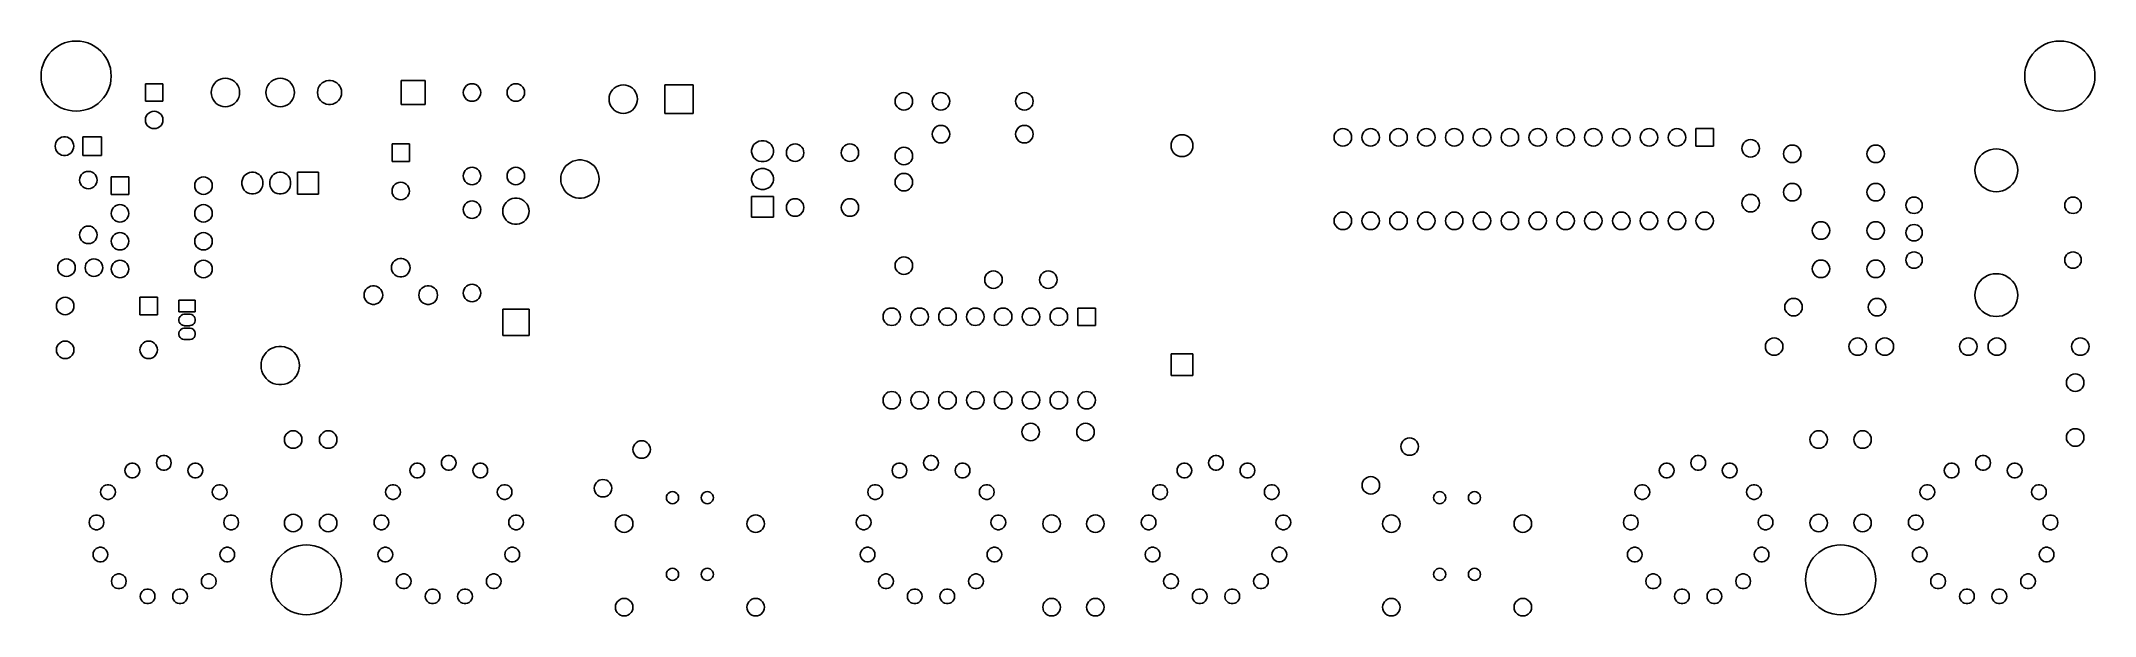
# Model space of a CAD drawing. Extents: x 2.87 to 10.24, y -4.5 to -2.43.
import ezdxf

# ---------------------------------------------------------------- set-up
doc = ezdxf.new("R2010")
doc.units = 0
doc.header["$MEASUREMENT"] = 0
doc.layers.add('BLACK', color=7, linetype='CONTINUOUS')

msp = doc.modelspace()

# ---------------------------------------------------------------- linework, layer by layer
at = {"layer": 'BLACK', "linetype": 'CONTINUOUS'}
for p, q in [((2.9641, -2.4362), (2.978, -2.4339)), ((2.978, -2.4339), (2.9921, -2.4331)), ((2.9921, -2.4331), (3.0062, -2.4339)), ((3.0062, -2.4339), (3.0202, -2.4362)), ((10.0901, -2.4362), (10.104, -2.4339)), ((10.104, -2.4339), (10.1181, -2.4331)), ((10.1181, -2.4331), (10.1322, -2.4339)), ((10.1322, -2.4339), (10.1461, -2.4362)), ((2.8732, -2.5174), (2.8786, -2.5044)), ((2.8786, -2.5044), (2.8855, -2.492)), ((2.8855, -2.492), (2.8936, -2.4805)), ((2.8936, -2.4805), (2.903, -2.47)), ((2.903, -2.47), (2.9136, -2.4606)), ((2.9136, -2.4606), (2.9251, -2.4524)), ((2.9251, -2.4524), (2.9375, -2.4455)), ((2.9375, -2.4455), (2.9505, -2.4401)), ((2.9505, -2.4401), (2.9641, -2.4362)), ((3.0202, -2.4362), (3.0337, -2.4401)), ((3.0337, -2.4401), (3.0468, -2.4455)), ((3.0468, -2.4455), (3.0592, -2.4524)), ((3.0592, -2.4524), (3.0707, -2.4606)), ((3.0707, -2.4606), (3.0812, -2.47)), ((3.0812, -2.47), (3.0906, -2.4805)), ((3.0906, -2.4805), (3.0988, -2.492)), ((3.0988, -2.492), (3.1056, -2.5044)), ((3.1056, -2.5044), (3.111, -2.5174)), ((9.9992, -2.5174), (10.0046, -2.5044)), ((10.0046, -2.5044), (10.0114, -2.492)), ((10.0114, -2.492), (10.0196, -2.4805)), ((10.0196, -2.4805), (10.029, -2.47)), ((10.029, -2.47), (10.0396, -2.4606)), ((10.0396, -2.4606), (10.0511, -2.4524)), ((10.0511, -2.4524), (10.0634, -2.4455)), ((10.0634, -2.4455), (10.0765, -2.4401)), ((10.0765, -2.4401), (10.0901, -2.4362)), ((10.1461, -2.4362), (10.1597, -2.4401)), ((10.1597, -2.4401), (10.1728, -2.4455)), ((10.1728, -2.4455), (10.1851, -2.4524)), ((10.1851, -2.4524), (10.1967, -2.4606)), ((10.1967, -2.4606), (10.2072, -2.47)), ((10.2072, -2.47), (10.2166, -2.4805)), ((10.2166, -2.4805), (10.2248, -2.492)), ((10.2248, -2.492), (10.2316, -2.5044)), ((10.2316, -2.5044), (10.237, -2.5174)), ((2.8661, -2.5591), (2.8669, -2.5449)), ((2.8669, -2.5732), (2.8661, -2.5591)), ((2.8669, -2.5449), (2.8693, -2.531)), ((2.8693, -2.5871), (2.8669, -2.5732)), ((2.8693, -2.531), (2.8732, -2.5174)), ((3.111, -2.5174), (3.115, -2.531)), ((3.115, -2.531), (3.1173, -2.5449)), ((3.1173, -2.5732), (3.115, -2.5871)), ((3.1173, -2.5449), (3.1181, -2.5591)), ((3.1181, -2.5591), (3.1173, -2.5732)), ((3.4891, -2.5852), (3.4954, -2.5789)), ((3.4954, -2.5789), (3.5028, -2.5738)), ((3.5028, -2.5738), (3.5108, -2.57)), ((3.5108, -2.57), (3.5195, -2.5677)), ((3.5195, -2.5677), (3.5283, -2.5669)), ((3.5283, -2.5669), (3.5372, -2.5677)), ((3.5372, -2.5677), (3.5459, -2.57)), ((3.5459, -2.57), (3.5539, -2.5738)), ((3.5539, -2.5738), (3.5612, -2.5789)), ((3.5612, -2.5789), (3.5676, -2.5852)), ((3.686, -2.5852), (3.6923, -2.5789)), ((3.6923, -2.5789), (3.6996, -2.5738)), ((3.6996, -2.5738), (3.7077, -2.57)), ((3.7077, -2.57), (3.7163, -2.5677)), ((3.7163, -2.5677), (3.7252, -2.5669)), ((3.7252, -2.5669), (3.7341, -2.5677)), ((3.7341, -2.5677), (3.7427, -2.57)), ((3.7427, -2.57), (3.7508, -2.5738)), ((3.7508, -2.5738), (3.7581, -2.5789)), ((3.7581, -2.5789), (3.7644, -2.5852)), ((3.8763, -2.5836), (3.8831, -2.5793)), ((3.8831, -2.5793), (3.8905, -2.5765)), ((3.8905, -2.5765), (3.8984, -2.575)), ((3.8984, -2.575), (3.9064, -2.575)), ((3.9064, -2.575), (3.9142, -2.5765)), ((3.9142, -2.5765), (3.9217, -2.5793)), ((3.9217, -2.5793), (3.9285, -2.5836)), ((4.1591, -2.6614), (4.1591, -2.5748)), ((4.1591, -2.5748), (4.2457, -2.5748)), ((4.2457, -2.5748), (4.2457, -2.6614)), ((9.9921, -2.5591), (9.9929, -2.5449)), ((9.9929, -2.5732), (9.9921, -2.5591)), ((9.9929, -2.5449), (9.9953, -2.531)), ((9.9953, -2.5871), (9.9929, -2.5732)), ((9.9953, -2.531), (9.9992, -2.5174)), ((10.237, -2.5174), (10.2409, -2.531)), ((10.2409, -2.531), (10.2433, -2.5449)), ((10.2433, -2.5732), (10.2409, -2.5871)), ((10.2433, -2.5449), (10.2441, -2.5591)), ((10.2441, -2.5591), (10.2433, -2.5732)), ((2.8732, -2.6007), (2.8693, -2.5871)), ((2.8786, -2.6137), (2.8732, -2.6007)), ((2.8855, -2.6261), (2.8786, -2.6137)), ((2.8936, -2.6376), (2.8855, -2.6261)), ((2.903, -2.6481), (2.8936, -2.6376)), ((2.9136, -2.6576), (2.903, -2.6481)), ((3.0812, -2.6481), (3.0707, -2.6576)), ((3.0906, -2.6376), (3.0812, -2.6481)), ((3.0988, -2.6261), (3.0906, -2.6376)), ((3.1056, -2.6137), (3.0988, -2.6261)), ((3.111, -2.6007), (3.1056, -2.6137)), ((3.115, -2.5871), (3.111, -2.6007)), ((3.2409, -2.6496), (3.2409, -2.5866)), ((3.2409, -2.5866), (3.3039, -2.5866)), ((3.3039, -2.6496), (3.2409, -2.6496)), ((3.3039, -2.5866), (3.3039, -2.6496)), ((3.4772, -2.6181), (3.4779, -2.6092)), ((3.4779, -2.627), (3.4772, -2.6181)), ((3.4779, -2.6092), (3.4803, -2.6006)), ((3.4803, -2.6356), (3.4779, -2.627)), ((3.4803, -2.6006), (3.484, -2.5925)), ((3.484, -2.6437), (3.4803, -2.6356)), ((3.484, -2.5925), (3.4891, -2.5852)), ((3.4891, -2.651), (3.484, -2.6437)), ((3.4954, -2.6573), (3.4891, -2.651)), ((3.5676, -2.651), (3.5612, -2.6573)), ((3.5676, -2.5852), (3.5727, -2.5925)), ((3.5727, -2.6437), (3.5676, -2.651)), ((3.5727, -2.5925), (3.5764, -2.6006)), ((3.5764, -2.6356), (3.5727, -2.6437)), ((3.5764, -2.6006), (3.5787, -2.6092)), ((3.5787, -2.627), (3.5764, -2.6356)), ((3.5787, -2.6092), (3.5795, -2.6181)), ((3.5795, -2.6181), (3.5787, -2.627)), ((3.674, -2.6181), (3.6748, -2.6092)), ((3.6748, -2.627), (3.674, -2.6181)), ((3.6748, -2.6092), (3.6771, -2.6006)), ((3.6771, -2.6356), (3.6748, -2.627)), ((3.6771, -2.6006), (3.6809, -2.5925)), ((3.6809, -2.6437), (3.6771, -2.6356)), ((3.6809, -2.5925), (3.686, -2.5852)), ((3.686, -2.651), (3.6809, -2.6437)), ((3.6923, -2.6573), (3.686, -2.651)), ((3.7644, -2.651), (3.7581, -2.6573)), ((3.7644, -2.5852), (3.7695, -2.5925)), ((3.7695, -2.6437), (3.7644, -2.651)), ((3.7695, -2.5925), (3.7733, -2.6006)), ((3.7733, -2.6356), (3.7695, -2.6437)), ((3.7733, -2.6006), (3.7756, -2.6092)), ((3.7756, -2.627), (3.7733, -2.6356)), ((3.7756, -2.6092), (3.7764, -2.6181)), ((3.7764, -2.6181), (3.7756, -2.627)), ((3.8591, -2.6181), (3.8598, -2.6102)), ((3.8598, -2.6261), (3.8591, -2.6181)), ((3.8598, -2.6102), (3.862, -2.6025)), ((3.862, -2.6338), (3.8598, -2.6261)), ((3.862, -2.6025), (3.8655, -2.5953)), ((3.8655, -2.6409), (3.862, -2.6338)), ((3.8655, -2.5953), (3.8704, -2.5889)), ((3.8704, -2.6473), (3.8655, -2.6409)), ((3.8704, -2.5889), (3.8763, -2.5836)), ((3.8763, -2.6527), (3.8704, -2.6473)), ((3.8831, -2.6569), (3.8763, -2.6527)), ((3.9285, -2.6527), (3.9217, -2.6569)), ((3.9285, -2.5836), (3.9344, -2.5889)), ((3.9344, -2.6473), (3.9285, -2.6527)), ((3.9344, -2.5889), (3.9392, -2.5953)), ((3.9392, -2.6409), (3.9344, -2.6473)), ((3.9392, -2.5953), (3.9427, -2.6025)), ((3.9427, -2.6338), (3.9392, -2.6409)), ((3.9427, -2.6025), (3.9449, -2.6102)), ((3.9449, -2.6261), (3.9427, -2.6338)), ((3.9449, -2.6102), (3.9457, -2.6181)), ((3.9457, -2.6181), (3.9449, -2.6261)), ((4.3827, -2.6181), (4.3835, -2.6111)), ((4.3835, -2.6251), (4.3827, -2.6181)), ((4.3835, -2.6111), (4.3858, -2.6044)), ((4.3858, -2.6318), (4.3835, -2.6251)), ((4.3858, -2.6044), (4.3895, -2.5985)), ((4.3895, -2.6377), (4.3858, -2.6318)), ((4.3895, -2.5985), (4.3945, -2.5935)), ((4.3945, -2.6427), (4.3895, -2.6377)), ((4.3945, -2.5935), (4.4005, -2.5897)), ((4.4005, -2.6465), (4.3945, -2.6427)), ((4.4005, -2.5897), (4.4072, -2.5874)), ((4.4072, -2.6488), (4.4005, -2.6465)), ((4.4072, -2.5874), (4.4142, -2.5866)), ((4.4142, -2.6496), (4.4072, -2.6488)), ((4.4142, -2.5866), (4.4212, -2.5874)), ((4.4212, -2.6488), (4.4142, -2.6496)), ((4.4212, -2.5874), (4.4278, -2.5897)), ((4.4278, -2.6465), (4.4212, -2.6488)), ((4.4278, -2.5897), (4.4338, -2.5935)), ((4.4338, -2.6427), (4.4278, -2.6465)), ((4.4338, -2.5935), (4.4388, -2.5985)), ((4.4388, -2.6377), (4.4338, -2.6427)), ((4.4388, -2.5985), (4.4426, -2.6044)), ((4.4426, -2.6318), (4.4388, -2.6377)), ((4.4426, -2.6044), (4.4449, -2.6111)), ((4.4449, -2.6251), (4.4426, -2.6318)), ((4.4449, -2.6111), (4.4457, -2.6181)), ((4.4457, -2.6181), (4.4449, -2.6251)), ((4.5402, -2.6181), (4.5409, -2.6111)), ((4.5409, -2.6251), (4.5402, -2.6181)), ((4.5409, -2.6111), (4.5433, -2.6044)), ((4.5433, -2.6318), (4.5409, -2.6251)), ((4.5433, -2.6044), (4.547, -2.5985)), ((4.547, -2.6377), (4.5433, -2.6318)), ((4.547, -2.5985), (4.552, -2.5935)), ((4.552, -2.6427), (4.547, -2.6377)), ((4.552, -2.5935), (4.558, -2.5897)), ((4.558, -2.6465), (4.552, -2.6427)), ((4.558, -2.5897), (4.5646, -2.5874)), ((4.5646, -2.6488), (4.558, -2.6465)), ((4.5646, -2.5874), (4.5717, -2.5866)), ((4.5717, -2.6496), (4.5646, -2.6488)), ((4.5717, -2.5866), (4.5787, -2.5874)), ((4.5787, -2.6488), (4.5717, -2.6496)), ((4.5787, -2.5874), (4.5853, -2.5897)), ((4.5853, -2.6465), (4.5787, -2.6488)), ((4.5853, -2.5897), (4.5913, -2.5935)), ((4.5913, -2.6427), (4.5853, -2.6465)), ((4.5913, -2.5935), (4.5963, -2.5985)), ((4.5963, -2.6377), (4.5913, -2.6427)), ((4.5963, -2.5985), (4.6, -2.6044)), ((4.6, -2.6318), (4.5963, -2.6377)), ((4.6, -2.6044), (4.6024, -2.6111)), ((4.6024, -2.6251), (4.6, -2.6318)), ((4.6024, -2.6111), (4.6031, -2.6181)), ((4.6031, -2.6181), (4.6024, -2.6251)), ((4.9063, -2.6419), (4.9071, -2.633)), ((4.9071, -2.6508), (4.9063, -2.6419)), ((4.9071, -2.633), (4.9094, -2.6244)), ((4.9094, -2.6594), (4.9071, -2.6508)), ((4.9094, -2.6244), (4.9132, -2.6163)), ((4.9132, -2.6163), (4.9183, -2.609)), ((4.9183, -2.609), (4.9246, -2.6027)), ((4.9246, -2.6027), (4.9319, -2.5976)), ((4.9319, -2.5976), (4.94, -2.5938)), ((4.94, -2.5938), (4.9486, -2.5915)), ((4.9486, -2.5915), (4.9575, -2.5907)), ((4.9575, -2.5907), (4.9664, -2.5915)), ((4.9664, -2.5915), (4.975, -2.5938)), ((4.975, -2.5938), (4.9831, -2.5976)), ((4.9831, -2.5976), (4.9904, -2.6027)), ((4.9904, -2.6027), (4.9967, -2.609)), ((4.9967, -2.609), (5.0018, -2.6163)), ((5.0018, -2.6163), (5.0056, -2.6244)), ((5.0056, -2.6244), (5.0079, -2.633)), ((5.0079, -2.6508), (5.0056, -2.6594)), ((5.0079, -2.633), (5.0087, -2.6419)), ((5.0087, -2.6419), (5.0079, -2.6508)), ((5.1063, -2.6931), (5.1063, -2.5907)), ((5.1063, -2.5907), (5.2087, -2.5907)), ((5.2087, -2.5907), (5.2087, -2.6931)), ((5.9341, -2.6498), (5.9348, -2.6428)), ((5.9348, -2.6568), (5.9341, -2.6498)), ((5.9348, -2.6428), (5.9372, -2.6361)), ((5.9372, -2.6361), (5.9409, -2.6302)), ((5.9409, -2.6302), (5.9459, -2.6252)), ((5.9459, -2.6252), (5.9519, -2.6214)), ((5.9519, -2.6214), (5.9585, -2.6191)), ((5.9585, -2.6191), (5.9656, -2.6183)), ((5.9656, -2.6183), (5.9726, -2.6191)), ((5.9726, -2.6191), (5.9792, -2.6214)), ((5.9792, -2.6214), (5.9852, -2.6252)), ((5.9852, -2.6252), (5.9902, -2.6302)), ((5.9902, -2.6302), (5.9939, -2.6361)), ((5.9939, -2.6361), (5.9963, -2.6428)), ((5.9963, -2.6428), (5.997, -2.6498)), ((5.997, -2.6498), (5.9963, -2.6568)), ((6.0671, -2.6498), (6.0679, -2.6428)), ((6.0679, -2.6568), (6.0671, -2.6498)), ((6.0679, -2.6428), (6.0702, -2.6361)), ((6.0702, -2.6361), (6.074, -2.6302)), ((6.074, -2.6302), (6.079, -2.6252)), ((6.079, -2.6252), (6.085, -2.6214)), ((6.085, -2.6214), (6.0916, -2.6191)), ((6.0916, -2.6191), (6.0986, -2.6183)), ((6.0986, -2.6183), (6.1056, -2.6191)), ((6.1056, -2.6191), (6.1123, -2.6214)), ((6.1123, -2.6214), (6.1183, -2.6252)), ((6.1183, -2.6252), (6.1232, -2.6302)), ((6.1232, -2.6302), (6.127, -2.6361)), ((6.127, -2.6361), (6.1293, -2.6428)), ((6.1293, -2.6428), (6.1301, -2.6498)), ((6.1301, -2.6498), (6.1293, -2.6568)), ((6.3671, -2.6498), (6.3679, -2.6428)), ((6.3679, -2.6568), (6.3671, -2.6498)), ((6.3679, -2.6428), (6.3702, -2.6361)), ((6.3702, -2.6361), (6.374, -2.6302)), ((6.374, -2.6302), (6.379, -2.6252)), ((6.379, -2.6252), (6.385, -2.6214)), ((6.385, -2.6214), (6.3916, -2.6191)), ((6.3916, -2.6191), (6.3986, -2.6183)), ((6.3986, -2.6183), (6.4056, -2.6191)), ((6.4056, -2.6191), (6.4123, -2.6214)), ((6.4123, -2.6214), (6.4183, -2.6252)), ((6.4183, -2.6252), (6.4232, -2.6302)), ((6.4232, -2.6302), (6.427, -2.6361)), ((6.427, -2.6361), (6.4293, -2.6428)), ((6.4293, -2.6428), (6.4301, -2.6498)), ((6.4301, -2.6498), (6.4293, -2.6568)), ((9.9992, -2.6007), (9.9953, -2.5871)), ((10.0046, -2.6137), (9.9992, -2.6007)), ((10.0114, -2.6261), (10.0046, -2.6137)), ((10.0196, -2.6376), (10.0114, -2.6261)), ((10.029, -2.6481), (10.0196, -2.6376)), ((10.0396, -2.6576), (10.029, -2.6481)), ((10.2072, -2.6481), (10.1967, -2.6576)), ((10.2166, -2.6376), (10.2072, -2.6481)), ((10.2248, -2.6261), (10.2166, -2.6376)), ((10.2316, -2.6137), (10.2248, -2.6261)), ((10.237, -2.6007), (10.2316, -2.6137)), ((10.2409, -2.5871), (10.237, -2.6007)), ((2.9251, -2.6657), (2.9136, -2.6576)), ((2.9375, -2.6726), (2.9251, -2.6657)), ((2.9505, -2.678), (2.9375, -2.6726)), ((2.9641, -2.6819), (2.9505, -2.678)), ((2.978, -2.6842), (2.9641, -2.6819)), ((2.9921, -2.685), (2.978, -2.6842)), ((3.0062, -2.6842), (2.9921, -2.685)), ((3.0202, -2.6819), (3.0062, -2.6842)), ((3.0337, -2.678), (3.0202, -2.6819)), ((3.0468, -2.6726), (3.0337, -2.678)), ((3.0592, -2.6657), (3.0468, -2.6726)), ((3.0707, -2.6576), (3.0592, -2.6657)), ((3.2409, -2.7165), (3.2417, -2.7095)), ((3.2417, -2.7235), (3.2409, -2.7165)), ((3.2417, -2.7095), (3.2441, -2.7029)), ((3.2441, -2.7302), (3.2417, -2.7235)), ((3.2441, -2.7029), (3.2478, -2.6969)), ((3.2478, -2.6969), (3.2528, -2.6919)), ((3.2528, -2.6919), (3.2588, -2.6882)), ((3.2588, -2.6882), (3.2654, -2.6858)), ((3.2654, -2.6858), (3.2724, -2.685)), ((3.2724, -2.685), (3.2794, -2.6858)), ((3.2794, -2.6858), (3.2861, -2.6882)), ((3.2861, -2.6882), (3.2921, -2.6919)), ((3.2921, -2.6919), (3.2971, -2.6969)), ((3.2971, -2.6969), (3.3008, -2.7029)), ((3.3008, -2.7029), (3.3031, -2.7095)), ((3.3031, -2.7235), (3.3008, -2.7302)), ((3.3031, -2.7095), (3.3039, -2.7165)), ((3.3039, -2.7165), (3.3031, -2.7235)), ((3.5028, -2.6624), (3.4954, -2.6573)), ((3.5108, -2.6662), (3.5028, -2.6624)), ((3.5195, -2.6685), (3.5108, -2.6662)), ((3.5283, -2.6693), (3.5195, -2.6685)), ((3.5372, -2.6685), (3.5283, -2.6693)), ((3.5459, -2.6662), (3.5372, -2.6685)), ((3.5539, -2.6624), (3.5459, -2.6662)), ((3.5612, -2.6573), (3.5539, -2.6624)), ((3.6996, -2.6624), (3.6923, -2.6573)), ((3.7077, -2.6662), (3.6996, -2.6624)), ((3.7163, -2.6685), (3.7077, -2.6662)), ((3.7252, -2.6693), (3.7163, -2.6685)), ((3.7341, -2.6685), (3.7252, -2.6693)), ((3.7427, -2.6662), (3.7341, -2.6685)), ((3.7508, -2.6624), (3.7427, -2.6662)), ((3.7581, -2.6573), (3.7508, -2.6624)), ((3.8905, -2.6598), (3.8831, -2.6569)), ((3.8984, -2.6612), (3.8905, -2.6598)), ((3.9064, -2.6612), (3.8984, -2.6612)), ((3.9142, -2.6598), (3.9064, -2.6612)), ((3.9217, -2.6569), (3.9142, -2.6598)), ((4.2457, -2.6614), (4.1591, -2.6614)), ((4.9132, -2.6675), (4.9094, -2.6594)), ((4.9183, -2.6748), (4.9132, -2.6675)), ((4.9246, -2.6811), (4.9183, -2.6748)), ((4.9319, -2.6863), (4.9246, -2.6811)), ((4.94, -2.69), (4.9319, -2.6863)), ((4.9486, -2.6923), (4.94, -2.69)), ((4.9575, -2.6931), (4.9486, -2.6923)), ((4.9664, -2.6923), (4.9575, -2.6931)), ((4.975, -2.69), (4.9664, -2.6923)), ((4.9831, -2.6863), (4.975, -2.69)), ((4.9904, -2.6811), (4.9831, -2.6863)), ((4.9967, -2.6748), (4.9904, -2.6811)), ((5.0018, -2.6675), (4.9967, -2.6748)), ((5.0056, -2.6594), (5.0018, -2.6675)), ((5.2087, -2.6931), (5.1063, -2.6931)), ((5.9372, -2.6635), (5.9348, -2.6568)), ((5.9409, -2.6694), (5.9372, -2.6635)), ((5.9459, -2.6744), (5.9409, -2.6694)), ((5.9519, -2.6782), (5.9459, -2.6744)), ((5.9585, -2.6805), (5.9519, -2.6782)), ((5.9656, -2.6813), (5.9585, -2.6805)), ((5.9726, -2.6805), (5.9656, -2.6813)), ((5.9792, -2.6782), (5.9726, -2.6805)), ((5.9852, -2.6744), (5.9792, -2.6782)), ((5.9902, -2.6694), (5.9852, -2.6744)), ((5.9939, -2.6635), (5.9902, -2.6694)), ((5.9963, -2.6568), (5.9939, -2.6635)), ((6.0702, -2.6635), (6.0679, -2.6568)), ((6.074, -2.6694), (6.0702, -2.6635)), ((6.079, -2.6744), (6.074, -2.6694)), ((6.085, -2.6782), (6.079, -2.6744)), ((6.0916, -2.6805), (6.085, -2.6782)), ((6.0986, -2.6813), (6.0916, -2.6805)), ((6.1056, -2.6805), (6.0986, -2.6813)), ((6.1123, -2.6782), (6.1056, -2.6805)), ((6.1183, -2.6744), (6.1123, -2.6782)), ((6.1232, -2.6694), (6.1183, -2.6744)), ((6.127, -2.6635), (6.1232, -2.6694)), ((6.1293, -2.6568), (6.127, -2.6635)), ((6.3702, -2.6635), (6.3679, -2.6568)), ((6.374, -2.6694), (6.3702, -2.6635)), ((6.379, -2.6744), (6.374, -2.6694)), ((6.385, -2.6782), (6.379, -2.6744)), ((6.3916, -2.6805), (6.385, -2.6782)), ((6.3986, -2.6813), (6.3916, -2.6805)), ((6.4056, -2.6805), (6.3986, -2.6813)), ((6.4123, -2.6782), (6.4056, -2.6805)), ((6.4183, -2.6744), (6.4123, -2.6782)), ((6.4232, -2.6694), (6.4183, -2.6744)), ((6.427, -2.6635), (6.4232, -2.6694)), ((6.4293, -2.6568), (6.427, -2.6635)), ((10.0511, -2.6657), (10.0396, -2.6576)), ((10.0634, -2.6726), (10.0511, -2.6657)), ((10.0765, -2.678), (10.0634, -2.6726)), ((10.0901, -2.6819), (10.0765, -2.678)), ((10.104, -2.6842), (10.0901, -2.6819)), ((10.1181, -2.685), (10.104, -2.6842)), ((10.1322, -2.6842), (10.1181, -2.685)), ((10.1461, -2.6819), (10.1322, -2.6842)), ((10.1597, -2.678), (10.1461, -2.6819)), ((10.1728, -2.6726), (10.1597, -2.678)), ((10.1851, -2.6657), (10.1728, -2.6726)), ((10.1967, -2.6576), (10.1851, -2.6657)), ((2.9175, -2.8041), (2.9196, -2.7974)), ((2.9196, -2.7974), (2.9231, -2.7914)), ((2.9231, -2.7914), (2.9278, -2.7862)), ((2.9278, -2.7862), (2.9335, -2.782)), ((2.9335, -2.782), (2.9399, -2.7792)), ((2.9399, -2.7792), (2.9467, -2.7777)), ((2.9467, -2.7777), (2.9537, -2.7777)), ((2.9537, -2.7777), (2.9605, -2.7792)), ((2.9605, -2.7792), (2.9669, -2.782)), ((2.9669, -2.782), (2.9726, -2.7862)), ((2.9726, -2.7862), (2.9773, -2.7914)), ((2.9773, -2.7914), (2.9808, -2.7974)), ((2.9808, -2.7974), (2.9829, -2.8041)), ((3.0167, -2.8445), (3.0167, -2.7776)), ((3.0167, -2.7776), (3.0837, -2.7776)), ((3.0837, -2.7776), (3.0837, -2.8445)), ((3.2478, -2.7362), (3.2441, -2.7302)), ((3.2528, -2.7412), (3.2478, -2.7362)), ((3.2588, -2.7449), (3.2528, -2.7412)), ((3.2654, -2.7472), (3.2588, -2.7449)), ((3.2724, -2.748), (3.2654, -2.7472)), ((3.2794, -2.7472), (3.2724, -2.748)), ((3.2861, -2.7449), (3.2794, -2.7472)), ((3.2921, -2.7412), (3.2861, -2.7449)), ((3.2971, -2.7362), (3.2921, -2.7412)), ((3.3008, -2.7302), (3.2971, -2.7362)), ((4.1268, -2.8661), (4.1268, -2.8031)), ((4.1268, -2.8031), (4.1898, -2.8031)), ((4.1898, -2.8031), (4.1898, -2.8661)), ((5.427, -2.8053), (5.4322, -2.8001)), ((5.4322, -2.8001), (5.4383, -2.7961)), ((5.4383, -2.7961), (5.4451, -2.7932)), ((5.4451, -2.7932), (5.4523, -2.7918)), ((5.4523, -2.7918), (5.456, -2.7916)), ((5.456, -2.7916), (5.4597, -2.7916)), ((5.4597, -2.7916), (5.4634, -2.7918)), ((5.4634, -2.7918), (5.4706, -2.7932)), ((5.4706, -2.7932), (5.4774, -2.7961)), ((5.4774, -2.7961), (5.4835, -2.8001)), ((5.4835, -2.8001), (5.4887, -2.8053)), ((5.5678, -2.8039), (5.5748, -2.8031)), ((5.5748, -2.8031), (5.5818, -2.8039)), ((5.7646, -2.8039), (5.7717, -2.8031)), ((5.7717, -2.8031), (5.7787, -2.8039)), ((6.0671, -2.7679), (6.0679, -2.7609)), ((6.0679, -2.7749), (6.0671, -2.7679)), ((6.0679, -2.7609), (6.0702, -2.7542)), ((6.0702, -2.7816), (6.0679, -2.7749)), ((6.0702, -2.7542), (6.074, -2.7483)), ((6.074, -2.7876), (6.0702, -2.7816)), ((6.074, -2.7483), (6.079, -2.7433)), ((6.079, -2.7925), (6.074, -2.7876)), ((6.079, -2.7433), (6.085, -2.7395)), ((6.085, -2.7963), (6.079, -2.7925)), ((6.085, -2.7395), (6.0916, -2.7372)), ((6.0916, -2.7986), (6.085, -2.7963)), ((6.0916, -2.7372), (6.0986, -2.7364)), ((6.0986, -2.7994), (6.0916, -2.7986)), ((6.0986, -2.7364), (6.1056, -2.7372)), ((6.1056, -2.7986), (6.0986, -2.7994)), ((6.1056, -2.7372), (6.1123, -2.7395)), ((6.1123, -2.7963), (6.1056, -2.7986)), ((6.1123, -2.7395), (6.1183, -2.7433)), ((6.1183, -2.7925), (6.1123, -2.7963)), ((6.1183, -2.7433), (6.1232, -2.7483)), ((6.1232, -2.7876), (6.1183, -2.7925)), ((6.1232, -2.7483), (6.127, -2.7542)), ((6.127, -2.7816), (6.1232, -2.7876)), ((6.127, -2.7542), (6.1293, -2.7609)), ((6.1293, -2.7749), (6.127, -2.7816)), ((6.1293, -2.7609), (6.1301, -2.7679)), ((6.1301, -2.7679), (6.1293, -2.7749)), ((6.3671, -2.7679), (6.3679, -2.7609)), ((6.3679, -2.7749), (6.3671, -2.7679)), ((6.3679, -2.7609), (6.3702, -2.7542)), ((6.3702, -2.7816), (6.3679, -2.7749)), ((6.3702, -2.7542), (6.374, -2.7483)), ((6.374, -2.7876), (6.3702, -2.7816)), ((6.374, -2.7483), (6.379, -2.7433)), ((6.379, -2.7925), (6.374, -2.7876)), ((6.379, -2.7433), (6.385, -2.7395)), ((6.385, -2.7963), (6.379, -2.7925)), ((6.385, -2.7395), (6.3916, -2.7372)), ((6.3916, -2.7986), (6.385, -2.7963)), ((6.3916, -2.7372), (6.3986, -2.7364)), ((6.3986, -2.7994), (6.3916, -2.7986)), ((6.3986, -2.7364), (6.4056, -2.7372)), ((6.4056, -2.7986), (6.3986, -2.7994)), ((6.4056, -2.7372), (6.4123, -2.7395)), ((6.4123, -2.7963), (6.4056, -2.7986)), ((6.4123, -2.7395), (6.4183, -2.7433)), ((6.4183, -2.7925), (6.4123, -2.7963)), ((6.4183, -2.7433), (6.4232, -2.7483)), ((6.4232, -2.7876), (6.4183, -2.7925)), ((6.4232, -2.7483), (6.427, -2.7542)), ((6.427, -2.7816), (6.4232, -2.7876)), ((6.427, -2.7542), (6.4293, -2.7609)), ((6.4293, -2.7749), (6.427, -2.7816)), ((6.4293, -2.7609), (6.4301, -2.7679)), ((6.4301, -2.7679), (6.4293, -2.7749)), ((6.9252, -2.8091), (6.926, -2.8014)), ((6.926, -2.8014), (6.9282, -2.794)), ((6.9282, -2.794), (6.9318, -2.7872)), ((6.9318, -2.7872), (6.9367, -2.7812)), ((6.9367, -2.7812), (6.9427, -2.7763)), ((6.9427, -2.7763), (6.9495, -2.7727)), ((6.9495, -2.7727), (6.9569, -2.7704)), ((6.9569, -2.7704), (6.9646, -2.7697)), ((6.9646, -2.7697), (6.9722, -2.7704)), ((6.9722, -2.7704), (6.9796, -2.7727)), ((6.9796, -2.7727), (6.9864, -2.7763)), ((6.9864, -2.7763), (6.9924, -2.7812)), ((6.9924, -2.7812), (6.9973, -2.7872)), ((6.9973, -2.7872), (7.0009, -2.794)), ((7.0009, -2.794), (7.0032, -2.8014)), ((7.0032, -2.8014), (7.0039, -2.8091)), ((7.511, -2.7795), (7.5118, -2.7725)), ((7.5118, -2.7865), (7.511, -2.7795)), ((7.5118, -2.7725), (7.5141, -2.7659)), ((7.5141, -2.7932), (7.5118, -2.7865)), ((7.5141, -2.7659), (7.5179, -2.7599)), ((7.5179, -2.7992), (7.5141, -2.7932)), ((7.5179, -2.7599), (7.5229, -2.7549)), ((7.5229, -2.8042), (7.5179, -2.7992)), ((7.5229, -2.7549), (7.5289, -2.7512)), ((7.5289, -2.7512), (7.5355, -2.7488)), ((7.5355, -2.7488), (7.5425, -2.748)), ((7.5425, -2.748), (7.5495, -2.7488)), ((7.5495, -2.7488), (7.5562, -2.7512)), ((7.5562, -2.7512), (7.5622, -2.7549)), ((7.5622, -2.7549), (7.5671, -2.7599)), ((7.5671, -2.7992), (7.5622, -2.8042)), ((7.5671, -2.7599), (7.5709, -2.7659)), ((7.5709, -2.7932), (7.5671, -2.7992)), ((7.5709, -2.7659), (7.5732, -2.7725)), ((7.5732, -2.7865), (7.5709, -2.7932)), ((7.5732, -2.7725), (7.574, -2.7795)), ((7.574, -2.7795), (7.5732, -2.7865)), ((7.611, -2.7795), (7.6118, -2.7725)), ((7.6118, -2.7865), (7.611, -2.7795)), ((7.6118, -2.7725), (7.6141, -2.7659)), ((7.6141, -2.7932), (7.6118, -2.7865)), ((7.6141, -2.7659), (7.6179, -2.7599)), ((7.6179, -2.7992), (7.6141, -2.7932)), ((7.6179, -2.7599), (7.6229, -2.7549)), ((7.6229, -2.8042), (7.6179, -2.7992)), ((7.6229, -2.7549), (7.6289, -2.7512)), ((7.6289, -2.7512), (7.6355, -2.7488)), ((7.6355, -2.7488), (7.6425, -2.748)), ((7.6425, -2.748), (7.6495, -2.7488)), ((7.6495, -2.7488), (7.6562, -2.7512)), ((7.6562, -2.7512), (7.6622, -2.7549)), ((7.6622, -2.7549), (7.6671, -2.7599)), ((7.6671, -2.7992), (7.6622, -2.8042)), ((7.6671, -2.7599), (7.6709, -2.7659)), ((7.6709, -2.7932), (7.6671, -2.7992)), ((7.6709, -2.7659), (7.6732, -2.7725)), ((7.6732, -2.7865), (7.6709, -2.7932)), ((7.6732, -2.7725), (7.674, -2.7795)), ((7.674, -2.7795), (7.6732, -2.7865)), ((7.711, -2.7795), (7.7118, -2.7725)), ((7.7118, -2.7865), (7.711, -2.7795)), ((7.7118, -2.7725), (7.7141, -2.7659)), ((7.7141, -2.7932), (7.7118, -2.7865)), ((7.7141, -2.7659), (7.7179, -2.7599)), ((7.7179, -2.7992), (7.7141, -2.7932)), ((7.7179, -2.7599), (7.7229, -2.7549)), ((7.7229, -2.8042), (7.7179, -2.7992)), ((7.7229, -2.7549), (7.7289, -2.7512)), ((7.7289, -2.7512), (7.7355, -2.7488)), ((7.7355, -2.7488), (7.7425, -2.748)), ((7.7425, -2.748), (7.7495, -2.7488)), ((7.7495, -2.7488), (7.7562, -2.7512)), ((7.7562, -2.7512), (7.7622, -2.7549)), ((7.7622, -2.7549), (7.7671, -2.7599)), ((7.7671, -2.7992), (7.7622, -2.8042)), ((7.7671, -2.7599), (7.7709, -2.7659)), ((7.7709, -2.7932), (7.7671, -2.7992)), ((7.7709, -2.7659), (7.7732, -2.7725)), ((7.7732, -2.7865), (7.7709, -2.7932)), ((7.7732, -2.7725), (7.774, -2.7795)), ((7.774, -2.7795), (7.7732, -2.7865)), ((7.811, -2.7795), (7.8118, -2.7725)), ((7.8118, -2.7865), (7.811, -2.7795)), ((7.8118, -2.7725), (7.8141, -2.7659)), ((7.8141, -2.7932), (7.8118, -2.7865)), ((7.8141, -2.7659), (7.8179, -2.7599)), ((7.8179, -2.7992), (7.8141, -2.7932)), ((7.8179, -2.7599), (7.8229, -2.7549)), ((7.8229, -2.8042), (7.8179, -2.7992)), ((7.8229, -2.7549), (7.8289, -2.7512)), ((7.8289, -2.7512), (7.8355, -2.7488)), ((7.8355, -2.7488), (7.8425, -2.748)), ((7.8425, -2.748), (7.8495, -2.7488)), ((7.8495, -2.7488), (7.8562, -2.7512)), ((7.8562, -2.7512), (7.8622, -2.7549)), ((7.8622, -2.7549), (7.8671, -2.7599)), ((7.8671, -2.7992), (7.8622, -2.8042)), ((7.8671, -2.7599), (7.8709, -2.7659)), ((7.8709, -2.7932), (7.8671, -2.7992)), ((7.8709, -2.7659), (7.8732, -2.7725)), ((7.8732, -2.7865), (7.8709, -2.7932)), ((7.8732, -2.7725), (7.874, -2.7795)), ((7.874, -2.7795), (7.8732, -2.7865)), ((7.911, -2.7795), (7.9118, -2.7725)), ((7.9118, -2.7865), (7.911, -2.7795)), ((7.9118, -2.7725), (7.9141, -2.7659)), ((7.9141, -2.7932), (7.9118, -2.7865)), ((7.9141, -2.7659), (7.9179, -2.7599)), ((7.9179, -2.7992), (7.9141, -2.7932)), ((7.9179, -2.7599), (7.9229, -2.7549)), ((7.9229, -2.8042), (7.9179, -2.7992)), ((7.9229, -2.7549), (7.9289, -2.7512)), ((7.9289, -2.7512), (7.9355, -2.7488)), ((7.9355, -2.7488), (7.9425, -2.748)), ((7.9425, -2.748), (7.9495, -2.7488)), ((7.9495, -2.7488), (7.9562, -2.7512)), ((7.9562, -2.7512), (7.9622, -2.7549)), ((7.9622, -2.7549), (7.9671, -2.7599)), ((7.9671, -2.7992), (7.9622, -2.8042)), ((7.9671, -2.7599), (7.9709, -2.7659)), ((7.9709, -2.7932), (7.9671, -2.7992)), ((7.9709, -2.7659), (7.9732, -2.7725)), ((7.9732, -2.7865), (7.9709, -2.7932)), ((7.9732, -2.7725), (7.974, -2.7795)), ((7.974, -2.7795), (7.9732, -2.7865)), ((8.011, -2.7795), (8.0118, -2.7725)), ((8.0118, -2.7865), (8.011, -2.7795)), ((8.0118, -2.7725), (8.0141, -2.7659)), ((8.0141, -2.7932), (8.0118, -2.7865)), ((8.0141, -2.7659), (8.0179, -2.7599)), ((8.0179, -2.7992), (8.0141, -2.7932)), ((8.0179, -2.7599), (8.0229, -2.7549)), ((8.0229, -2.8042), (8.0179, -2.7992)), ((8.0229, -2.7549), (8.0289, -2.7512)), ((8.0289, -2.7512), (8.0355, -2.7488)), ((8.0355, -2.7488), (8.0425, -2.748)), ((8.0425, -2.748), (8.0495, -2.7488)), ((8.0495, -2.7488), (8.0562, -2.7512)), ((8.0562, -2.7512), (8.0622, -2.7549)), ((8.0622, -2.7549), (8.0671, -2.7599)), ((8.0671, -2.7992), (8.0622, -2.8042)), ((8.0671, -2.7599), (8.0709, -2.7659)), ((8.0709, -2.7932), (8.0671, -2.7992)), ((8.0709, -2.7659), (8.0732, -2.7725)), ((8.0732, -2.7865), (8.0709, -2.7932)), ((8.0732, -2.7725), (8.074, -2.7795)), ((8.074, -2.7795), (8.0732, -2.7865)), ((8.111, -2.7795), (8.1118, -2.7725)), ((8.1118, -2.7865), (8.111, -2.7795)), ((8.1118, -2.7725), (8.1141, -2.7659)), ((8.1141, -2.7932), (8.1118, -2.7865)), ((8.1141, -2.7659), (8.1179, -2.7599)), ((8.1179, -2.7992), (8.1141, -2.7932)), ((8.1179, -2.7599), (8.1229, -2.7549)), ((8.1229, -2.8042), (8.1179, -2.7992)), ((8.1229, -2.7549), (8.1289, -2.7512)), ((8.1289, -2.7512), (8.1355, -2.7488)), ((8.1355, -2.7488), (8.1425, -2.748)), ((8.1425, -2.748), (8.1495, -2.7488)), ((8.1495, -2.7488), (8.1562, -2.7512)), ((8.1562, -2.7512), (8.1622, -2.7549)), ((8.1622, -2.7549), (8.1671, -2.7599)), ((8.1671, -2.7992), (8.1622, -2.8042)), ((8.1671, -2.7599), (8.1709, -2.7659)), ((8.1709, -2.7932), (8.1671, -2.7992)), ((8.1709, -2.7659), (8.1732, -2.7725)), ((8.1732, -2.7865), (8.1709, -2.7932)), ((8.1732, -2.7725), (8.174, -2.7795)), ((8.174, -2.7795), (8.1732, -2.7865)), ((8.211, -2.7795), (8.2118, -2.7725)), ((8.2118, -2.7865), (8.211, -2.7795)), ((8.2118, -2.7725), (8.2141, -2.7659)), ((8.2141, -2.7932), (8.2118, -2.7865)), ((8.2141, -2.7659), (8.2179, -2.7599)), ((8.2179, -2.7992), (8.2141, -2.7932)), ((8.2179, -2.7599), (8.2229, -2.7549)), ((8.2229, -2.8042), (8.2179, -2.7992)), ((8.2229, -2.7549), (8.2289, -2.7512)), ((8.2289, -2.7512), (8.2355, -2.7488)), ((8.2355, -2.7488), (8.2425, -2.748)), ((8.2425, -2.748), (8.2495, -2.7488)), ((8.2495, -2.7488), (8.2562, -2.7512)), ((8.2562, -2.7512), (8.2622, -2.7549)), ((8.2622, -2.7549), (8.2671, -2.7599)), ((8.2671, -2.7992), (8.2622, -2.8042)), ((8.2671, -2.7599), (8.2709, -2.7659)), ((8.2709, -2.7932), (8.2671, -2.7992)), ((8.2709, -2.7659), (8.2732, -2.7725)), ((8.2732, -2.7865), (8.2709, -2.7932)), ((8.2732, -2.7725), (8.274, -2.7795)), ((8.274, -2.7795), (8.2732, -2.7865)), ((8.311, -2.7795), (8.3118, -2.7725)), ((8.3118, -2.7865), (8.311, -2.7795)), ((8.3118, -2.7725), (8.3141, -2.7659)), ((8.3141, -2.7932), (8.3118, -2.7865)), ((8.3141, -2.7659), (8.3179, -2.7599)), ((8.3179, -2.7992), (8.3141, -2.7932)), ((8.3179, -2.7599), (8.3229, -2.7549)), ((8.3229, -2.8042), (8.3179, -2.7992)), ((8.3229, -2.7549), (8.3289, -2.7512)), ((8.3289, -2.7512), (8.3355, -2.7488)), ((8.3355, -2.7488), (8.3425, -2.748)), ((8.3425, -2.748), (8.3495, -2.7488)), ((8.3495, -2.7488), (8.3562, -2.7512)), ((8.3562, -2.7512), (8.3622, -2.7549)), ((8.3622, -2.7549), (8.3671, -2.7599)), ((8.3671, -2.7992), (8.3622, -2.8042)), ((8.3671, -2.7599), (8.3709, -2.7659)), ((8.3709, -2.7932), (8.3671, -2.7992)), ((8.3709, -2.7659), (8.3732, -2.7725)), ((8.3732, -2.7865), (8.3709, -2.7932)), ((8.3732, -2.7725), (8.374, -2.7795)), ((8.374, -2.7795), (8.3732, -2.7865)), ((8.411, -2.7795), (8.4118, -2.7725)), ((8.4118, -2.7865), (8.411, -2.7795)), ((8.4118, -2.7725), (8.4141, -2.7659)), ((8.4141, -2.7932), (8.4118, -2.7865)), ((8.4141, -2.7659), (8.4179, -2.7599)), ((8.4179, -2.7992), (8.4141, -2.7932)), ((8.4179, -2.7599), (8.4229, -2.7549)), ((8.4229, -2.8042), (8.4179, -2.7992)), ((8.4229, -2.7549), (8.4289, -2.7512)), ((8.4289, -2.7512), (8.4355, -2.7488)), ((8.4355, -2.7488), (8.4425, -2.748)), ((8.4425, -2.748), (8.4495, -2.7488)), ((8.4495, -2.7488), (8.4562, -2.7512)), ((8.4562, -2.7512), (8.4622, -2.7549)), ((8.4622, -2.7549), (8.4671, -2.7599)), ((8.4671, -2.7992), (8.4622, -2.8042)), ((8.4671, -2.7599), (8.4709, -2.7659)), ((8.4709, -2.7932), (8.4671, -2.7992)), ((8.4709, -2.7659), (8.4732, -2.7725)), ((8.4732, -2.7865), (8.4709, -2.7932)), ((8.4732, -2.7725), (8.474, -2.7795)), ((8.474, -2.7795), (8.4732, -2.7865)), ((8.511, -2.7795), (8.5118, -2.7725)), ((8.5118, -2.7865), (8.511, -2.7795)), ((8.5118, -2.7725), (8.5141, -2.7659)), ((8.5141, -2.7932), (8.5118, -2.7865)), ((8.5141, -2.7659), (8.5179, -2.7599)), ((8.5179, -2.7992), (8.5141, -2.7932)), ((8.5179, -2.7599), (8.5229, -2.7549)), ((8.5229, -2.8042), (8.5179, -2.7992)), ((8.5229, -2.7549), (8.5289, -2.7512)), ((8.5289, -2.7512), (8.5355, -2.7488)), ((8.5355, -2.7488), (8.5425, -2.748)), ((8.5425, -2.748), (8.5495, -2.7488)), ((8.5495, -2.7488), (8.5562, -2.7512)), ((8.5562, -2.7512), (8.5622, -2.7549)), ((8.5622, -2.7549), (8.5671, -2.7599)), ((8.5671, -2.7992), (8.5622, -2.8042)), ((8.5671, -2.7599), (8.5709, -2.7659)), ((8.5709, -2.7932), (8.5671, -2.7992)), ((8.5709, -2.7659), (8.5732, -2.7725)), ((8.5732, -2.7865), (8.5709, -2.7932)), ((8.5732, -2.7725), (8.574, -2.7795)), ((8.574, -2.7795), (8.5732, -2.7865)), ((8.611, -2.7795), (8.6118, -2.7725)), ((8.6118, -2.7865), (8.611, -2.7795)), ((8.6118, -2.7725), (8.6141, -2.7659)), ((8.6141, -2.7932), (8.6118, -2.7865)), ((8.6141, -2.7659), (8.6179, -2.7599)), ((8.6179, -2.7992), (8.6141, -2.7932)), ((8.6179, -2.7599), (8.6229, -2.7549)), ((8.6229, -2.8042), (8.6179, -2.7992)), ((8.6229, -2.7549), (8.6289, -2.7512)), ((8.6289, -2.7512), (8.6355, -2.7488)), ((8.6355, -2.7488), (8.6425, -2.748)), ((8.6425, -2.748), (8.6495, -2.7488)), ((8.6495, -2.7488), (8.6562, -2.7512)), ((8.6562, -2.7512), (8.6622, -2.7549)), ((8.6622, -2.7549), (8.6671, -2.7599)), ((8.6671, -2.7992), (8.6622, -2.8042)), ((8.6671, -2.7599), (8.6709, -2.7659)), ((8.6709, -2.7932), (8.6671, -2.7992)), ((8.6709, -2.7659), (8.6732, -2.7725)), ((8.6732, -2.7865), (8.6709, -2.7932)), ((8.6732, -2.7725), (8.674, -2.7795)), ((8.674, -2.7795), (8.6732, -2.7865)), ((8.711, -2.7795), (8.7118, -2.7725)), ((8.7118, -2.7865), (8.711, -2.7795)), ((8.7118, -2.7725), (8.7141, -2.7659)), ((8.7141, -2.7932), (8.7118, -2.7865)), ((8.7141, -2.7659), (8.7179, -2.7599)), ((8.7179, -2.7992), (8.7141, -2.7932)), ((8.7179, -2.7599), (8.7229, -2.7549)), ((8.7229, -2.8042), (8.7179, -2.7992)), ((8.7229, -2.7549), (8.7289, -2.7512)), ((8.7289, -2.7512), (8.7355, -2.7488)), ((8.7355, -2.7488), (8.7425, -2.748)), ((8.7425, -2.748), (8.7495, -2.7488)), ((8.7495, -2.7488), (8.7562, -2.7512)), ((8.7562, -2.7512), (8.7622, -2.7549)), ((8.7622, -2.7549), (8.7671, -2.7599)), ((8.7671, -2.7992), (8.7622, -2.8042)), ((8.7671, -2.7599), (8.7709, -2.7659)), ((8.7709, -2.7932), (8.7671, -2.7992)), ((8.7709, -2.7659), (8.7732, -2.7725)), ((8.7732, -2.7865), (8.7709, -2.7932)), ((8.7732, -2.7725), (8.774, -2.7795)), ((8.774, -2.7795), (8.7732, -2.7865)), ((8.811, -2.811), (8.811, -2.748)), ((8.811, -2.748), (8.874, -2.748)), ((8.874, -2.748), (8.874, -2.811)), ((8.9787, -2.8052), (8.9825, -2.7993)), ((8.9825, -2.7993), (8.9874, -2.7943)), ((8.9874, -2.7943), (8.9934, -2.7905)), ((8.9934, -2.7905), (9.0001, -2.7882)), ((9.0001, -2.7882), (9.0071, -2.7874)), ((9.0071, -2.7874), (9.0141, -2.7882)), ((9.0141, -2.7882), (9.0208, -2.7905)), ((9.0208, -2.7905), (9.0267, -2.7943)), ((9.0267, -2.7943), (9.0317, -2.7993)), ((9.0317, -2.7993), (9.0355, -2.8052)), ((2.9167, -2.811), (2.9175, -2.8041)), ((2.9175, -2.818), (2.9167, -2.811)), ((2.9196, -2.8246), (2.9175, -2.818)), ((2.9231, -2.8307), (2.9196, -2.8246)), ((2.9278, -2.8359), (2.9231, -2.8307)), ((2.9335, -2.84), (2.9278, -2.8359)), ((2.9399, -2.8429), (2.9335, -2.84)), ((2.9467, -2.8443), (2.9399, -2.8429)), ((2.9537, -2.8443), (2.9467, -2.8443)), ((2.9605, -2.8429), (2.9537, -2.8443)), ((2.9669, -2.84), (2.9605, -2.8429)), ((2.9726, -2.8359), (2.9669, -2.84)), ((2.9773, -2.8307), (2.9726, -2.8359)), ((2.9808, -2.8246), (2.9773, -2.8307)), ((2.9829, -2.818), (2.9808, -2.8246)), ((2.9829, -2.8041), (2.9837, -2.811)), ((2.9837, -2.811), (2.9829, -2.818)), ((3.0837, -2.8445), (3.0167, -2.8445)), ((4.1898, -2.8661), (4.1268, -2.8661)), ((4.7515, -2.8823), (4.759, -2.8753)), ((4.759, -2.8753), (4.7675, -2.8695)), ((4.7675, -2.8695), (4.7768, -2.865)), ((4.7768, -2.865), (4.7866, -2.862)), ((4.7866, -2.862), (4.7968, -2.8604)), ((4.7968, -2.8604), (4.8071, -2.8604)), ((4.8071, -2.8604), (4.8173, -2.862)), ((4.8173, -2.862), (4.8271, -2.865)), ((4.8271, -2.865), (4.8364, -2.8695)), ((4.8364, -2.8695), (4.8449, -2.8753)), ((4.8449, -2.8753), (4.8525, -2.8823)), ((5.4187, -2.8255), (5.4201, -2.8182)), ((5.4187, -2.8328), (5.4187, -2.8255)), ((5.4201, -2.84), (5.4187, -2.8328)), ((5.4201, -2.8182), (5.4229, -2.8115)), ((5.4229, -2.8468), (5.4201, -2.84)), ((5.4229, -2.8115), (5.427, -2.8053)), ((5.427, -2.8529), (5.4229, -2.8468)), ((5.4322, -2.8581), (5.427, -2.8529)), ((5.4383, -2.8622), (5.4322, -2.8581)), ((5.4451, -2.865), (5.4383, -2.8622)), ((5.4523, -2.8665), (5.4451, -2.865)), ((5.456, -2.8666), (5.4523, -2.8665)), ((5.4597, -2.8666), (5.456, -2.8666)), ((5.4634, -2.8665), (5.4597, -2.8666)), ((5.4706, -2.865), (5.4634, -2.8665)), ((5.4774, -2.8622), (5.4706, -2.865)), ((5.4835, -2.8581), (5.4774, -2.8622)), ((5.4887, -2.8529), (5.4835, -2.8581)), ((5.4887, -2.8053), (5.4928, -2.8115)), ((5.4928, -2.8468), (5.4887, -2.8529)), ((5.4928, -2.8115), (5.4956, -2.8182)), ((5.4956, -2.84), (5.4928, -2.8468)), ((5.4956, -2.8182), (5.4971, -2.8255)), ((5.4971, -2.8328), (5.4956, -2.84)), ((5.4971, -2.8255), (5.4971, -2.8328)), ((5.5433, -2.8346), (5.5441, -2.8276)), ((5.5441, -2.8417), (5.5433, -2.8346)), ((5.5441, -2.8276), (5.5464, -2.821)), ((5.5464, -2.8483), (5.5441, -2.8417)), ((5.5464, -2.821), (5.5502, -2.815)), ((5.5502, -2.8543), (5.5464, -2.8483)), ((5.5502, -2.815), (5.5552, -2.81)), ((5.5552, -2.8593), (5.5502, -2.8543)), ((5.5552, -2.81), (5.5611, -2.8063)), ((5.5611, -2.863), (5.5552, -2.8593)), ((5.5611, -2.8063), (5.5678, -2.8039)), ((5.5678, -2.8654), (5.5611, -2.863)), ((5.5748, -2.8661), (5.5678, -2.8654)), ((5.5818, -2.8654), (5.5748, -2.8661)), ((5.5818, -2.8039), (5.5885, -2.8063)), ((5.5885, -2.863), (5.5818, -2.8654)), ((5.5885, -2.8063), (5.5944, -2.81)), ((5.5944, -2.8593), (5.5885, -2.863)), ((5.5944, -2.81), (5.5994, -2.815)), ((5.5994, -2.8543), (5.5944, -2.8593)), ((5.5994, -2.815), (5.6032, -2.821)), ((5.6032, -2.8483), (5.5994, -2.8543)), ((5.6032, -2.821), (5.6055, -2.8276)), ((5.6055, -2.8417), (5.6032, -2.8483)), ((5.6055, -2.8276), (5.6063, -2.8346)), ((5.6063, -2.8346), (5.6055, -2.8417)), ((5.7402, -2.8346), (5.7409, -2.8276)), ((5.7409, -2.8417), (5.7402, -2.8346)), ((5.7409, -2.8276), (5.7433, -2.821)), ((5.7433, -2.8483), (5.7409, -2.8417)), ((5.7433, -2.821), (5.747, -2.815)), ((5.747, -2.8543), (5.7433, -2.8483)), ((5.747, -2.815), (5.752, -2.81)), ((5.752, -2.8593), (5.747, -2.8543)), ((5.752, -2.81), (5.758, -2.8063)), ((5.758, -2.863), (5.752, -2.8593)), ((5.758, -2.8063), (5.7646, -2.8039)), ((5.7646, -2.8654), (5.758, -2.863)), ((5.7717, -2.8661), (5.7646, -2.8654)), ((5.7787, -2.8654), (5.7717, -2.8661)), ((5.7787, -2.8039), (5.7853, -2.8063)), ((5.7853, -2.863), (5.7787, -2.8654)), ((5.7853, -2.8063), (5.7913, -2.81)), ((5.7913, -2.8593), (5.7853, -2.863)), ((5.7913, -2.81), (5.7963, -2.815)), ((5.7963, -2.8543), (5.7913, -2.8593)), ((5.7963, -2.815), (5.8, -2.821)), ((5.8, -2.8483), (5.7963, -2.8543)), ((5.8, -2.821), (5.8024, -2.8276)), ((5.8024, -2.8417), (5.8, -2.8483)), ((5.8024, -2.8276), (5.8031, -2.8346)), ((5.8031, -2.8346), (5.8024, -2.8417)), ((5.9341, -2.8467), (5.9348, -2.8396)), ((5.9348, -2.8537), (5.9341, -2.8467)), ((5.9348, -2.8396), (5.9372, -2.833)), ((5.9372, -2.8603), (5.9348, -2.8537)), ((5.9372, -2.833), (5.9409, -2.827)), ((5.9409, -2.8663), (5.9372, -2.8603)), ((5.9409, -2.827), (5.9459, -2.822)), ((5.9459, -2.8713), (5.9409, -2.8663)), ((5.9459, -2.822), (5.9519, -2.8183)), ((5.9519, -2.875), (5.9459, -2.8713)), ((5.9519, -2.8183), (5.9585, -2.8159)), ((5.9585, -2.8774), (5.9519, -2.875)), ((5.9585, -2.8159), (5.9656, -2.8152)), ((5.9656, -2.8781), (5.9585, -2.8774)), ((5.9656, -2.8152), (5.9726, -2.8159)), ((5.9726, -2.8774), (5.9656, -2.8781)), ((5.9726, -2.8159), (5.9792, -2.8183)), ((5.9792, -2.875), (5.9726, -2.8774)), ((5.9792, -2.8183), (5.9852, -2.822)), ((5.9852, -2.8713), (5.9792, -2.875)), ((5.9852, -2.822), (5.9902, -2.827)), ((5.9902, -2.8663), (5.9852, -2.8713)), ((5.9902, -2.827), (5.9939, -2.833)), ((5.9939, -2.8603), (5.9902, -2.8663)), ((5.9939, -2.833), (5.9963, -2.8396)), ((5.9963, -2.8537), (5.9939, -2.8603)), ((5.9963, -2.8396), (5.997, -2.8467)), ((5.997, -2.8467), (5.9963, -2.8537)), ((6.926, -2.8167), (6.9252, -2.8091)), ((6.9282, -2.8241), (6.926, -2.8167)), ((6.9318, -2.8309), (6.9282, -2.8241)), ((6.9367, -2.8369), (6.9318, -2.8309)), ((6.9427, -2.8418), (6.9367, -2.8369)), ((6.9495, -2.8454), (6.9427, -2.8418)), ((6.9569, -2.8477), (6.9495, -2.8454)), ((6.9646, -2.8484), (6.9569, -2.8477)), ((6.9722, -2.8477), (6.9646, -2.8484)), ((6.9796, -2.8454), (6.9722, -2.8477)), ((6.9864, -2.8418), (6.9796, -2.8454)), ((6.9924, -2.8369), (6.9864, -2.8418)), ((6.9973, -2.8309), (6.9924, -2.8369)), ((7.0009, -2.8241), (6.9973, -2.8309)), ((7.0032, -2.8167), (7.0009, -2.8241)), ((7.0039, -2.8091), (7.0032, -2.8167)), ((7.5289, -2.8079), (7.5229, -2.8042)), ((7.5355, -2.8102), (7.5289, -2.8079)), ((7.5425, -2.811), (7.5355, -2.8102)), ((7.5495, -2.8102), (7.5425, -2.811)), ((7.5562, -2.8079), (7.5495, -2.8102)), ((7.5622, -2.8042), (7.5562, -2.8079)), ((7.6289, -2.8079), (7.6229, -2.8042)), ((7.6355, -2.8102), (7.6289, -2.8079)), ((7.6425, -2.811), (7.6355, -2.8102)), ((7.6495, -2.8102), (7.6425, -2.811)), ((7.6562, -2.8079), (7.6495, -2.8102)), ((7.6622, -2.8042), (7.6562, -2.8079)), ((7.7289, -2.8079), (7.7229, -2.8042)), ((7.7355, -2.8102), (7.7289, -2.8079)), ((7.7425, -2.811), (7.7355, -2.8102)), ((7.7495, -2.8102), (7.7425, -2.811)), ((7.7562, -2.8079), (7.7495, -2.8102)), ((7.7622, -2.8042), (7.7562, -2.8079)), ((7.8289, -2.8079), (7.8229, -2.8042)), ((7.8355, -2.8102), (7.8289, -2.8079)), ((7.8425, -2.811), (7.8355, -2.8102)), ((7.8495, -2.8102), (7.8425, -2.811)), ((7.8562, -2.8079), (7.8495, -2.8102)), ((7.8622, -2.8042), (7.8562, -2.8079)), ((7.9289, -2.8079), (7.9229, -2.8042)), ((7.9355, -2.8102), (7.9289, -2.8079)), ((7.9425, -2.811), (7.9355, -2.8102)), ((7.9495, -2.8102), (7.9425, -2.811)), ((7.9562, -2.8079), (7.9495, -2.8102)), ((7.9622, -2.8042), (7.9562, -2.8079)), ((8.0289, -2.8079), (8.0229, -2.8042)), ((8.0355, -2.8102), (8.0289, -2.8079)), ((8.0425, -2.811), (8.0355, -2.8102)), ((8.0495, -2.8102), (8.0425, -2.811)), ((8.0562, -2.8079), (8.0495, -2.8102)), ((8.0622, -2.8042), (8.0562, -2.8079)), ((8.1289, -2.8079), (8.1229, -2.8042)), ((8.1355, -2.8102), (8.1289, -2.8079)), ((8.1425, -2.811), (8.1355, -2.8102)), ((8.1495, -2.8102), (8.1425, -2.811)), ((8.1562, -2.8079), (8.1495, -2.8102)), ((8.1622, -2.8042), (8.1562, -2.8079)), ((8.2289, -2.8079), (8.2229, -2.8042)), ((8.2355, -2.8102), (8.2289, -2.8079)), ((8.2425, -2.811), (8.2355, -2.8102)), ((8.2495, -2.8102), (8.2425, -2.811)), ((8.2562, -2.8079), (8.2495, -2.8102)), ((8.2622, -2.8042), (8.2562, -2.8079)), ((8.3289, -2.8079), (8.3229, -2.8042)), ((8.3355, -2.8102), (8.3289, -2.8079)), ((8.3425, -2.811), (8.3355, -2.8102)), ((8.3495, -2.8102), (8.3425, -2.811)), ((8.3562, -2.8079), (8.3495, -2.8102)), ((8.3622, -2.8042), (8.3562, -2.8079)), ((8.4289, -2.8079), (8.4229, -2.8042)), ((8.4355, -2.8102), (8.4289, -2.8079)), ((8.4425, -2.811), (8.4355, -2.8102)), ((8.4495, -2.8102), (8.4425, -2.811)), ((8.4562, -2.8079), (8.4495, -2.8102)), ((8.4622, -2.8042), (8.4562, -2.8079)), ((8.5289, -2.8079), (8.5229, -2.8042)), ((8.5355, -2.8102), (8.5289, -2.8079)), ((8.5425, -2.811), (8.5355, -2.8102)), ((8.5495, -2.8102), (8.5425, -2.811)), ((8.5562, -2.8079), (8.5495, -2.8102)), ((8.5622, -2.8042), (8.5562, -2.8079)), ((8.6289, -2.8079), (8.6229, -2.8042)), ((8.6355, -2.8102), (8.6289, -2.8079)), ((8.6425, -2.811), (8.6355, -2.8102)), ((8.6495, -2.8102), (8.6425, -2.811)), ((8.6562, -2.8079), (8.6495, -2.8102)), ((8.6622, -2.8042), (8.6562, -2.8079)), ((8.7289, -2.8079), (8.7229, -2.8042)), ((8.7355, -2.8102), (8.7289, -2.8079)), ((8.7425, -2.811), (8.7355, -2.8102)), ((8.7495, -2.8102), (8.7425, -2.811)), ((8.7562, -2.8079), (8.7495, -2.8102)), ((8.7622, -2.8042), (8.7562, -2.8079)), ((8.874, -2.811), (8.811, -2.811)), ((8.9756, -2.8189), (8.9764, -2.8119)), ((8.9764, -2.8259), (8.9756, -2.8189)), ((8.9764, -2.8119), (8.9787, -2.8052)), ((8.9787, -2.8326), (8.9764, -2.8259)), ((8.9825, -2.8385), (8.9787, -2.8326)), ((8.9874, -2.8435), (8.9825, -2.8385)), ((8.9934, -2.8473), (8.9874, -2.8435)), ((9.0001, -2.8496), (8.9934, -2.8473)), ((9.0071, -2.8504), (9.0001, -2.8496)), ((9.0141, -2.8496), (9.0071, -2.8504)), ((9.0208, -2.8473), (9.0141, -2.8496)), ((9.0267, -2.8435), (9.0208, -2.8473)), ((9.0317, -2.8385), (9.0267, -2.8435)), ((9.0355, -2.8326), (9.0317, -2.8385)), ((9.0355, -2.8052), (9.0378, -2.8119)), ((9.0378, -2.8259), (9.0355, -2.8326)), ((9.0378, -2.8119), (9.0386, -2.8189)), ((9.0386, -2.8189), (9.0378, -2.8259)), ((9.1252, -2.8386), (9.126, -2.8316)), ((9.126, -2.8456), (9.1252, -2.8386)), ((9.126, -2.8316), (9.1283, -2.8249)), ((9.1283, -2.8522), (9.126, -2.8456)), ((9.1283, -2.8249), (9.1321, -2.8189)), ((9.1321, -2.8582), (9.1283, -2.8522)), ((9.1321, -2.8189), (9.1371, -2.814)), ((9.1371, -2.8632), (9.1321, -2.8582)), ((9.1371, -2.814), (9.143, -2.8102)), ((9.143, -2.867), (9.1371, -2.8632)), ((9.143, -2.8102), (9.1497, -2.8079)), ((9.1497, -2.8693), (9.143, -2.867)), ((9.1497, -2.8079), (9.1567, -2.8071)), ((9.1567, -2.8701), (9.1497, -2.8693)), ((9.1567, -2.8071), (9.1637, -2.8079)), ((9.1637, -2.8693), (9.1567, -2.8701)), ((9.1637, -2.8079), (9.1704, -2.8102)), ((9.1704, -2.867), (9.1637, -2.8693)), ((9.1704, -2.8102), (9.1763, -2.814)), ((9.1763, -2.8632), (9.1704, -2.867)), ((9.1763, -2.814), (9.1813, -2.8189)), ((9.1813, -2.8582), (9.1763, -2.8632)), ((9.1813, -2.8189), (9.1851, -2.8249)), ((9.1851, -2.8522), (9.1813, -2.8582)), ((9.1851, -2.8249), (9.1874, -2.8316)), ((9.1874, -2.8456), (9.1851, -2.8522)), ((9.1874, -2.8316), (9.1882, -2.8386)), ((9.1882, -2.8386), (9.1874, -2.8456)), ((9.4252, -2.8386), (9.426, -2.8316)), ((9.426, -2.8456), (9.4252, -2.8386)), ((9.426, -2.8316), (9.4283, -2.8249)), ((9.4283, -2.8522), (9.426, -2.8456)), ((9.4283, -2.8249), (9.4321, -2.8189)), ((9.4321, -2.8582), (9.4283, -2.8522)), ((9.4321, -2.8189), (9.4371, -2.814)), ((9.4371, -2.8632), (9.4321, -2.8582)), ((9.4371, -2.814), (9.443, -2.8102)), ((9.443, -2.867), (9.4371, -2.8632)), ((9.443, -2.8102), (9.4497, -2.8079)), ((9.4497, -2.8693), (9.443, -2.867)), ((9.4497, -2.8079), (9.4567, -2.8071)), ((9.4567, -2.8701), (9.4497, -2.8693)), ((9.4567, -2.8071), (9.4637, -2.8079)), ((9.4637, -2.8693), (9.4567, -2.8701)), ((9.4637, -2.8079), (9.4704, -2.8102)), ((9.4704, -2.867), (9.4637, -2.8693)), ((9.4704, -2.8102), (9.4763, -2.814)), ((9.4763, -2.8632), (9.4704, -2.867)), ((9.4763, -2.814), (9.4813, -2.8189)), ((9.4813, -2.8582), (9.4763, -2.8632)), ((9.4813, -2.8189), (9.4851, -2.8249)), ((9.4851, -2.8522), (9.4813, -2.8582)), ((9.4851, -2.8249), (9.4874, -2.8316)), ((9.4874, -2.8456), (9.4851, -2.8522)), ((9.4874, -2.8316), (9.4882, -2.8386)), ((9.4882, -2.8386), (9.4874, -2.8456)), ((9.8135, -2.8867), (9.8158, -2.8759)), ((9.8158, -2.8759), (9.8197, -2.8656)), ((9.8197, -2.8656), (9.8249, -2.856)), ((9.8249, -2.856), (9.8315, -2.8472)), ((9.8315, -2.8472), (9.8393, -2.8394)), ((9.8393, -2.8394), (9.8481, -2.8328)), ((9.8481, -2.8328), (9.8577, -2.8275)), ((9.8577, -2.8275), (9.8681, -2.8237)), ((9.8681, -2.8237), (9.8788, -2.8214)), ((9.8788, -2.8214), (9.8898, -2.8206)), ((9.8898, -2.8206), (9.9007, -2.8214)), ((9.9007, -2.8214), (9.9115, -2.8237)), ((9.9115, -2.8237), (9.9218, -2.8275)), ((9.9218, -2.8275), (9.9314, -2.8328)), ((9.9314, -2.8328), (9.9402, -2.8394)), ((9.9402, -2.8394), (9.948, -2.8472)), ((9.948, -2.8472), (9.9546, -2.856)), ((9.9546, -2.856), (9.9599, -2.8656)), ((9.9599, -2.8656), (9.9637, -2.8759)), ((9.9637, -2.8759), (9.966, -2.8867)), ((3.0047, -2.9331), (3.0055, -2.9261)), ((3.0055, -2.9401), (3.0047, -2.9331)), ((3.0055, -2.9261), (3.0078, -2.9194)), ((3.0078, -2.9467), (3.0055, -2.9401)), ((3.0078, -2.9194), (3.0116, -2.9134)), ((3.0116, -2.9527), (3.0078, -2.9467)), ((3.0116, -2.9134), (3.0166, -2.9084)), ((3.0166, -2.9084), (3.0226, -2.9047)), ((3.0226, -2.9047), (3.0292, -2.9024)), ((3.0292, -2.9024), (3.0362, -2.9016)), ((3.0362, -2.9016), (3.0432, -2.9024)), ((3.0432, -2.9024), (3.0499, -2.9047)), ((3.0499, -2.9047), (3.0559, -2.9084)), ((3.0559, -2.9084), (3.0608, -2.9134)), ((3.0608, -2.9134), (3.0646, -2.9194)), ((3.0646, -2.9467), (3.0608, -2.9527)), ((3.0646, -2.9194), (3.0669, -2.9261)), ((3.0669, -2.9401), (3.0646, -2.9467)), ((3.0669, -2.9261), (3.0677, -2.9331)), ((3.0677, -2.9331), (3.0669, -2.9401)), ((3.1181, -2.9843), (3.1181, -2.9213)), ((3.1181, -2.9213), (3.1811, -2.9213)), ((3.1811, -2.9213), (3.1811, -2.9843)), ((3.4181, -2.9528), (3.4189, -2.9457)), ((3.4189, -2.9457), (3.4212, -2.9391)), ((3.4212, -2.9391), (3.425, -2.9331)), ((3.425, -2.9331), (3.43, -2.9281)), ((3.43, -2.9281), (3.4359, -2.9244)), ((3.4359, -2.9244), (3.4426, -2.922)), ((3.4426, -2.922), (3.4496, -2.9213)), ((3.4496, -2.9213), (3.4566, -2.922)), ((3.4566, -2.922), (3.4633, -2.9244)), ((3.4633, -2.9244), (3.4692, -2.9281)), ((3.4692, -2.9281), (3.4742, -2.9331)), ((3.4742, -2.9331), (3.478, -2.9391)), ((3.478, -2.9391), (3.4803, -2.9457)), ((3.4803, -2.9457), (3.4811, -2.9528)), ((3.5877, -2.9418), (3.5879, -2.9382)), ((3.5877, -2.9456), (3.5877, -2.9418)), ((3.5879, -2.9492), (3.5877, -2.9456)), ((3.5879, -2.9382), (3.5893, -2.9309)), ((3.5893, -2.9565), (3.5879, -2.9492)), ((3.5893, -2.9309), (3.5921, -2.9242)), ((3.5921, -2.9242), (3.5962, -2.918)), ((3.5962, -2.918), (3.6014, -2.9128)), ((3.6014, -2.9128), (3.6075, -2.9088)), ((3.6075, -2.9088), (3.6143, -2.9059)), ((3.6143, -2.9059), (3.6215, -2.9045)), ((3.6215, -2.9045), (3.6289, -2.9045)), ((3.6289, -2.9045), (3.6361, -2.9059)), ((3.6361, -2.9059), (3.6429, -2.9088)), ((3.6429, -2.9088), (3.649, -2.9128)), ((3.649, -2.9128), (3.6542, -2.918)), ((3.6542, -2.918), (3.6583, -2.9242)), ((3.6583, -2.9242), (3.6611, -2.9309)), ((3.6611, -2.9309), (3.6625, -2.9382)), ((3.6625, -2.9492), (3.6611, -2.9565)), ((3.6625, -2.9382), (3.6627, -2.9418)), ((3.6627, -2.9456), (3.6625, -2.9492)), ((3.6627, -2.9418), (3.6627, -2.9456)), ((3.6877, -2.9418), (3.6879, -2.9382)), ((3.6877, -2.9456), (3.6877, -2.9418)), ((3.6879, -2.9492), (3.6877, -2.9456)), ((3.6879, -2.9382), (3.6893, -2.9309)), ((3.6893, -2.9565), (3.6879, -2.9492)), ((3.6893, -2.9309), (3.6921, -2.9242)), ((3.6921, -2.9242), (3.6962, -2.918)), ((3.6962, -2.918), (3.7014, -2.9128)), ((3.7014, -2.9128), (3.7075, -2.9088)), ((3.7075, -2.9088), (3.7143, -2.9059)), ((3.7143, -2.9059), (3.7215, -2.9045)), ((3.7215, -2.9045), (3.7289, -2.9045)), ((3.7289, -2.9045), (3.7361, -2.9059)), ((3.7361, -2.9059), (3.7429, -2.9088)), ((3.7429, -2.9088), (3.749, -2.9128)), ((3.749, -2.9128), (3.7542, -2.918)), ((3.7542, -2.918), (3.7583, -2.9242)), ((3.7583, -2.9242), (3.7611, -2.9309)), ((3.7611, -2.9309), (3.7625, -2.9382)), ((3.7625, -2.9492), (3.7611, -2.9565)), ((3.7625, -2.9382), (3.7627, -2.9418)), ((3.7627, -2.9456), (3.7625, -2.9492)), ((3.7627, -2.9418), (3.7627, -2.9456)), ((3.7877, -2.9831), (3.7877, -2.9043)), ((3.7877, -2.9043), (3.8627, -2.9043)), ((3.8627, -2.9043), (3.8627, -2.9831)), ((4.1336, -2.9528), (4.1386, -2.9478)), ((4.1386, -2.9478), (4.1446, -2.9441)), ((4.1446, -2.9441), (4.1513, -2.9417)), ((4.1513, -2.9417), (4.1583, -2.9409)), ((4.1583, -2.9409), (4.1653, -2.9417)), ((4.1653, -2.9417), (4.1719, -2.9441)), ((4.1719, -2.9441), (4.1779, -2.9478)), ((4.1779, -2.9478), (4.1829, -2.9528)), ((4.3827, -2.9181), (4.3835, -2.9111)), ((4.3835, -2.9251), (4.3827, -2.9181)), ((4.3835, -2.9111), (4.3858, -2.9044)), ((4.3858, -2.9318), (4.3835, -2.9251)), ((4.3858, -2.9044), (4.3895, -2.8985)), ((4.3895, -2.9377), (4.3858, -2.9318)), ((4.3895, -2.8985), (4.3945, -2.8935)), ((4.3945, -2.9427), (4.3895, -2.9377)), ((4.3945, -2.8935), (4.4005, -2.8897)), ((4.4005, -2.9465), (4.3945, -2.9427)), ((4.4005, -2.8897), (4.4072, -2.8874)), ((4.4072, -2.9488), (4.4005, -2.9465)), ((4.4072, -2.8874), (4.4142, -2.8866)), ((4.4142, -2.9496), (4.4072, -2.9488)), ((4.4142, -2.8866), (4.4212, -2.8874)), ((4.4212, -2.9488), (4.4142, -2.9496)), ((4.4212, -2.8874), (4.4278, -2.8897)), ((4.4278, -2.9465), (4.4212, -2.9488)), ((4.4278, -2.8897), (4.4338, -2.8935)), ((4.4338, -2.9427), (4.4278, -2.9465)), ((4.4338, -2.8935), (4.4388, -2.8985)), ((4.4388, -2.9377), (4.4338, -2.9427)), ((4.4388, -2.8985), (4.4426, -2.9044)), ((4.4426, -2.9318), (4.4388, -2.9377)), ((4.4426, -2.9044), (4.4449, -2.9111)), ((4.4449, -2.9251), (4.4426, -2.9318)), ((4.4449, -2.9111), (4.4457, -2.9181)), ((4.4457, -2.9181), (4.4449, -2.9251)), ((4.5402, -2.9181), (4.5409, -2.9111)), ((4.5409, -2.9251), (4.5402, -2.9181)), ((4.5409, -2.9111), (4.5433, -2.9044)), ((4.5433, -2.9318), (4.5409, -2.9251)), ((4.5433, -2.9044), (4.547, -2.8985)), ((4.547, -2.9377), (4.5433, -2.9318)), ((4.547, -2.8985), (4.552, -2.8935)), ((4.552, -2.9427), (4.547, -2.9377)), ((4.552, -2.8935), (4.558, -2.8897)), ((4.558, -2.9465), (4.552, -2.9427)), ((4.558, -2.8897), (4.5646, -2.8874)), ((4.5646, -2.9488), (4.558, -2.9465)), ((4.5646, -2.8874), (4.5717, -2.8866)), ((4.5717, -2.9496), (4.5646, -2.9488)), ((4.5717, -2.8866), (4.5787, -2.8874)), ((4.5787, -2.9488), (4.5717, -2.9496)), ((4.5787, -2.8874), (4.5853, -2.8897)), ((4.5853, -2.9465), (4.5787, -2.9488)), ((4.5853, -2.8897), (4.5913, -2.8935)), ((4.5913, -2.9427), (4.5853, -2.9465)), ((4.5913, -2.8935), (4.5963, -2.8985)), ((4.5963, -2.9377), (4.5913, -2.9427)), ((4.5963, -2.8985), (4.6, -2.9044)), ((4.6, -2.9318), (4.5963, -2.9377)), ((4.6, -2.9044), (4.6024, -2.9111)), ((4.6024, -2.9251), (4.6, -2.9318)), ((4.6024, -2.9111), (4.6031, -2.9181)), ((4.6031, -2.9181), (4.6024, -2.9251)), ((4.7331, -2.9291), (4.7338, -2.9189)), ((4.7338, -2.9394), (4.7331, -2.9291)), ((4.7338, -2.9189), (4.7361, -2.9088)), ((4.7361, -2.9494), (4.7338, -2.9394)), ((4.7361, -2.9088), (4.7399, -2.8992)), ((4.7399, -2.959), (4.7361, -2.9494)), ((4.7399, -2.8992), (4.745, -2.8903)), ((4.745, -2.8903), (4.7515, -2.8823)), ((4.8525, -2.8823), (4.8589, -2.8903)), ((4.8589, -2.8903), (4.864, -2.8992)), ((4.864, -2.8992), (4.8678, -2.9088)), ((4.8678, -2.9494), (4.864, -2.959)), ((4.8678, -2.9088), (4.8701, -2.9189)), ((4.8701, -2.9394), (4.8678, -2.9494)), ((4.8701, -2.9189), (4.8709, -2.9291)), ((4.8709, -2.9291), (4.8701, -2.9394)), ((5.4187, -2.9255), (5.4201, -2.9182)), ((5.4187, -2.9328), (5.4187, -2.9255)), ((5.4201, -2.94), (5.4187, -2.9328)), ((5.4201, -2.9182), (5.4229, -2.9115)), ((5.4229, -2.9468), (5.4201, -2.94)), ((5.4229, -2.9115), (5.427, -2.9053)), ((5.427, -2.9529), (5.4229, -2.9468)), ((5.427, -2.9053), (5.4322, -2.9001)), ((5.4322, -2.9001), (5.4383, -2.8961)), ((5.4383, -2.8961), (5.4451, -2.8932)), ((5.4451, -2.8932), (5.4523, -2.8918)), ((5.4523, -2.8918), (5.456, -2.8916)), ((5.456, -2.8916), (5.4597, -2.8916)), ((5.4597, -2.8916), (5.4634, -2.8918)), ((5.4634, -2.8918), (5.4706, -2.8932)), ((5.4706, -2.8932), (5.4774, -2.8961)), ((5.4774, -2.8961), (5.4835, -2.9001)), ((5.4835, -2.9001), (5.4887, -2.9053)), ((5.4887, -2.9053), (5.4928, -2.9115)), ((5.4928, -2.9468), (5.4887, -2.9529)), ((5.4928, -2.9115), (5.4956, -2.9182)), ((5.4956, -2.94), (5.4928, -2.9468)), ((5.4956, -2.9182), (5.4971, -2.9255)), ((5.4971, -2.9328), (5.4956, -2.94)), ((5.4971, -2.9255), (5.4971, -2.9328)), ((5.9341, -2.9404), (5.9348, -2.9333)), ((5.9348, -2.9474), (5.9341, -2.9404)), ((5.9348, -2.9333), (5.9372, -2.9267)), ((5.9372, -2.954), (5.9348, -2.9474)), ((5.9372, -2.9267), (5.9409, -2.9207)), ((5.9409, -2.9207), (5.9459, -2.9157)), ((5.9459, -2.9157), (5.9519, -2.912)), ((5.9519, -2.912), (5.9585, -2.9096)), ((5.9585, -2.9096), (5.9656, -2.9089)), ((5.9656, -2.9089), (5.9726, -2.9096)), ((5.9726, -2.9096), (5.9792, -2.912)), ((5.9792, -2.912), (5.9852, -2.9157)), ((5.9852, -2.9157), (5.9902, -2.9207)), ((5.9902, -2.9207), (5.9939, -2.9267)), ((5.9939, -2.9267), (5.9963, -2.9333)), ((5.9963, -2.9474), (5.9939, -2.954)), ((5.9963, -2.9333), (5.997, -2.9404)), ((5.997, -2.9404), (5.9963, -2.9474)), ((9.1371, -2.9518), (9.143, -2.948)), ((9.143, -2.948), (9.1497, -2.9457)), ((9.1497, -2.9457), (9.1567, -2.9449)), ((9.1567, -2.9449), (9.1637, -2.9457)), ((9.1637, -2.9457), (9.1704, -2.948)), ((9.1704, -2.948), (9.1763, -2.9518)), ((9.4371, -2.9518), (9.443, -2.948)), ((9.443, -2.948), (9.4497, -2.9457)), ((9.4497, -2.9457), (9.4567, -2.9449)), ((9.4567, -2.9449), (9.4637, -2.9457)), ((9.4637, -2.9457), (9.4704, -2.948)), ((9.4704, -2.948), (9.4763, -2.9518)), ((9.8127, -2.8976), (9.8135, -2.8867)), ((9.8135, -2.9086), (9.8127, -2.8976)), ((9.8158, -2.9194), (9.8135, -2.9086)), ((9.8197, -2.9297), (9.8158, -2.9194)), ((9.8249, -2.9393), (9.8197, -2.9297)), ((9.8315, -2.9481), (9.8249, -2.9393)), ((9.8393, -2.9559), (9.8315, -2.9481)), ((9.948, -2.9481), (9.9402, -2.9559)), ((9.9546, -2.9393), (9.948, -2.9481)), ((9.9599, -2.9297), (9.9546, -2.9393)), ((9.9637, -2.9194), (9.9599, -2.9297)), ((9.966, -2.9086), (9.9637, -2.9194)), ((9.966, -2.8867), (9.9668, -2.8976)), ((9.9668, -2.8976), (9.966, -2.9086)), ((3.0166, -2.9577), (3.0116, -2.9527)), ((3.0226, -2.9614), (3.0166, -2.9577)), ((3.0292, -2.9638), (3.0226, -2.9614)), ((3.0362, -2.9646), (3.0292, -2.9638)), ((3.0432, -2.9638), (3.0362, -2.9646)), ((3.0499, -2.9614), (3.0432, -2.9638)), ((3.0559, -2.9577), (3.0499, -2.9614)), ((3.0608, -2.9527), (3.0559, -2.9577)), ((3.1811, -2.9843), (3.1181, -2.9843)), ((3.13, -3.0281), (3.1359, -3.0244)), ((3.1359, -3.0244), (3.1426, -3.022)), ((3.1426, -3.022), (3.1496, -3.0213)), ((3.1496, -3.0213), (3.1566, -3.022)), ((3.1566, -3.022), (3.1633, -3.0244)), ((3.1633, -3.0244), (3.1692, -3.0281)), ((3.4189, -2.9598), (3.4181, -2.9528)), ((3.4212, -2.9664), (3.4189, -2.9598)), ((3.425, -2.9724), (3.4212, -2.9664)), ((3.43, -2.9774), (3.425, -2.9724)), ((3.4359, -2.9811), (3.43, -2.9774)), ((3.43, -3.0281), (3.4359, -3.0244)), ((3.4426, -2.9835), (3.4359, -2.9811)), ((3.4359, -3.0244), (3.4426, -3.022)), ((3.4496, -2.9843), (3.4426, -2.9835)), ((3.4426, -3.022), (3.4496, -3.0213)), ((3.4566, -2.9835), (3.4496, -2.9843)), ((3.4496, -3.0213), (3.4566, -3.022)), ((3.4633, -2.9811), (3.4566, -2.9835)), ((3.4566, -3.022), (3.4633, -3.0244)), ((3.4692, -2.9774), (3.4633, -2.9811)), ((3.4633, -3.0244), (3.4692, -3.0281)), ((3.4742, -2.9724), (3.4692, -2.9774)), ((3.478, -2.9664), (3.4742, -2.9724)), ((3.4803, -2.9598), (3.478, -2.9664)), ((3.4811, -2.9528), (3.4803, -2.9598)), ((3.5921, -2.9632), (3.5893, -2.9565)), ((3.5962, -2.9694), (3.5921, -2.9632)), ((3.6014, -2.9746), (3.5962, -2.9694)), ((3.6075, -2.9786), (3.6014, -2.9746)), ((3.6143, -2.9815), (3.6075, -2.9786)), ((3.6215, -2.9829), (3.6143, -2.9815)), ((3.6289, -2.9829), (3.6215, -2.9829)), ((3.6361, -2.9815), (3.6289, -2.9829)), ((3.6429, -2.9786), (3.6361, -2.9815)), ((3.649, -2.9746), (3.6429, -2.9786)), ((3.6542, -2.9694), (3.649, -2.9746)), ((3.6583, -2.9632), (3.6542, -2.9694)), ((3.6611, -2.9565), (3.6583, -2.9632)), ((3.6921, -2.9632), (3.6893, -2.9565)), ((3.6962, -2.9694), (3.6921, -2.9632)), ((3.7014, -2.9746), (3.6962, -2.9694)), ((3.7075, -2.9786), (3.7014, -2.9746)), ((3.7143, -2.9815), (3.7075, -2.9786)), ((3.7215, -2.9829), (3.7143, -2.9815)), ((3.7289, -2.9829), (3.7215, -2.9829)), ((3.7361, -2.9815), (3.7289, -2.9829)), ((3.7429, -2.9786), (3.7361, -2.9815)), ((3.749, -2.9746), (3.7429, -2.9786)), ((3.7542, -2.9694), (3.749, -2.9746)), ((3.7583, -2.9632), (3.7542, -2.9694)), ((3.7611, -2.9565), (3.7583, -2.9632)), ((3.8627, -2.9831), (3.7877, -2.9831)), ((4.1268, -2.9724), (4.1276, -2.9654)), ((4.1276, -2.9794), (4.1268, -2.9724)), ((4.1276, -2.9654), (4.1299, -2.9588)), ((4.1299, -2.9861), (4.1276, -2.9794)), ((4.1299, -2.9588), (4.1336, -2.9528)), ((4.1336, -2.9921), (4.1299, -2.9861)), ((4.1386, -2.9971), (4.1336, -2.9921)), ((4.1446, -3.0008), (4.1386, -2.9971)), ((4.1513, -3.0031), (4.1446, -3.0008)), ((4.1583, -3.0039), (4.1513, -3.0031)), ((4.1653, -3.0031), (4.1583, -3.0039)), ((4.1719, -3.0008), (4.1653, -3.0031)), ((4.1779, -2.9971), (4.1719, -3.0008)), ((4.1829, -2.9921), (4.1779, -2.9971)), ((4.1829, -2.9528), (4.1866, -2.9588)), ((4.1866, -2.9861), (4.1829, -2.9921)), ((4.1866, -2.9588), (4.189, -2.9654)), ((4.189, -2.9794), (4.1866, -2.9861)), ((4.189, -2.9654), (4.1898, -2.9724)), ((4.1898, -2.9724), (4.189, -2.9794)), ((4.3858, -3.0253), (4.3895, -3.0193)), ((4.3895, -3.0193), (4.3945, -3.0144)), ((4.3945, -3.0144), (4.4005, -3.0106)), ((4.4005, -3.0106), (4.4072, -3.0083)), ((4.4072, -3.0083), (4.4142, -3.0075)), ((4.4142, -3.0075), (4.4212, -3.0083)), ((4.4212, -3.0083), (4.4278, -3.0106)), ((4.4278, -3.0106), (4.4338, -3.0144)), ((4.4338, -3.0144), (4.4388, -3.0193)), ((4.4388, -3.0193), (4.4426, -3.0253)), ((4.5276, -3.0278), (4.5315, -3.02)), ((4.5315, -3.02), (4.5367, -3.0131)), ((4.5367, -3.0131), (4.5432, -3.0072)), ((4.5432, -3.0072), (4.5506, -3.0026)), ((4.5506, -3.0026), (4.5587, -2.9994)), ((4.5587, -2.9994), (4.5673, -2.9978)), ((4.5673, -2.9978), (4.576, -2.9978)), ((4.576, -2.9978), (4.5846, -2.9994)), ((4.5846, -2.9994), (4.5927, -3.0026)), ((4.5927, -3.0026), (4.6001, -3.0072)), ((4.6001, -3.0072), (4.6066, -3.0131)), ((4.6066, -3.0131), (4.6118, -3.02)), ((4.6118, -3.02), (4.6157, -3.0278)), ((4.745, -2.9679), (4.7399, -2.959)), ((4.7515, -2.976), (4.745, -2.9679)), ((4.759, -2.983), (4.7515, -2.976)), ((4.7675, -2.9888), (4.759, -2.983)), ((4.7768, -2.9933), (4.7675, -2.9888)), ((4.7866, -2.9963), (4.7768, -2.9933)), ((4.7968, -2.9978), (4.7866, -2.9963)), ((4.8071, -2.9978), (4.7968, -2.9978)), ((4.8173, -2.9963), (4.8071, -2.9978)), ((4.8271, -2.9933), (4.8173, -2.9963)), ((4.8364, -2.9888), (4.8271, -2.9933)), ((4.8449, -2.983), (4.8364, -2.9888)), ((4.8525, -2.976), (4.8449, -2.983)), ((4.8589, -2.9679), (4.8525, -2.976)), ((4.864, -2.959), (4.8589, -2.9679)), ((5.4185, -3.0666), (5.4185, -2.9916)), ((5.4185, -2.9916), (5.4972, -2.9916)), ((5.4322, -2.9581), (5.427, -2.9529)), ((5.4383, -2.9622), (5.4322, -2.9581)), ((5.4451, -2.965), (5.4383, -2.9622)), ((5.4523, -2.9665), (5.4451, -2.965)), ((5.456, -2.9666), (5.4523, -2.9665)), ((5.4597, -2.9666), (5.456, -2.9666)), ((5.4634, -2.9665), (5.4597, -2.9666)), ((5.4706, -2.965), (5.4634, -2.9665)), ((5.4774, -2.9622), (5.4706, -2.965)), ((5.4835, -2.9581), (5.4774, -2.9622)), ((5.4887, -2.9529), (5.4835, -2.9581)), ((5.4972, -2.9916), (5.4972, -3.0666)), ((5.5433, -3.0315), (5.5441, -3.0245)), ((5.5441, -3.0245), (5.5464, -3.0178)), ((5.5464, -3.0178), (5.5502, -3.0119)), ((5.5502, -3.0119), (5.5552, -3.0069)), ((5.5552, -3.0069), (5.5611, -3.0031)), ((5.5611, -3.0031), (5.5678, -3.0008)), ((5.5678, -3.0008), (5.5748, -3)), ((5.5748, -3), (5.5818, -3.0008)), ((5.5818, -3.0008), (5.5885, -3.0031)), ((5.5885, -3.0031), (5.5944, -3.0069)), ((5.5944, -3.0069), (5.5994, -3.0119)), ((5.5994, -3.0119), (5.6032, -3.0178)), ((5.6032, -3.0178), (5.6055, -3.0245)), ((5.6055, -3.0245), (5.6063, -3.0315)), ((5.7402, -3.0315), (5.7409, -3.0245)), ((5.7409, -3.0245), (5.7433, -3.0178)), ((5.7433, -3.0178), (5.747, -3.0119)), ((5.747, -3.0119), (5.752, -3.0069)), ((5.752, -3.0069), (5.758, -3.0031)), ((5.758, -3.0031), (5.7646, -3.0008)), ((5.7646, -3.0008), (5.7717, -3)), ((5.7717, -3), (5.7787, -3.0008)), ((5.7787, -3.0008), (5.7853, -3.0031)), ((5.7853, -3.0031), (5.7913, -3.0069)), ((5.7913, -3.0069), (5.7963, -3.0119)), ((5.7963, -3.0119), (5.8, -3.0178)), ((5.8, -3.0178), (5.8024, -3.0245)), ((5.8024, -3.0245), (5.8031, -3.0315)), ((5.9409, -2.96), (5.9372, -2.954)), ((5.9459, -2.965), (5.9409, -2.96)), ((5.9519, -2.9687), (5.9459, -2.965)), ((5.9585, -2.9711), (5.9519, -2.9687)), ((5.9656, -2.9719), (5.9585, -2.9711)), ((5.9726, -2.9711), (5.9656, -2.9719)), ((5.9792, -2.9687), (5.9726, -2.9711)), ((5.9852, -2.965), (5.9792, -2.9687)), ((5.9902, -2.96), (5.9852, -2.965)), ((5.9939, -2.954), (5.9902, -2.96)), ((8.9756, -3.0157), (8.9764, -3.0087)), ((8.9764, -3.0228), (8.9756, -3.0157)), ((8.9764, -3.0087), (8.9787, -3.0021)), ((8.9787, -3.0294), (8.9764, -3.0228)), ((8.9787, -3.0021), (8.9825, -2.9961)), ((8.9825, -2.9961), (8.9874, -2.9911)), ((8.9874, -2.9911), (8.9934, -2.9874)), ((8.9934, -2.9874), (9.0001, -2.985)), ((9.0001, -2.985), (9.0071, -2.9843)), ((9.0071, -2.9843), (9.0141, -2.985)), ((9.0141, -2.985), (9.0208, -2.9874)), ((9.0208, -2.9874), (9.0267, -2.9911)), ((9.0267, -2.9911), (9.0317, -2.9961)), ((9.0317, -2.9961), (9.0355, -3.0021)), ((9.0355, -3.0021), (9.0378, -3.0087)), ((9.0378, -3.0228), (9.0355, -3.0294)), ((9.0378, -3.0087), (9.0386, -3.0157)), ((9.0386, -3.0157), (9.0378, -3.0228)), ((9.1252, -2.9764), (9.126, -2.9694)), ((9.126, -2.9834), (9.1252, -2.9764)), ((9.126, -2.9694), (9.1283, -2.9627)), ((9.1283, -2.99), (9.126, -2.9834)), ((9.1283, -2.9627), (9.1321, -2.9567)), ((9.1321, -2.996), (9.1283, -2.99)), ((9.1321, -2.9567), (9.1371, -2.9518)), ((9.1371, -3.001), (9.1321, -2.996)), ((9.143, -3.0048), (9.1371, -3.001)), ((9.1497, -3.0071), (9.143, -3.0048)), ((9.1567, -3.0079), (9.1497, -3.0071)), ((9.1637, -3.0071), (9.1567, -3.0079)), ((9.1704, -3.0048), (9.1637, -3.0071)), ((9.1763, -3.001), (9.1704, -3.0048)), ((9.1763, -2.9518), (9.1813, -2.9567)), ((9.1813, -2.996), (9.1763, -3.001)), ((9.1813, -2.9567), (9.1851, -2.9627)), ((9.1851, -2.99), (9.1813, -2.996)), ((9.1851, -2.9627), (9.1874, -2.9694)), ((9.1874, -2.9834), (9.1851, -2.99)), ((9.1874, -2.9694), (9.1882, -2.9764)), ((9.1882, -2.9764), (9.1874, -2.9834)), ((9.4252, -2.9764), (9.426, -2.9694)), ((9.426, -2.9834), (9.4252, -2.9764)), ((9.426, -2.9694), (9.4283, -2.9627)), ((9.4283, -2.99), (9.426, -2.9834)), ((9.4283, -2.9627), (9.4321, -2.9567)), ((9.4321, -2.996), (9.4283, -2.99)), ((9.4321, -2.9567), (9.4371, -2.9518)), ((9.4371, -3.001), (9.4321, -2.996)), ((9.443, -3.0048), (9.4371, -3.001)), ((9.4497, -3.0071), (9.443, -3.0048)), ((9.4567, -3.0079), (9.4497, -3.0071)), ((9.4637, -3.0071), (9.4567, -3.0079)), ((9.4704, -3.0048), (9.4637, -3.0071)), ((9.4763, -3.001), (9.4704, -3.0048)), ((9.4763, -2.9518), (9.4813, -2.9567)), ((9.4813, -2.996), (9.4763, -3.001)), ((9.4813, -2.9567), (9.4851, -2.9627)), ((9.4851, -2.99), (9.4813, -2.996)), ((9.4851, -2.9627), (9.4874, -2.9694)), ((9.4874, -2.9834), (9.4851, -2.99)), ((9.4874, -2.9694), (9.4882, -2.9764)), ((9.4882, -2.9764), (9.4874, -2.9834)), ((9.565, -3.0236), (9.5657, -3.0171)), ((9.5657, -3.0302), (9.565, -3.0236)), ((9.5657, -3.0171), (9.5679, -3.0108)), ((9.5679, -3.0108), (9.5714, -3.0052)), ((9.5714, -3.0052), (9.5761, -3.0005)), ((9.5761, -3.0005), (9.5817, -2.997)), ((9.5817, -2.997), (9.5879, -2.9948)), ((9.5879, -2.9948), (9.5945, -2.9941)), ((9.5945, -2.9941), (9.6011, -2.9948)), ((9.6011, -2.9948), (9.6073, -2.997)), ((9.6073, -2.997), (9.6129, -3.0005)), ((9.6129, -3.0005), (9.6176, -3.0052)), ((9.6176, -3.0052), (9.6211, -3.0108)), ((9.6211, -3.0108), (9.6233, -3.0171)), ((9.6233, -3.0171), (9.624, -3.0236)), ((9.624, -3.0236), (9.6233, -3.0302)), ((9.8481, -2.9625), (9.8393, -2.9559)), ((9.8577, -2.9677), (9.8481, -2.9625)), ((9.8681, -2.9716), (9.8577, -2.9677)), ((9.8788, -2.9739), (9.8681, -2.9716)), ((9.8898, -2.9747), (9.8788, -2.9739)), ((9.9007, -2.9739), (9.8898, -2.9747)), ((9.9115, -2.9716), (9.9007, -2.9739)), ((9.9218, -2.9677), (9.9115, -2.9716)), ((9.9314, -2.9625), (9.9218, -2.9677)), ((9.9402, -2.9559), (9.9314, -2.9625)), ((10.1358, -3.0236), (10.1366, -3.0171)), ((10.1366, -3.0302), (10.1358, -3.0236)), ((10.1366, -3.0171), (10.1388, -3.0108)), ((10.1388, -3.0108), (10.1423, -3.0052)), ((10.1423, -3.0052), (10.1469, -3.0005)), ((10.1469, -3.0005), (10.1525, -2.997)), ((10.1525, -2.997), (10.1588, -2.9948)), ((10.1588, -2.9948), (10.1654, -2.9941)), ((10.1654, -2.9941), (10.1719, -2.9948)), ((10.1719, -2.9948), (10.1782, -2.997)), ((10.1782, -2.997), (10.1838, -3.0005)), ((10.1838, -3.0005), (10.1884, -3.0052)), ((10.1884, -3.0052), (10.192, -3.0108)), ((10.192, -3.0108), (10.1941, -3.0171)), ((10.1941, -3.0171), (10.1949, -3.0236)), ((10.1949, -3.0236), (10.1941, -3.0302)), ((3.0292, -3.0992), (3.0362, -3.0984)), ((3.0362, -3.0984), (3.0432, -3.0992)), ((3.1181, -3.0528), (3.1189, -3.0457)), ((3.1189, -3.0598), (3.1181, -3.0528)), ((3.1189, -3.0457), (3.1212, -3.0391)), ((3.1212, -3.0664), (3.1189, -3.0598)), ((3.1212, -3.0391), (3.125, -3.0331)), ((3.125, -3.0724), (3.1212, -3.0664)), ((3.125, -3.0331), (3.13, -3.0281)), ((3.13, -3.0774), (3.125, -3.0724)), ((3.1359, -3.0811), (3.13, -3.0774)), ((3.1426, -3.0835), (3.1359, -3.0811)), ((3.1496, -3.0843), (3.1426, -3.0835)), ((3.1566, -3.0835), (3.1496, -3.0843)), ((3.1633, -3.0811), (3.1566, -3.0835)), ((3.1692, -3.0774), (3.1633, -3.0811)), ((3.1692, -3.0281), (3.1742, -3.0331)), ((3.1742, -3.0724), (3.1692, -3.0774)), ((3.1742, -3.0331), (3.178, -3.0391)), ((3.178, -3.0664), (3.1742, -3.0724)), ((3.178, -3.0391), (3.1803, -3.0457)), ((3.1803, -3.0598), (3.178, -3.0664)), ((3.1803, -3.0457), (3.1811, -3.0528)), ((3.1811, -3.0528), (3.1803, -3.0598)), ((3.4181, -3.0528), (3.4189, -3.0457)), ((3.4189, -3.0598), (3.4181, -3.0528)), ((3.4189, -3.0457), (3.4212, -3.0391)), ((3.4212, -3.0664), (3.4189, -3.0598)), ((3.4212, -3.0391), (3.425, -3.0331)), ((3.425, -3.0724), (3.4212, -3.0664)), ((3.425, -3.0331), (3.43, -3.0281)), ((3.43, -3.0774), (3.425, -3.0724)), ((3.4359, -3.0811), (3.43, -3.0774)), ((3.4426, -3.0835), (3.4359, -3.0811)), ((3.4496, -3.0843), (3.4426, -3.0835)), ((3.4566, -3.0835), (3.4496, -3.0843)), ((3.4633, -3.0811), (3.4566, -3.0835)), ((3.4692, -3.0774), (3.4633, -3.0811)), ((3.4692, -3.0281), (3.4742, -3.0331)), ((3.4742, -3.0724), (3.4692, -3.0774)), ((3.4742, -3.0331), (3.478, -3.0391)), ((3.478, -3.0664), (3.4742, -3.0724)), ((3.478, -3.0391), (3.4803, -3.0457)), ((3.4803, -3.0598), (3.478, -3.0664)), ((3.4803, -3.0457), (3.4811, -3.0528)), ((3.4811, -3.0528), (3.4803, -3.0598)), ((4.3827, -3.039), (4.3835, -3.032)), ((4.3835, -3.046), (4.3827, -3.039)), ((4.3835, -3.032), (4.3858, -3.0253)), ((4.3858, -3.0526), (4.3835, -3.046)), ((4.3895, -3.0586), (4.3858, -3.0526)), ((4.3945, -3.0636), (4.3895, -3.0586)), ((4.4005, -3.0674), (4.3945, -3.0636)), ((4.4072, -3.0697), (4.4005, -3.0674)), ((4.4142, -3.0705), (4.4072, -3.0697)), ((4.4212, -3.0697), (4.4142, -3.0705)), ((4.4278, -3.0674), (4.4212, -3.0697)), ((4.4338, -3.0636), (4.4278, -3.0674)), ((4.4388, -3.0586), (4.4338, -3.0636)), ((4.4426, -3.0526), (4.4388, -3.0586)), ((4.4426, -3.0253), (4.4449, -3.032)), ((4.4449, -3.046), (4.4426, -3.0526)), ((4.4449, -3.032), (4.4457, -3.039)), ((4.4457, -3.039), (4.4449, -3.046)), ((4.5244, -3.0449), (4.5252, -3.0362)), ((4.5252, -3.0536), (4.5244, -3.0449)), ((4.5252, -3.0362), (4.5276, -3.0278)), ((4.5276, -3.0619), (4.5252, -3.0536)), ((4.5315, -3.0698), (4.5276, -3.0619)), ((4.5367, -3.0767), (4.5315, -3.0698)), ((4.5432, -3.0826), (4.5367, -3.0767)), ((4.5506, -3.0872), (4.5432, -3.0826)), ((4.5587, -3.0903), (4.5506, -3.0872)), ((4.5673, -3.0919), (4.5587, -3.0903)), ((4.576, -3.0919), (4.5673, -3.0919)), ((4.5846, -3.0903), (4.576, -3.0919)), ((4.5927, -3.0872), (4.5846, -3.0903)), ((4.6001, -3.0826), (4.5927, -3.0872)), ((4.6066, -3.0767), (4.6001, -3.0826)), ((4.6118, -3.0698), (4.6066, -3.0767)), ((4.6157, -3.0619), (4.6118, -3.0698)), ((4.6157, -3.0278), (4.6181, -3.0362)), ((4.6181, -3.0536), (4.6157, -3.0619)), ((4.6181, -3.0362), (4.6189, -3.0449)), ((4.6189, -3.0449), (4.6181, -3.0536)), ((5.4972, -3.0666), (5.4185, -3.0666)), ((5.5441, -3.0385), (5.5433, -3.0315)), ((5.5464, -3.0452), (5.5441, -3.0385)), ((5.5502, -3.0511), (5.5464, -3.0452)), ((5.5552, -3.0561), (5.5502, -3.0511)), ((5.5611, -3.0599), (5.5552, -3.0561)), ((5.5678, -3.0622), (5.5611, -3.0599)), ((5.5748, -3.063), (5.5678, -3.0622)), ((5.5818, -3.0622), (5.5748, -3.063)), ((5.5885, -3.0599), (5.5818, -3.0622)), ((5.5944, -3.0561), (5.5885, -3.0599)), ((5.5994, -3.0511), (5.5944, -3.0561)), ((5.6032, -3.0452), (5.5994, -3.0511)), ((5.6055, -3.0385), (5.6032, -3.0452)), ((5.6063, -3.0315), (5.6055, -3.0385)), ((5.7409, -3.0385), (5.7402, -3.0315)), ((5.7433, -3.0452), (5.7409, -3.0385)), ((5.747, -3.0511), (5.7433, -3.0452)), ((5.752, -3.0561), (5.747, -3.0511)), ((5.758, -3.0599), (5.752, -3.0561)), ((5.7646, -3.0622), (5.758, -3.0599)), ((5.7717, -3.063), (5.7646, -3.0622)), ((5.7787, -3.0622), (5.7717, -3.063)), ((5.7853, -3.0599), (5.7787, -3.0622)), ((5.7913, -3.0561), (5.7853, -3.0599)), ((5.7963, -3.0511), (5.7913, -3.0561)), ((5.8, -3.0452), (5.7963, -3.0511)), ((5.8024, -3.0385), (5.8, -3.0452)), ((5.8031, -3.0315), (5.8024, -3.0385)), ((7.511, -3.0795), (7.5118, -3.0725)), ((7.5118, -3.0865), (7.511, -3.0795)), ((7.5118, -3.0725), (7.5141, -3.0659)), ((7.5141, -3.0932), (7.5118, -3.0865)), ((7.5141, -3.0659), (7.5179, -3.0599)), ((7.5179, -3.0992), (7.5141, -3.0932)), ((7.5179, -3.0599), (7.5229, -3.0549)), ((7.5229, -3.0549), (7.5289, -3.0512)), ((7.5289, -3.0512), (7.5355, -3.0488)), ((7.5355, -3.0488), (7.5425, -3.048)), ((7.5425, -3.048), (7.5495, -3.0488)), ((7.5495, -3.0488), (7.5562, -3.0512)), ((7.5562, -3.0512), (7.5622, -3.0549)), ((7.5622, -3.0549), (7.5671, -3.0599)), ((7.5671, -3.0599), (7.5709, -3.0659)), ((7.5709, -3.0932), (7.5671, -3.0992)), ((7.5709, -3.0659), (7.5732, -3.0725)), ((7.5732, -3.0865), (7.5709, -3.0932)), ((7.5732, -3.0725), (7.574, -3.0795)), ((7.574, -3.0795), (7.5732, -3.0865)), ((7.611, -3.0795), (7.6118, -3.0725)), ((7.6118, -3.0865), (7.611, -3.0795)), ((7.6118, -3.0725), (7.6141, -3.0659)), ((7.6141, -3.0932), (7.6118, -3.0865)), ((7.6141, -3.0659), (7.6179, -3.0599)), ((7.6179, -3.0992), (7.6141, -3.0932)), ((7.6179, -3.0599), (7.6229, -3.0549)), ((7.6229, -3.0549), (7.6289, -3.0512)), ((7.6289, -3.0512), (7.6355, -3.0488)), ((7.6355, -3.0488), (7.6425, -3.048)), ((7.6425, -3.048), (7.6495, -3.0488)), ((7.6495, -3.0488), (7.6562, -3.0512)), ((7.6562, -3.0512), (7.6622, -3.0549)), ((7.6622, -3.0549), (7.6671, -3.0599)), ((7.6671, -3.0599), (7.6709, -3.0659)), ((7.6709, -3.0932), (7.6671, -3.0992)), ((7.6709, -3.0659), (7.6732, -3.0725)), ((7.6732, -3.0865), (7.6709, -3.0932)), ((7.6732, -3.0725), (7.674, -3.0795)), ((7.674, -3.0795), (7.6732, -3.0865)), ((7.711, -3.0795), (7.7118, -3.0725)), ((7.7118, -3.0865), (7.711, -3.0795)), ((7.7118, -3.0725), (7.7141, -3.0659)), ((7.7141, -3.0932), (7.7118, -3.0865)), ((7.7141, -3.0659), (7.7179, -3.0599)), ((7.7179, -3.0992), (7.7141, -3.0932)), ((7.7179, -3.0599), (7.7229, -3.0549)), ((7.7229, -3.0549), (7.7289, -3.0512)), ((7.7289, -3.0512), (7.7355, -3.0488)), ((7.7355, -3.0488), (7.7425, -3.048)), ((7.7425, -3.048), (7.7495, -3.0488)), ((7.7495, -3.0488), (7.7562, -3.0512)), ((7.7562, -3.0512), (7.7622, -3.0549)), ((7.7622, -3.0549), (7.7671, -3.0599)), ((7.7671, -3.0599), (7.7709, -3.0659)), ((7.7709, -3.0932), (7.7671, -3.0992)), ((7.7709, -3.0659), (7.7732, -3.0725)), ((7.7732, -3.0865), (7.7709, -3.0932)), ((7.7732, -3.0725), (7.774, -3.0795)), ((7.774, -3.0795), (7.7732, -3.0865)), ((7.811, -3.0795), (7.8118, -3.0725)), ((7.8118, -3.0865), (7.811, -3.0795)), ((7.8118, -3.0725), (7.8141, -3.0659)), ((7.8141, -3.0932), (7.8118, -3.0865)), ((7.8141, -3.0659), (7.8179, -3.0599)), ((7.8179, -3.0992), (7.8141, -3.0932)), ((7.8179, -3.0599), (7.8229, -3.0549)), ((7.8229, -3.0549), (7.8289, -3.0512)), ((7.8289, -3.0512), (7.8355, -3.0488)), ((7.8355, -3.0488), (7.8425, -3.048)), ((7.8425, -3.048), (7.8495, -3.0488)), ((7.8495, -3.0488), (7.8562, -3.0512)), ((7.8562, -3.0512), (7.8622, -3.0549)), ((7.8622, -3.0549), (7.8671, -3.0599)), ((7.8671, -3.0599), (7.8709, -3.0659)), ((7.8709, -3.0932), (7.8671, -3.0992)), ((7.8709, -3.0659), (7.8732, -3.0725)), ((7.8732, -3.0865), (7.8709, -3.0932)), ((7.8732, -3.0725), (7.874, -3.0795)), ((7.874, -3.0795), (7.8732, -3.0865)), ((7.911, -3.0795), (7.9118, -3.0725)), ((7.9118, -3.0865), (7.911, -3.0795)), ((7.9118, -3.0725), (7.9141, -3.0659)), ((7.9141, -3.0932), (7.9118, -3.0865)), ((7.9141, -3.0659), (7.9179, -3.0599)), ((7.9179, -3.0992), (7.9141, -3.0932)), ((7.9179, -3.0599), (7.9229, -3.0549)), ((7.9229, -3.0549), (7.9289, -3.0512)), ((7.9289, -3.0512), (7.9355, -3.0488)), ((7.9355, -3.0488), (7.9425, -3.048)), ((7.9425, -3.048), (7.9495, -3.0488)), ((7.9495, -3.0488), (7.9562, -3.0512)), ((7.9562, -3.0512), (7.9622, -3.0549)), ((7.9622, -3.0549), (7.9671, -3.0599)), ((7.9671, -3.0599), (7.9709, -3.0659)), ((7.9709, -3.0932), (7.9671, -3.0992)), ((7.9709, -3.0659), (7.9732, -3.0725)), ((7.9732, -3.0865), (7.9709, -3.0932)), ((7.9732, -3.0725), (7.974, -3.0795)), ((7.974, -3.0795), (7.9732, -3.0865)), ((8.011, -3.0795), (8.0118, -3.0725)), ((8.0118, -3.0865), (8.011, -3.0795)), ((8.0118, -3.0725), (8.0141, -3.0659)), ((8.0141, -3.0932), (8.0118, -3.0865)), ((8.0141, -3.0659), (8.0179, -3.0599)), ((8.0179, -3.0992), (8.0141, -3.0932)), ((8.0179, -3.0599), (8.0229, -3.0549)), ((8.0229, -3.0549), (8.0289, -3.0512)), ((8.0289, -3.0512), (8.0355, -3.0488)), ((8.0355, -3.0488), (8.0425, -3.048)), ((8.0425, -3.048), (8.0495, -3.0488)), ((8.0495, -3.0488), (8.0562, -3.0512)), ((8.0562, -3.0512), (8.0622, -3.0549)), ((8.0622, -3.0549), (8.0671, -3.0599)), ((8.0671, -3.0599), (8.0709, -3.0659)), ((8.0709, -3.0932), (8.0671, -3.0992)), ((8.0709, -3.0659), (8.0732, -3.0725)), ((8.0732, -3.0865), (8.0709, -3.0932)), ((8.0732, -3.0725), (8.074, -3.0795)), ((8.074, -3.0795), (8.0732, -3.0865)), ((8.111, -3.0795), (8.1118, -3.0725)), ((8.1118, -3.0865), (8.111, -3.0795)), ((8.1118, -3.0725), (8.1141, -3.0659)), ((8.1141, -3.0932), (8.1118, -3.0865)), ((8.1141, -3.0659), (8.1179, -3.0599)), ((8.1179, -3.0992), (8.1141, -3.0932)), ((8.1179, -3.0599), (8.1229, -3.0549)), ((8.1229, -3.0549), (8.1289, -3.0512)), ((8.1289, -3.0512), (8.1355, -3.0488)), ((8.1355, -3.0488), (8.1425, -3.048)), ((8.1425, -3.048), (8.1495, -3.0488)), ((8.1495, -3.0488), (8.1562, -3.0512)), ((8.1562, -3.0512), (8.1622, -3.0549)), ((8.1622, -3.0549), (8.1671, -3.0599)), ((8.1671, -3.0599), (8.1709, -3.0659)), ((8.1709, -3.0932), (8.1671, -3.0992)), ((8.1709, -3.0659), (8.1732, -3.0725)), ((8.1732, -3.0865), (8.1709, -3.0932)), ((8.1732, -3.0725), (8.174, -3.0795)), ((8.174, -3.0795), (8.1732, -3.0865)), ((8.211, -3.0795), (8.2118, -3.0725)), ((8.2118, -3.0865), (8.211, -3.0795)), ((8.2118, -3.0725), (8.2141, -3.0659)), ((8.2141, -3.0932), (8.2118, -3.0865)), ((8.2141, -3.0659), (8.2179, -3.0599)), ((8.2179, -3.0992), (8.2141, -3.0932)), ((8.2179, -3.0599), (8.2229, -3.0549)), ((8.2229, -3.0549), (8.2289, -3.0512)), ((8.2289, -3.0512), (8.2355, -3.0488)), ((8.2355, -3.0488), (8.2425, -3.048)), ((8.2425, -3.048), (8.2495, -3.0488)), ((8.2495, -3.0488), (8.2562, -3.0512)), ((8.2562, -3.0512), (8.2622, -3.0549)), ((8.2622, -3.0549), (8.2671, -3.0599)), ((8.2671, -3.0599), (8.2709, -3.0659)), ((8.2709, -3.0932), (8.2671, -3.0992)), ((8.2709, -3.0659), (8.2732, -3.0725)), ((8.2732, -3.0865), (8.2709, -3.0932)), ((8.2732, -3.0725), (8.274, -3.0795)), ((8.274, -3.0795), (8.2732, -3.0865)), ((8.311, -3.0795), (8.3118, -3.0725)), ((8.3118, -3.0865), (8.311, -3.0795)), ((8.3118, -3.0725), (8.3141, -3.0659)), ((8.3141, -3.0932), (8.3118, -3.0865)), ((8.3141, -3.0659), (8.3179, -3.0599)), ((8.3179, -3.0992), (8.3141, -3.0932)), ((8.3179, -3.0599), (8.3229, -3.0549)), ((8.3229, -3.0549), (8.3289, -3.0512)), ((8.3289, -3.0512), (8.3355, -3.0488)), ((8.3355, -3.0488), (8.3425, -3.048)), ((8.3425, -3.048), (8.3495, -3.0488)), ((8.3495, -3.0488), (8.3562, -3.0512)), ((8.3562, -3.0512), (8.3622, -3.0549)), ((8.3622, -3.0549), (8.3671, -3.0599)), ((8.3671, -3.0599), (8.3709, -3.0659)), ((8.3709, -3.0932), (8.3671, -3.0992)), ((8.3709, -3.0659), (8.3732, -3.0725)), ((8.3732, -3.0865), (8.3709, -3.0932)), ((8.3732, -3.0725), (8.374, -3.0795)), ((8.374, -3.0795), (8.3732, -3.0865)), ((8.411, -3.0795), (8.4118, -3.0725)), ((8.4118, -3.0865), (8.411, -3.0795)), ((8.4118, -3.0725), (8.4141, -3.0659)), ((8.4141, -3.0932), (8.4118, -3.0865)), ((8.4141, -3.0659), (8.4179, -3.0599)), ((8.4179, -3.0992), (8.4141, -3.0932)), ((8.4179, -3.0599), (8.4229, -3.0549)), ((8.4229, -3.0549), (8.4289, -3.0512)), ((8.4289, -3.0512), (8.4355, -3.0488)), ((8.4355, -3.0488), (8.4425, -3.048)), ((8.4425, -3.048), (8.4495, -3.0488)), ((8.4495, -3.0488), (8.4562, -3.0512)), ((8.4562, -3.0512), (8.4622, -3.0549)), ((8.4622, -3.0549), (8.4671, -3.0599)), ((8.4671, -3.0599), (8.4709, -3.0659)), ((8.4709, -3.0932), (8.4671, -3.0992)), ((8.4709, -3.0659), (8.4732, -3.0725)), ((8.4732, -3.0865), (8.4709, -3.0932)), ((8.4732, -3.0725), (8.474, -3.0795)), ((8.474, -3.0795), (8.4732, -3.0865)), ((8.511, -3.0795), (8.5118, -3.0725)), ((8.5118, -3.0865), (8.511, -3.0795)), ((8.5118, -3.0725), (8.5141, -3.0659)), ((8.5141, -3.0932), (8.5118, -3.0865)), ((8.5141, -3.0659), (8.5179, -3.0599)), ((8.5179, -3.0992), (8.5141, -3.0932)), ((8.5179, -3.0599), (8.5229, -3.0549)), ((8.5229, -3.0549), (8.5289, -3.0512)), ((8.5289, -3.0512), (8.5355, -3.0488)), ((8.5355, -3.0488), (8.5425, -3.048)), ((8.5425, -3.048), (8.5495, -3.0488)), ((8.5495, -3.0488), (8.5562, -3.0512)), ((8.5562, -3.0512), (8.5622, -3.0549)), ((8.5622, -3.0549), (8.5671, -3.0599)), ((8.5671, -3.0599), (8.5709, -3.0659)), ((8.5709, -3.0932), (8.5671, -3.0992)), ((8.5709, -3.0659), (8.5732, -3.0725)), ((8.5732, -3.0865), (8.5709, -3.0932)), ((8.5732, -3.0725), (8.574, -3.0795)), ((8.574, -3.0795), (8.5732, -3.0865)), ((8.611, -3.0795), (8.6118, -3.0725)), ((8.6118, -3.0865), (8.611, -3.0795)), ((8.6118, -3.0725), (8.6141, -3.0659)), ((8.6141, -3.0932), (8.6118, -3.0865)), ((8.6141, -3.0659), (8.6179, -3.0599)), ((8.6179, -3.0992), (8.6141, -3.0932)), ((8.6179, -3.0599), (8.6229, -3.0549)), ((8.6229, -3.0549), (8.6289, -3.0512)), ((8.6289, -3.0512), (8.6355, -3.0488)), ((8.6355, -3.0488), (8.6425, -3.048)), ((8.6425, -3.048), (8.6495, -3.0488)), ((8.6495, -3.0488), (8.6562, -3.0512)), ((8.6562, -3.0512), (8.6622, -3.0549)), ((8.6622, -3.0549), (8.6671, -3.0599)), ((8.6671, -3.0599), (8.6709, -3.0659)), ((8.6709, -3.0932), (8.6671, -3.0992)), ((8.6709, -3.0659), (8.6732, -3.0725)), ((8.6732, -3.0865), (8.6709, -3.0932)), ((8.6732, -3.0725), (8.674, -3.0795)), ((8.674, -3.0795), (8.6732, -3.0865)), ((8.711, -3.0795), (8.7118, -3.0725)), ((8.7118, -3.0865), (8.711, -3.0795)), ((8.7118, -3.0725), (8.7141, -3.0659)), ((8.7141, -3.0932), (8.7118, -3.0865)), ((8.7141, -3.0659), (8.7179, -3.0599)), ((8.7179, -3.0992), (8.7141, -3.0932)), ((8.7179, -3.0599), (8.7229, -3.0549)), ((8.7229, -3.0549), (8.7289, -3.0512)), ((8.7289, -3.0512), (8.7355, -3.0488)), ((8.7355, -3.0488), (8.7425, -3.048)), ((8.7425, -3.048), (8.7495, -3.0488)), ((8.7495, -3.0488), (8.7562, -3.0512)), ((8.7562, -3.0512), (8.7622, -3.0549)), ((8.7622, -3.0549), (8.7671, -3.0599)), ((8.7671, -3.0599), (8.7709, -3.0659)), ((8.7709, -3.0932), (8.7671, -3.0992)), ((8.7709, -3.0659), (8.7732, -3.0725)), ((8.7732, -3.0865), (8.7709, -3.0932)), ((8.7732, -3.0725), (8.774, -3.0795)), ((8.774, -3.0795), (8.7732, -3.0865)), ((8.811, -3.0795), (8.8118, -3.0725)), ((8.8118, -3.0865), (8.811, -3.0795)), ((8.8118, -3.0725), (8.8141, -3.0659)), ((8.8141, -3.0932), (8.8118, -3.0865)), ((8.8141, -3.0659), (8.8179, -3.0599)), ((8.8179, -3.0992), (8.8141, -3.0932)), ((8.8179, -3.0599), (8.8229, -3.0549)), ((8.8229, -3.0549), (8.8289, -3.0512)), ((8.8289, -3.0512), (8.8355, -3.0488)), ((8.8355, -3.0488), (8.8425, -3.048)), ((8.8425, -3.048), (8.8495, -3.0488)), ((8.8495, -3.0488), (8.8562, -3.0512)), ((8.8562, -3.0512), (8.8622, -3.0549)), ((8.8622, -3.0549), (8.8671, -3.0599)), ((8.8671, -3.0599), (8.8709, -3.0659)), ((8.8709, -3.0932), (8.8671, -3.0992)), ((8.8709, -3.0659), (8.8732, -3.0725)), ((8.8732, -3.0865), (8.8709, -3.0932)), ((8.8732, -3.0725), (8.874, -3.0795)), ((8.874, -3.0795), (8.8732, -3.0865)), ((8.9825, -3.0354), (8.9787, -3.0294)), ((8.9874, -3.0404), (8.9825, -3.0354)), ((8.9934, -3.0441), (8.9874, -3.0404)), ((9.0001, -3.0465), (8.9934, -3.0441)), ((9.0071, -3.0472), (9.0001, -3.0465)), ((9.0141, -3.0465), (9.0071, -3.0472)), ((9.0208, -3.0441), (9.0141, -3.0465)), ((9.0267, -3.0404), (9.0208, -3.0441)), ((9.0317, -3.0354), (9.0267, -3.0404)), ((9.0355, -3.0294), (9.0317, -3.0354)), ((9.2315, -3.1005), (9.2352, -3.0945)), ((9.2352, -3.0945), (9.2402, -3.0895)), ((9.2402, -3.0895), (9.2462, -3.0858)), ((9.2462, -3.0858), (9.2528, -3.0835)), ((9.2528, -3.0835), (9.2598, -3.0827)), ((9.2598, -3.0827), (9.2669, -3.0835)), ((9.2669, -3.0835), (9.2735, -3.0858)), ((9.2735, -3.0858), (9.2795, -3.0895)), ((9.2795, -3.0895), (9.2845, -3.0945)), ((9.2845, -3.0945), (9.2882, -3.1005)), ((9.4283, -3.1005), (9.4321, -3.0945)), ((9.4321, -3.0945), (9.4371, -3.0895)), ((9.4371, -3.0895), (9.443, -3.0858)), ((9.443, -3.0858), (9.4497, -3.0835)), ((9.4497, -3.0835), (9.4567, -3.0827)), ((9.4567, -3.0827), (9.4637, -3.0835)), ((9.4637, -3.0835), (9.4704, -3.0858)), ((9.4704, -3.0858), (9.4763, -3.0895)), ((9.4763, -3.0895), (9.4813, -3.0945)), ((9.4813, -3.0945), (9.4851, -3.1005)), ((9.5679, -3.0364), (9.5657, -3.0302)), ((9.5714, -3.042), (9.5679, -3.0364)), ((9.5761, -3.0467), (9.5714, -3.042)), ((9.5817, -3.0502), (9.5761, -3.0467)), ((9.5761, -3.099), (9.5817, -3.0954)), ((9.5879, -3.0524), (9.5817, -3.0502)), ((9.5817, -3.0954), (9.5879, -3.0933)), ((9.5945, -3.0531), (9.5879, -3.0524)), ((9.5879, -3.0933), (9.5945, -3.0925)), ((9.6011, -3.0524), (9.5945, -3.0531)), ((9.5945, -3.0925), (9.6011, -3.0933)), ((9.6073, -3.0502), (9.6011, -3.0524)), ((9.6011, -3.0933), (9.6073, -3.0954)), ((9.6129, -3.0467), (9.6073, -3.0502)), ((9.6073, -3.0954), (9.6129, -3.099)), ((9.6176, -3.042), (9.6129, -3.0467)), ((9.6211, -3.0364), (9.6176, -3.042)), ((9.6233, -3.0302), (9.6211, -3.0364)), ((10.1388, -3.0364), (10.1366, -3.0302)), ((10.1423, -3.042), (10.1388, -3.0364)), ((10.1469, -3.0467), (10.1423, -3.042)), ((10.1525, -3.0502), (10.1469, -3.0467)), ((10.1588, -3.0524), (10.1525, -3.0502)), ((10.1654, -3.0531), (10.1588, -3.0524)), ((10.1719, -3.0524), (10.1654, -3.0531)), ((10.1782, -3.0502), (10.1719, -3.0524)), ((10.1838, -3.0467), (10.1782, -3.0502)), ((10.1884, -3.042), (10.1838, -3.0467)), ((10.192, -3.0364), (10.1884, -3.042)), ((10.1941, -3.0302), (10.192, -3.0364)), ((3.0047, -3.1299), (3.0055, -3.1229)), ((3.0055, -3.1369), (3.0047, -3.1299)), ((3.0055, -3.1229), (3.0078, -3.1163)), ((3.0078, -3.1436), (3.0055, -3.1369)), ((3.0078, -3.1163), (3.0116, -3.1103)), ((3.0116, -3.1496), (3.0078, -3.1436)), ((3.0116, -3.1103), (3.0166, -3.1053)), ((3.0166, -3.1545), (3.0116, -3.1496)), ((3.0166, -3.1053), (3.0226, -3.1015)), ((3.0226, -3.1583), (3.0166, -3.1545)), ((3.0226, -3.1015), (3.0292, -3.0992)), ((3.0292, -3.1606), (3.0226, -3.1583)), ((3.0362, -3.1614), (3.0292, -3.1606)), ((3.0432, -3.1606), (3.0362, -3.1614)), ((3.0432, -3.0992), (3.0499, -3.1015)), ((3.0499, -3.1583), (3.0432, -3.1606)), ((3.0499, -3.1015), (3.0559, -3.1053)), ((3.0559, -3.1545), (3.0499, -3.1583)), ((3.0559, -3.1053), (3.0608, -3.1103)), ((3.0608, -3.1496), (3.0559, -3.1545)), ((3.0608, -3.1103), (3.0646, -3.1163)), ((3.0646, -3.1436), (3.0608, -3.1496)), ((3.0646, -3.1163), (3.0669, -3.1229)), ((3.0669, -3.1369), (3.0646, -3.1436)), ((3.0669, -3.1229), (3.0677, -3.1299)), ((3.0677, -3.1299), (3.0669, -3.1369)), ((3.1181, -3.1528), (3.1189, -3.1457)), ((3.1189, -3.1598), (3.1181, -3.1528)), ((3.1189, -3.1457), (3.1212, -3.1391)), ((3.1212, -3.1664), (3.1189, -3.1598)), ((3.1212, -3.1391), (3.125, -3.1331)), ((3.125, -3.1724), (3.1212, -3.1664)), ((3.125, -3.1331), (3.13, -3.1281)), ((3.13, -3.1774), (3.125, -3.1724)), ((3.13, -3.1281), (3.1359, -3.1244)), ((3.1359, -3.1244), (3.1426, -3.122)), ((3.1426, -3.122), (3.1496, -3.1213)), ((3.1496, -3.1213), (3.1566, -3.122)), ((3.1566, -3.122), (3.1633, -3.1244)), ((3.1633, -3.1244), (3.1692, -3.1281)), ((3.1692, -3.1281), (3.1742, -3.1331)), ((3.1742, -3.1724), (3.1692, -3.1774)), ((3.1742, -3.1331), (3.178, -3.1391)), ((3.178, -3.1664), (3.1742, -3.1724)), ((3.178, -3.1391), (3.1803, -3.1457)), ((3.1803, -3.1598), (3.178, -3.1664)), ((3.1803, -3.1457), (3.1811, -3.1528)), ((3.1811, -3.1528), (3.1803, -3.1598)), ((3.4181, -3.1528), (3.4189, -3.1457)), ((3.4189, -3.1598), (3.4181, -3.1528)), ((3.4189, -3.1457), (3.4212, -3.1391)), ((3.4212, -3.1664), (3.4189, -3.1598)), ((3.4212, -3.1391), (3.425, -3.1331)), ((3.425, -3.1724), (3.4212, -3.1664)), ((3.425, -3.1331), (3.43, -3.1281)), ((3.43, -3.1774), (3.425, -3.1724)), ((3.43, -3.1281), (3.4359, -3.1244)), ((3.4359, -3.1244), (3.4426, -3.122)), ((3.4426, -3.122), (3.4496, -3.1213)), ((3.4496, -3.1213), (3.4566, -3.122)), ((3.4566, -3.122), (3.4633, -3.1244)), ((3.4633, -3.1244), (3.4692, -3.1281)), ((3.4692, -3.1281), (3.4742, -3.1331)), ((3.4742, -3.1724), (3.4692, -3.1774)), ((3.4742, -3.1331), (3.478, -3.1391)), ((3.478, -3.1664), (3.4742, -3.1724)), ((3.478, -3.1391), (3.4803, -3.1457)), ((3.4803, -3.1598), (3.478, -3.1664)), ((3.4803, -3.1457), (3.4811, -3.1528)), ((3.4811, -3.1528), (3.4803, -3.1598)), ((7.5229, -3.1042), (7.5179, -3.0992)), ((7.5289, -3.1079), (7.5229, -3.1042)), ((7.5355, -3.1102), (7.5289, -3.1079)), ((7.5425, -3.111), (7.5355, -3.1102)), ((7.5495, -3.1102), (7.5425, -3.111)), ((7.5562, -3.1079), (7.5495, -3.1102)), ((7.5622, -3.1042), (7.5562, -3.1079)), ((7.5671, -3.0992), (7.5622, -3.1042)), ((7.6229, -3.1042), (7.6179, -3.0992)), ((7.6289, -3.1079), (7.6229, -3.1042)), ((7.6355, -3.1102), (7.6289, -3.1079)), ((7.6425, -3.111), (7.6355, -3.1102)), ((7.6495, -3.1102), (7.6425, -3.111)), ((7.6562, -3.1079), (7.6495, -3.1102)), ((7.6622, -3.1042), (7.6562, -3.1079)), ((7.6671, -3.0992), (7.6622, -3.1042)), ((7.7229, -3.1042), (7.7179, -3.0992)), ((7.7289, -3.1079), (7.7229, -3.1042)), ((7.7355, -3.1102), (7.7289, -3.1079)), ((7.7425, -3.111), (7.7355, -3.1102)), ((7.7495, -3.1102), (7.7425, -3.111)), ((7.7562, -3.1079), (7.7495, -3.1102)), ((7.7622, -3.1042), (7.7562, -3.1079)), ((7.7671, -3.0992), (7.7622, -3.1042)), ((7.8229, -3.1042), (7.8179, -3.0992)), ((7.8289, -3.1079), (7.8229, -3.1042)), ((7.8355, -3.1102), (7.8289, -3.1079)), ((7.8425, -3.111), (7.8355, -3.1102)), ((7.8495, -3.1102), (7.8425, -3.111)), ((7.8562, -3.1079), (7.8495, -3.1102)), ((7.8622, -3.1042), (7.8562, -3.1079)), ((7.8671, -3.0992), (7.8622, -3.1042)), ((7.9229, -3.1042), (7.9179, -3.0992)), ((7.9289, -3.1079), (7.9229, -3.1042)), ((7.9355, -3.1102), (7.9289, -3.1079)), ((7.9425, -3.111), (7.9355, -3.1102)), ((7.9495, -3.1102), (7.9425, -3.111)), ((7.9562, -3.1079), (7.9495, -3.1102)), ((7.9622, -3.1042), (7.9562, -3.1079)), ((7.9671, -3.0992), (7.9622, -3.1042)), ((8.0229, -3.1042), (8.0179, -3.0992)), ((8.0289, -3.1079), (8.0229, -3.1042)), ((8.0355, -3.1102), (8.0289, -3.1079)), ((8.0425, -3.111), (8.0355, -3.1102)), ((8.0495, -3.1102), (8.0425, -3.111)), ((8.0562, -3.1079), (8.0495, -3.1102)), ((8.0622, -3.1042), (8.0562, -3.1079)), ((8.0671, -3.0992), (8.0622, -3.1042)), ((8.1229, -3.1042), (8.1179, -3.0992)), ((8.1289, -3.1079), (8.1229, -3.1042)), ((8.1355, -3.1102), (8.1289, -3.1079)), ((8.1425, -3.111), (8.1355, -3.1102)), ((8.1495, -3.1102), (8.1425, -3.111)), ((8.1562, -3.1079), (8.1495, -3.1102)), ((8.1622, -3.1042), (8.1562, -3.1079)), ((8.1671, -3.0992), (8.1622, -3.1042)), ((8.2229, -3.1042), (8.2179, -3.0992)), ((8.2289, -3.1079), (8.2229, -3.1042)), ((8.2355, -3.1102), (8.2289, -3.1079)), ((8.2425, -3.111), (8.2355, -3.1102)), ((8.2495, -3.1102), (8.2425, -3.111)), ((8.2562, -3.1079), (8.2495, -3.1102)), ((8.2622, -3.1042), (8.2562, -3.1079)), ((8.2671, -3.0992), (8.2622, -3.1042)), ((8.3229, -3.1042), (8.3179, -3.0992)), ((8.3289, -3.1079), (8.3229, -3.1042)), ((8.3355, -3.1102), (8.3289, -3.1079)), ((8.3425, -3.111), (8.3355, -3.1102)), ((8.3495, -3.1102), (8.3425, -3.111)), ((8.3562, -3.1079), (8.3495, -3.1102)), ((8.3622, -3.1042), (8.3562, -3.1079)), ((8.3671, -3.0992), (8.3622, -3.1042)), ((8.4229, -3.1042), (8.4179, -3.0992)), ((8.4289, -3.1079), (8.4229, -3.1042)), ((8.4355, -3.1102), (8.4289, -3.1079)), ((8.4425, -3.111), (8.4355, -3.1102)), ((8.4495, -3.1102), (8.4425, -3.111)), ((8.4562, -3.1079), (8.4495, -3.1102)), ((8.4622, -3.1042), (8.4562, -3.1079)), ((8.4671, -3.0992), (8.4622, -3.1042)), ((8.5229, -3.1042), (8.5179, -3.0992)), ((8.5289, -3.1079), (8.5229, -3.1042)), ((8.5355, -3.1102), (8.5289, -3.1079)), ((8.5425, -3.111), (8.5355, -3.1102)), ((8.5495, -3.1102), (8.5425, -3.111)), ((8.5562, -3.1079), (8.5495, -3.1102)), ((8.5622, -3.1042), (8.5562, -3.1079)), ((8.5671, -3.0992), (8.5622, -3.1042)), ((8.6229, -3.1042), (8.6179, -3.0992)), ((8.6289, -3.1079), (8.6229, -3.1042)), ((8.6355, -3.1102), (8.6289, -3.1079)), ((8.6425, -3.111), (8.6355, -3.1102)), ((8.6495, -3.1102), (8.6425, -3.111)), ((8.6562, -3.1079), (8.6495, -3.1102)), ((8.6622, -3.1042), (8.6562, -3.1079)), ((8.6671, -3.0992), (8.6622, -3.1042)), ((8.7229, -3.1042), (8.7179, -3.0992)), ((8.7289, -3.1079), (8.7229, -3.1042)), ((8.7355, -3.1102), (8.7289, -3.1079)), ((8.7425, -3.111), (8.7355, -3.1102)), ((8.7495, -3.1102), (8.7425, -3.111)), ((8.7562, -3.1079), (8.7495, -3.1102)), ((8.7622, -3.1042), (8.7562, -3.1079)), ((8.7671, -3.0992), (8.7622, -3.1042)), ((8.8229, -3.1042), (8.8179, -3.0992)), ((8.8289, -3.1079), (8.8229, -3.1042)), ((8.8355, -3.1102), (8.8289, -3.1079)), ((8.8425, -3.111), (8.8355, -3.1102)), ((8.8495, -3.1102), (8.8425, -3.111)), ((8.8562, -3.1079), (8.8495, -3.1102)), ((8.8622, -3.1042), (8.8562, -3.1079)), ((8.8671, -3.0992), (8.8622, -3.1042)), ((9.2283, -3.1142), (9.2291, -3.1072)), ((9.2291, -3.1212), (9.2283, -3.1142)), ((9.2291, -3.1072), (9.2315, -3.1005)), ((9.2315, -3.1278), (9.2291, -3.1212)), ((9.2352, -3.1338), (9.2315, -3.1278)), ((9.2402, -3.1388), (9.2352, -3.1338)), ((9.2462, -3.1426), (9.2402, -3.1388)), ((9.2528, -3.1449), (9.2462, -3.1426)), ((9.2598, -3.1457), (9.2528, -3.1449)), ((9.2669, -3.1449), (9.2598, -3.1457)), ((9.2735, -3.1426), (9.2669, -3.1449)), ((9.2795, -3.1388), (9.2735, -3.1426)), ((9.2845, -3.1338), (9.2795, -3.1388)), ((9.2882, -3.1278), (9.2845, -3.1338)), ((9.2882, -3.1005), (9.2905, -3.1072)), ((9.2905, -3.1212), (9.2882, -3.1278)), ((9.2905, -3.1072), (9.2913, -3.1142)), ((9.2913, -3.1142), (9.2905, -3.1212)), ((9.4252, -3.1142), (9.426, -3.1072)), ((9.426, -3.1212), (9.4252, -3.1142)), ((9.426, -3.1072), (9.4283, -3.1005)), ((9.4283, -3.1278), (9.426, -3.1212)), ((9.4321, -3.1338), (9.4283, -3.1278)), ((9.4371, -3.1388), (9.4321, -3.1338)), ((9.443, -3.1426), (9.4371, -3.1388)), ((9.4497, -3.1449), (9.443, -3.1426)), ((9.4567, -3.1457), (9.4497, -3.1449)), ((9.4637, -3.1449), (9.4567, -3.1457)), ((9.4704, -3.1426), (9.4637, -3.1449)), ((9.4763, -3.1388), (9.4704, -3.1426)), ((9.4813, -3.1338), (9.4763, -3.1388)), ((9.4851, -3.1278), (9.4813, -3.1338)), ((9.4851, -3.1005), (9.4874, -3.1072)), ((9.4874, -3.1212), (9.4851, -3.1278)), ((9.4874, -3.1072), (9.4882, -3.1142)), ((9.4882, -3.1142), (9.4874, -3.1212)), ((9.565, -3.122), (9.5657, -3.1155)), ((9.5657, -3.1286), (9.565, -3.122)), ((9.5657, -3.1155), (9.5679, -3.1092)), ((9.5679, -3.1349), (9.5657, -3.1286)), ((9.5679, -3.1092), (9.5714, -3.1036)), ((9.5714, -3.1405), (9.5679, -3.1349)), ((9.5714, -3.1036), (9.5761, -3.099)), ((9.5761, -3.1451), (9.5714, -3.1405)), ((9.5817, -3.1487), (9.5761, -3.1451)), ((9.5879, -3.1508), (9.5817, -3.1487)), ((9.5945, -3.1516), (9.5879, -3.1508)), ((9.6011, -3.1508), (9.5945, -3.1516)), ((9.6073, -3.1487), (9.6011, -3.1508)), ((9.6129, -3.1451), (9.6073, -3.1487)), ((9.6129, -3.099), (9.6176, -3.1036)), ((9.6176, -3.1405), (9.6129, -3.1451)), ((9.6176, -3.1036), (9.6211, -3.1092)), ((9.6211, -3.1349), (9.6176, -3.1405)), ((9.6211, -3.1092), (9.6233, -3.1155)), ((9.6233, -3.1286), (9.6211, -3.1349)), ((9.6233, -3.1155), (9.624, -3.122)), ((9.624, -3.122), (9.6233, -3.1286)), ((2.926, -3.248), (2.9268, -3.241)), ((2.9268, -3.241), (2.9291, -3.2344)), ((2.9291, -3.2344), (2.9329, -3.2284)), ((2.9329, -3.2284), (2.9378, -3.2234)), ((2.9378, -3.2234), (2.9438, -3.2197)), ((2.9438, -3.2197), (2.9505, -3.2173)), ((2.9505, -3.2173), (2.9575, -3.2165)), ((2.9575, -3.2165), (2.9645, -3.2173)), ((2.9645, -3.2173), (2.9711, -3.2197)), ((2.9711, -3.2197), (2.9771, -3.2234)), ((2.9771, -3.2234), (2.9821, -3.2284)), ((2.9821, -3.2284), (2.9859, -3.2344)), ((2.9859, -3.2344), (2.9882, -3.241)), ((2.9882, -3.241), (2.989, -3.248)), ((3.0244, -3.248), (3.0252, -3.241)), ((3.0252, -3.241), (3.0275, -3.2344)), ((3.0275, -3.2344), (3.0313, -3.2284)), ((3.0313, -3.2284), (3.0363, -3.2234)), ((3.0363, -3.2234), (3.0422, -3.2197)), ((3.0422, -3.2197), (3.0489, -3.2173)), ((3.0489, -3.2173), (3.0559, -3.2165)), ((3.0559, -3.2165), (3.0629, -3.2173)), ((3.0629, -3.2173), (3.0696, -3.2197)), ((3.0696, -3.2197), (3.0755, -3.2234)), ((3.0755, -3.2234), (3.0805, -3.2284)), ((3.0805, -3.2284), (3.0843, -3.2344)), ((3.0843, -3.2344), (3.0866, -3.241)), ((3.0866, -3.241), (3.0874, -3.248)), ((3.1181, -3.2528), (3.1189, -3.2457)), ((3.1189, -3.2457), (3.1212, -3.2391)), ((3.1212, -3.2391), (3.125, -3.2331)), ((3.125, -3.2331), (3.13, -3.2281)), ((3.1359, -3.1811), (3.13, -3.1774)), ((3.13, -3.2281), (3.1359, -3.2244)), ((3.1426, -3.1835), (3.1359, -3.1811)), ((3.1359, -3.2244), (3.1426, -3.222)), ((3.1496, -3.1843), (3.1426, -3.1835)), ((3.1426, -3.222), (3.1496, -3.2213)), ((3.1566, -3.1835), (3.1496, -3.1843)), ((3.1496, -3.2213), (3.1566, -3.222)), ((3.1633, -3.1811), (3.1566, -3.1835)), ((3.1566, -3.222), (3.1633, -3.2244)), ((3.1692, -3.1774), (3.1633, -3.1811)), ((3.1633, -3.2244), (3.1692, -3.2281)), ((3.1692, -3.2281), (3.1742, -3.2331)), ((3.1742, -3.2331), (3.178, -3.2391)), ((3.178, -3.2391), (3.1803, -3.2457)), ((3.1803, -3.2457), (3.1811, -3.2528)), ((3.4181, -3.2528), (3.4189, -3.2457)), ((3.4189, -3.2457), (3.4212, -3.2391)), ((3.4212, -3.2391), (3.425, -3.2331)), ((3.425, -3.2331), (3.43, -3.2281)), ((3.4359, -3.1811), (3.43, -3.1774)), ((3.43, -3.2281), (3.4359, -3.2244)), ((3.4426, -3.1835), (3.4359, -3.1811)), ((3.4359, -3.2244), (3.4426, -3.222)), ((3.4496, -3.1843), (3.4426, -3.1835)), ((3.4426, -3.222), (3.4496, -3.2213)), ((3.4566, -3.1835), (3.4496, -3.1843)), ((3.4496, -3.2213), (3.4566, -3.222)), ((3.4633, -3.1811), (3.4566, -3.1835)), ((3.4566, -3.222), (3.4633, -3.2244)), ((3.4692, -3.1774), (3.4633, -3.1811)), ((3.4633, -3.2244), (3.4692, -3.2281)), ((3.4692, -3.2281), (3.4742, -3.2331)), ((3.4742, -3.2331), (3.478, -3.2391)), ((3.478, -3.2391), (3.4803, -3.2457)), ((3.4803, -3.2457), (3.4811, -3.2528)), ((4.1248, -3.248), (4.1255, -3.2411)), ((4.1255, -3.2411), (4.1277, -3.2344)), ((4.1277, -3.2344), (4.1312, -3.2284)), ((4.1312, -3.2284), (4.1359, -3.2232)), ((4.1359, -3.2232), (4.1415, -3.2191)), ((4.1415, -3.2191), (4.1479, -3.2162)), ((4.1479, -3.2162), (4.1548, -3.2148)), ((4.1548, -3.2148), (4.1618, -3.2148)), ((4.1618, -3.2148), (4.1686, -3.2162)), ((4.1686, -3.2162), (4.175, -3.2191)), ((4.175, -3.2191), (4.1807, -3.2232)), ((4.1807, -3.2232), (4.1853, -3.2284)), ((4.1853, -3.2284), (4.1888, -3.2344)), ((4.1888, -3.2344), (4.191, -3.2411)), ((4.191, -3.2411), (4.1917, -3.248)), ((5.9341, -3.2404), (5.9348, -3.2333)), ((5.9348, -3.2474), (5.9341, -3.2404)), ((5.9348, -3.2333), (5.9372, -3.2267)), ((5.9372, -3.2267), (5.9409, -3.2207)), ((5.9409, -3.2207), (5.9459, -3.2157)), ((5.9459, -3.2157), (5.9519, -3.212)), ((5.9519, -3.212), (5.9585, -3.2096)), ((5.9585, -3.2096), (5.9656, -3.2089)), ((5.9656, -3.2089), (5.9726, -3.2096)), ((5.9726, -3.2096), (5.9792, -3.212)), ((5.9792, -3.212), (5.9852, -3.2157)), ((5.9852, -3.2157), (5.9902, -3.2207)), ((5.9902, -3.2207), (5.9939, -3.2267)), ((5.9939, -3.2267), (5.9963, -3.2333)), ((5.9963, -3.2333), (5.997, -3.2404)), ((5.997, -3.2404), (5.9963, -3.2474)), ((9.2283, -3.252), (9.2291, -3.245)), ((9.2291, -3.245), (9.2315, -3.2383)), ((9.2315, -3.2383), (9.2352, -3.2323)), ((9.2352, -3.2323), (9.2402, -3.2273)), ((9.2402, -3.2273), (9.2462, -3.2236)), ((9.2462, -3.2236), (9.2528, -3.2213)), ((9.2528, -3.2213), (9.2598, -3.2205)), ((9.2598, -3.2205), (9.2669, -3.2213)), ((9.2669, -3.2213), (9.2735, -3.2236)), ((9.2735, -3.2236), (9.2795, -3.2273)), ((9.2795, -3.2273), (9.2845, -3.2323)), ((9.2845, -3.2323), (9.2882, -3.2383)), ((9.2882, -3.2383), (9.2905, -3.245)), ((9.2905, -3.245), (9.2913, -3.252)), ((9.4252, -3.252), (9.426, -3.245)), ((9.426, -3.245), (9.4283, -3.2383)), ((9.4283, -3.2383), (9.4321, -3.2323)), ((9.4321, -3.2323), (9.4371, -3.2273)), ((9.4371, -3.2273), (9.443, -3.2236)), ((9.443, -3.2236), (9.4497, -3.2213)), ((9.4497, -3.2213), (9.4567, -3.2205)), ((9.4567, -3.2205), (9.4637, -3.2213)), ((9.4637, -3.2213), (9.4704, -3.2236)), ((9.4704, -3.2236), (9.4763, -3.2273)), ((9.4763, -3.2273), (9.4813, -3.2323)), ((9.4813, -3.2323), (9.4851, -3.2383)), ((9.4851, -3.2383), (9.4874, -3.245)), ((9.4874, -3.245), (9.4882, -3.252)), ((9.565, -3.2205), (9.5657, -3.2139)), ((9.5657, -3.227), (9.565, -3.2205)), ((9.5657, -3.2139), (9.5679, -3.2077)), ((9.5679, -3.2333), (9.5657, -3.227)), ((9.5679, -3.2077), (9.5714, -3.2021)), ((9.5714, -3.2389), (9.5679, -3.2333)), ((9.5714, -3.2021), (9.5761, -3.1974)), ((9.5761, -3.2436), (9.5714, -3.2389)), ((9.5761, -3.1974), (9.5817, -3.1939)), ((9.5817, -3.2471), (9.5761, -3.2436)), ((9.5817, -3.1939), (9.5879, -3.1917)), ((9.5879, -3.1917), (9.5945, -3.1909)), ((9.5945, -3.1909), (9.6011, -3.1917)), ((9.6011, -3.1917), (9.6073, -3.1939)), ((9.6073, -3.1939), (9.6129, -3.1974)), ((9.6129, -3.2436), (9.6073, -3.2471)), ((9.6129, -3.1974), (9.6176, -3.2021)), ((9.6176, -3.2389), (9.6129, -3.2436)), ((9.6176, -3.2021), (9.6211, -3.2077)), ((9.6211, -3.2333), (9.6176, -3.2389)), ((9.6211, -3.2077), (9.6233, -3.2139)), ((9.6233, -3.227), (9.6211, -3.2333)), ((9.6233, -3.2139), (9.624, -3.2205)), ((9.624, -3.2205), (9.6233, -3.227)), ((10.1358, -3.2205), (10.1366, -3.2139)), ((10.1366, -3.227), (10.1358, -3.2205)), ((10.1366, -3.2139), (10.1388, -3.2077)), ((10.1388, -3.2333), (10.1366, -3.227)), ((10.1388, -3.2077), (10.1423, -3.2021)), ((10.1423, -3.2389), (10.1388, -3.2333)), ((10.1423, -3.2021), (10.1469, -3.1974)), ((10.1469, -3.2436), (10.1423, -3.2389)), ((10.1469, -3.1974), (10.1525, -3.1939)), ((10.1525, -3.2471), (10.1469, -3.2436)), ((10.1525, -3.1939), (10.1588, -3.1917)), ((10.1588, -3.1917), (10.1654, -3.1909)), ((10.1654, -3.1909), (10.1719, -3.1917)), ((10.1719, -3.1917), (10.1782, -3.1939)), ((10.1782, -3.1939), (10.1838, -3.1974)), ((10.1838, -3.2436), (10.1782, -3.2471)), ((10.1838, -3.1974), (10.1884, -3.2021)), ((10.1884, -3.2389), (10.1838, -3.2436)), ((10.1884, -3.2021), (10.192, -3.2077)), ((10.192, -3.2333), (10.1884, -3.2389)), ((10.192, -3.2077), (10.1941, -3.2139)), ((10.1941, -3.227), (10.192, -3.2333)), ((10.1941, -3.2139), (10.1949, -3.2205)), ((10.1949, -3.2205), (10.1941, -3.227)), ((2.9268, -3.255), (2.926, -3.248)), ((2.9291, -3.2617), (2.9268, -3.255)), ((2.9329, -3.2677), (2.9291, -3.2617)), ((2.9378, -3.2727), (2.9329, -3.2677)), ((2.9438, -3.2764), (2.9378, -3.2727)), ((2.9505, -3.2787), (2.9438, -3.2764)), ((2.9575, -3.2795), (2.9505, -3.2787)), ((2.9645, -3.2787), (2.9575, -3.2795)), ((2.9711, -3.2764), (2.9645, -3.2787)), ((2.9771, -3.2727), (2.9711, -3.2764)), ((2.9821, -3.2677), (2.9771, -3.2727)), ((2.9859, -3.2617), (2.9821, -3.2677)), ((2.9882, -3.255), (2.9859, -3.2617)), ((2.989, -3.248), (2.9882, -3.255)), ((3.0252, -3.255), (3.0244, -3.248)), ((3.0275, -3.2617), (3.0252, -3.255)), ((3.0313, -3.2677), (3.0275, -3.2617)), ((3.0363, -3.2727), (3.0313, -3.2677)), ((3.0422, -3.2764), (3.0363, -3.2727)), ((3.0489, -3.2787), (3.0422, -3.2764)), ((3.0559, -3.2795), (3.0489, -3.2787)), ((3.0629, -3.2787), (3.0559, -3.2795)), ((3.0696, -3.2764), (3.0629, -3.2787)), ((3.0755, -3.2727), (3.0696, -3.2764)), ((3.0805, -3.2677), (3.0755, -3.2727)), ((3.0843, -3.2617), (3.0805, -3.2677)), ((3.0866, -3.255), (3.0843, -3.2617)), ((3.0874, -3.248), (3.0866, -3.255)), ((3.1189, -3.2598), (3.1181, -3.2528)), ((3.1212, -3.2664), (3.1189, -3.2598)), ((3.125, -3.2724), (3.1212, -3.2664)), ((3.13, -3.2774), (3.125, -3.2724)), ((3.1359, -3.2811), (3.13, -3.2774)), ((3.1426, -3.2835), (3.1359, -3.2811)), ((3.1496, -3.2843), (3.1426, -3.2835)), ((3.1566, -3.2835), (3.1496, -3.2843)), ((3.1633, -3.2811), (3.1566, -3.2835)), ((3.1692, -3.2774), (3.1633, -3.2811)), ((3.1742, -3.2724), (3.1692, -3.2774)), ((3.178, -3.2664), (3.1742, -3.2724)), ((3.1803, -3.2598), (3.178, -3.2664)), ((3.1811, -3.2528), (3.1803, -3.2598)), ((3.4189, -3.2598), (3.4181, -3.2528)), ((3.4212, -3.2664), (3.4189, -3.2598)), ((3.425, -3.2724), (3.4212, -3.2664)), ((3.43, -3.2774), (3.425, -3.2724)), ((3.4359, -3.2811), (3.43, -3.2774)), ((3.4426, -3.2835), (3.4359, -3.2811)), ((3.4496, -3.2843), (3.4426, -3.2835)), ((3.4566, -3.2835), (3.4496, -3.2843)), ((3.4633, -3.2811), (3.4566, -3.2835)), ((3.4692, -3.2774), (3.4633, -3.2811)), ((3.4742, -3.2724), (3.4692, -3.2774)), ((3.478, -3.2664), (3.4742, -3.2724)), ((3.4803, -3.2598), (3.478, -3.2664)), ((3.4811, -3.2528), (3.4803, -3.2598)), ((4.0375, -3.3216), (4.0431, -3.3175)), ((4.0431, -3.3175), (4.0495, -3.3146)), ((4.0495, -3.3146), (4.0563, -3.3132)), ((4.0563, -3.3132), (4.0633, -3.3132)), ((4.0633, -3.3132), (4.0702, -3.3146)), ((4.0702, -3.3146), (4.0766, -3.3175)), ((4.0766, -3.3175), (4.0822, -3.3216)), ((4.1255, -3.255), (4.1248, -3.248)), ((4.1277, -3.2616), (4.1255, -3.255)), ((4.1312, -3.2677), (4.1277, -3.2616)), ((4.1359, -3.2729), (4.1312, -3.2677)), ((4.1415, -3.277), (4.1359, -3.2729)), ((4.1479, -3.2799), (4.1415, -3.277)), ((4.1548, -3.2813), (4.1479, -3.2799)), ((4.1618, -3.2813), (4.1548, -3.2813)), ((4.1686, -3.2799), (4.1618, -3.2813)), ((4.175, -3.277), (4.1686, -3.2799)), ((4.1807, -3.2729), (4.175, -3.277)), ((4.1853, -3.2677), (4.1807, -3.2729)), ((4.1888, -3.2616), (4.1853, -3.2677)), ((4.191, -3.255), (4.1888, -3.2616)), ((4.1917, -3.248), (4.191, -3.255)), ((4.2343, -3.3216), (4.24, -3.3175)), ((4.24, -3.3175), (4.2464, -3.3146)), ((4.2464, -3.3146), (4.2532, -3.3132)), ((4.2532, -3.3132), (4.2602, -3.3132)), ((4.2602, -3.3132), (4.267, -3.3146)), ((4.267, -3.3146), (4.2734, -3.3175)), ((4.2734, -3.3175), (4.2791, -3.3216)), ((4.3858, -3.3253), (4.3895, -3.3193)), ((4.3895, -3.3193), (4.3945, -3.3144)), ((4.3945, -3.3144), (4.4005, -3.3106)), ((4.4005, -3.3106), (4.4072, -3.3083)), ((4.4072, -3.3083), (4.4142, -3.3075)), ((4.4142, -3.3075), (4.4212, -3.3083)), ((4.4212, -3.3083), (4.4278, -3.3106)), ((4.4278, -3.3106), (4.4338, -3.3144)), ((4.4338, -3.3144), (4.4388, -3.3193)), ((4.4388, -3.3193), (4.4426, -3.3253)), ((5.9372, -3.254), (5.9348, -3.2474)), ((5.9409, -3.26), (5.9372, -3.254)), ((5.9459, -3.265), (5.9409, -3.26)), ((5.9519, -3.2687), (5.9459, -3.265)), ((5.9585, -3.2711), (5.9519, -3.2687)), ((5.9656, -3.2719), (5.9585, -3.2711)), ((5.9726, -3.2711), (5.9656, -3.2719)), ((5.9792, -3.2687), (5.9726, -3.2711)), ((5.9852, -3.265), (5.9792, -3.2687)), ((5.9902, -3.26), (5.9852, -3.265)), ((5.9939, -3.254), (5.9902, -3.26)), ((5.9963, -3.2474), (5.9939, -3.254)), ((6.2559, -3.2913), (6.2567, -3.2843)), ((6.2567, -3.2983), (6.2559, -3.2913)), ((6.2567, -3.2843), (6.259, -3.2777)), ((6.259, -3.305), (6.2567, -3.2983)), ((6.259, -3.2777), (6.2628, -3.2717)), ((6.2628, -3.311), (6.259, -3.305)), ((6.2628, -3.2717), (6.2678, -3.2667)), ((6.2678, -3.316), (6.2628, -3.311)), ((6.2678, -3.2667), (6.2737, -3.263)), ((6.2737, -3.3197), (6.2678, -3.316)), ((6.2737, -3.263), (6.2804, -3.2606)), ((6.2804, -3.322), (6.2737, -3.3197)), ((6.2804, -3.2606), (6.2874, -3.2598)), ((6.2874, -3.2598), (6.2944, -3.2606)), ((6.2944, -3.2606), (6.3011, -3.263)), ((6.3011, -3.3197), (6.2944, -3.322)), ((6.3011, -3.263), (6.307, -3.2667)), ((6.307, -3.316), (6.3011, -3.3197)), ((6.307, -3.2667), (6.312, -3.2717)), ((6.312, -3.311), (6.307, -3.316)), ((6.312, -3.2717), (6.3158, -3.2777)), ((6.3158, -3.305), (6.312, -3.311)), ((6.3158, -3.2777), (6.3181, -3.2843)), ((6.3181, -3.2983), (6.3158, -3.305)), ((6.3181, -3.2843), (6.3189, -3.2913)), ((6.3189, -3.2913), (6.3181, -3.2983)), ((6.4528, -3.2913), (6.4535, -3.2843)), ((6.4535, -3.2983), (6.4528, -3.2913)), ((6.4535, -3.2843), (6.4559, -3.2777)), ((6.4559, -3.305), (6.4535, -3.2983)), ((6.4559, -3.2777), (6.4596, -3.2717)), ((6.4596, -3.311), (6.4559, -3.305)), ((6.4596, -3.2717), (6.4646, -3.2667)), ((6.4646, -3.316), (6.4596, -3.311)), ((6.4646, -3.2667), (6.4706, -3.263)), ((6.4706, -3.3197), (6.4646, -3.316)), ((6.4706, -3.263), (6.4772, -3.2606)), ((6.4772, -3.322), (6.4706, -3.3197)), ((6.4772, -3.2606), (6.4843, -3.2598)), ((6.4843, -3.2598), (6.4913, -3.2606)), ((6.4913, -3.2606), (6.4979, -3.263)), ((6.4979, -3.3197), (6.4913, -3.322)), ((6.4979, -3.263), (6.5039, -3.2667)), ((6.5039, -3.316), (6.4979, -3.3197)), ((6.5039, -3.2667), (6.5089, -3.2717)), ((6.5089, -3.311), (6.5039, -3.316)), ((6.5089, -3.2717), (6.5126, -3.2777)), ((6.5126, -3.305), (6.5089, -3.311)), ((6.5126, -3.2777), (6.515, -3.2843)), ((6.515, -3.2983), (6.5126, -3.305)), ((6.515, -3.2843), (6.5157, -3.2913)), ((6.5157, -3.2913), (6.515, -3.2983)), ((9.2291, -3.259), (9.2283, -3.252)), ((9.2315, -3.2656), (9.2291, -3.259)), ((9.2352, -3.2716), (9.2315, -3.2656)), ((9.2402, -3.2766), (9.2352, -3.2716)), ((9.2462, -3.2803), (9.2402, -3.2766)), ((9.2528, -3.2827), (9.2462, -3.2803)), ((9.2598, -3.2835), (9.2528, -3.2827)), ((9.2669, -3.2827), (9.2598, -3.2835)), ((9.2735, -3.2803), (9.2669, -3.2827)), ((9.2795, -3.2766), (9.2735, -3.2803)), ((9.2845, -3.2716), (9.2795, -3.2766)), ((9.2882, -3.2656), (9.2845, -3.2716)), ((9.2905, -3.259), (9.2882, -3.2656)), ((9.2913, -3.252), (9.2905, -3.259)), ((9.426, -3.259), (9.4252, -3.252)), ((9.4283, -3.2656), (9.426, -3.259)), ((9.4321, -3.2716), (9.4283, -3.2656)), ((9.4371, -3.2766), (9.4321, -3.2716)), ((9.443, -3.2803), (9.4371, -3.2766)), ((9.4497, -3.2827), (9.443, -3.2803)), ((9.4567, -3.2835), (9.4497, -3.2827)), ((9.4637, -3.2827), (9.4567, -3.2835)), ((9.4704, -3.2803), (9.4637, -3.2827)), ((9.4763, -3.2766), (9.4704, -3.2803)), ((9.4813, -3.2716), (9.4763, -3.2766)), ((9.4851, -3.2656), (9.4813, -3.2716)), ((9.4874, -3.259), (9.4851, -3.2656)), ((9.4882, -3.252), (9.4874, -3.259)), ((9.5879, -3.2493), (9.5817, -3.2471)), ((9.5945, -3.25), (9.5879, -3.2493)), ((9.6011, -3.2493), (9.5945, -3.25)), ((9.6073, -3.2471), (9.6011, -3.2493)), ((9.8158, -3.3247), (9.8197, -3.3144)), ((9.8197, -3.3144), (9.8249, -3.3048)), ((9.8249, -3.3048), (9.8315, -3.296)), ((9.8315, -3.296), (9.8393, -3.2882)), ((9.8393, -3.2882), (9.8481, -3.2816)), ((9.8481, -3.2816), (9.8577, -3.2764)), ((9.8577, -3.2764), (9.8681, -3.2725)), ((9.8681, -3.2725), (9.8788, -3.2702)), ((9.8788, -3.2702), (9.8898, -3.2694)), ((9.8898, -3.2694), (9.9007, -3.2702)), ((9.9007, -3.2702), (9.9115, -3.2725)), ((9.9115, -3.2725), (9.9218, -3.2764)), ((9.9218, -3.2764), (9.9314, -3.2816)), ((9.9314, -3.2816), (9.9402, -3.2882)), ((9.9402, -3.2882), (9.948, -3.296)), ((9.948, -3.296), (9.9546, -3.3048)), ((9.9546, -3.3048), (9.9599, -3.3144)), ((9.9599, -3.3144), (9.9637, -3.3247)), ((10.1588, -3.2493), (10.1525, -3.2471)), ((10.1654, -3.25), (10.1588, -3.2493)), ((10.1719, -3.2493), (10.1654, -3.25)), ((10.1782, -3.2471), (10.1719, -3.2493)), ((2.9213, -3.3858), (2.922, -3.3788)), ((2.922, -3.3928), (2.9213, -3.3858)), ((2.922, -3.3788), (2.9244, -3.3722)), ((2.9244, -3.3995), (2.922, -3.3928)), ((2.9244, -3.3722), (2.9281, -3.3662)), ((2.9281, -3.3662), (2.9331, -3.3612)), ((2.9331, -3.3612), (2.9391, -3.3574)), ((2.9391, -3.3574), (2.9457, -3.3551)), ((2.9457, -3.3551), (2.9528, -3.3543)), ((2.9528, -3.3543), (2.9598, -3.3551)), ((2.9598, -3.3551), (2.9664, -3.3574)), ((2.9664, -3.3574), (2.9724, -3.3612)), ((2.9724, -3.3612), (2.9774, -3.3662)), ((2.9774, -3.3662), (2.9811, -3.3722)), ((2.9811, -3.3722), (2.9835, -3.3788)), ((2.9835, -3.3928), (2.9811, -3.3995)), ((2.9835, -3.3788), (2.9843, -3.3858)), ((2.9843, -3.3858), (2.9835, -3.3928)), ((3.2213, -3.4173), (3.2213, -3.3543)), ((3.2213, -3.3543), (3.2843, -3.3543)), ((3.2843, -3.3543), (3.2843, -3.4173)), ((3.361, -3.4065), (3.361, -3.3652)), ((3.361, -3.3652), (3.4201, -3.3652)), ((3.4201, -3.3652), (3.4201, -3.4065)), ((4.0264, -3.3465), (4.0271, -3.3395)), ((4.0271, -3.3534), (4.0264, -3.3465)), ((4.0271, -3.3395), (4.0293, -3.3328)), ((4.0293, -3.3601), (4.0271, -3.3534)), ((4.0293, -3.3328), (4.0328, -3.3268)), ((4.0328, -3.3661), (4.0293, -3.3601)), ((4.0328, -3.3268), (4.0375, -3.3216)), ((4.0375, -3.3713), (4.0328, -3.3661)), ((4.0431, -3.3754), (4.0375, -3.3713)), ((4.0495, -3.3783), (4.0431, -3.3754)), ((4.0563, -3.3797), (4.0495, -3.3783)), ((4.0633, -3.3797), (4.0563, -3.3797)), ((4.0702, -3.3783), (4.0633, -3.3797)), ((4.0766, -3.3754), (4.0702, -3.3783)), ((4.0822, -3.3713), (4.0766, -3.3754)), ((4.0822, -3.3216), (4.0869, -3.3268)), ((4.0869, -3.3661), (4.0822, -3.3713)), ((4.0869, -3.3268), (4.0904, -3.3328)), ((4.0904, -3.3601), (4.0869, -3.3661)), ((4.0904, -3.3328), (4.0926, -3.3395)), ((4.0926, -3.3534), (4.0904, -3.3601)), ((4.0926, -3.3395), (4.0933, -3.3465)), ((4.0933, -3.3465), (4.0926, -3.3534)), ((4.2232, -3.3465), (4.224, -3.3395)), ((4.224, -3.3534), (4.2232, -3.3465)), ((4.224, -3.3395), (4.2261, -3.3328)), ((4.2261, -3.3601), (4.224, -3.3534)), ((4.2261, -3.3328), (4.2296, -3.3268)), ((4.2296, -3.3661), (4.2261, -3.3601)), ((4.2296, -3.3268), (4.2343, -3.3216)), ((4.2343, -3.3713), (4.2296, -3.3661)), ((4.24, -3.3754), (4.2343, -3.3713)), ((4.2464, -3.3783), (4.24, -3.3754)), ((4.2532, -3.3797), (4.2464, -3.3783)), ((4.2602, -3.3797), (4.2532, -3.3797)), ((4.267, -3.3783), (4.2602, -3.3797)), ((4.2734, -3.3754), (4.267, -3.3783)), ((4.2791, -3.3713), (4.2734, -3.3754)), ((4.2791, -3.3216), (4.2838, -3.3268)), ((4.2838, -3.3661), (4.2791, -3.3713)), ((4.2838, -3.3268), (4.2873, -3.3328)), ((4.2873, -3.3601), (4.2838, -3.3661)), ((4.2873, -3.3328), (4.2894, -3.3395)), ((4.2894, -3.3534), (4.2873, -3.3601)), ((4.2894, -3.3395), (4.2902, -3.3465)), ((4.2902, -3.3465), (4.2894, -3.3534)), ((4.3827, -3.339), (4.3835, -3.332)), ((4.3835, -3.346), (4.3827, -3.339)), ((4.3835, -3.332), (4.3858, -3.3253)), ((4.3858, -3.3526), (4.3835, -3.346)), ((4.3895, -3.3586), (4.3858, -3.3526)), ((4.3945, -3.3636), (4.3895, -3.3586)), ((4.4005, -3.3674), (4.3945, -3.3636)), ((4.4072, -3.3697), (4.4005, -3.3674)), ((4.4142, -3.3705), (4.4072, -3.3697)), ((4.4212, -3.3697), (4.4142, -3.3705)), ((4.4278, -3.3674), (4.4212, -3.3697)), ((4.4338, -3.3636), (4.4278, -3.3674)), ((4.4388, -3.3586), (4.4338, -3.3636)), ((4.4426, -3.3526), (4.4388, -3.3586)), ((4.4426, -3.3253), (4.4449, -3.332)), ((4.4449, -3.346), (4.4426, -3.3526)), ((4.4449, -3.332), (4.4457, -3.339)), ((4.4457, -3.339), (4.4449, -3.346)), ((5.9084, -3.396), (5.915, -3.3937)), ((5.915, -3.3937), (5.922, -3.3929)), ((5.922, -3.3929), (5.9291, -3.3937)), ((5.9291, -3.3937), (5.9357, -3.396)), ((6.0084, -3.396), (6.015, -3.3937)), ((6.015, -3.3937), (6.022, -3.3929)), ((6.022, -3.3929), (6.0291, -3.3937)), ((6.0291, -3.3937), (6.0357, -3.396)), ((6.1084, -3.396), (6.115, -3.3937)), ((6.115, -3.3937), (6.122, -3.3929)), ((6.122, -3.3929), (6.1291, -3.3937)), ((6.1291, -3.3937), (6.1357, -3.396)), ((6.2084, -3.396), (6.215, -3.3937)), ((6.215, -3.3937), (6.222, -3.3929)), ((6.222, -3.3929), (6.2291, -3.3937)), ((6.2291, -3.3937), (6.2357, -3.396)), ((6.2874, -3.3228), (6.2804, -3.322)), ((6.2944, -3.322), (6.2874, -3.3228)), ((6.3084, -3.396), (6.315, -3.3937)), ((6.315, -3.3937), (6.322, -3.3929)), ((6.322, -3.3929), (6.3291, -3.3937)), ((6.3291, -3.3937), (6.3357, -3.396)), ((6.4084, -3.396), (6.415, -3.3937)), ((6.415, -3.3937), (6.422, -3.3929)), ((6.422, -3.3929), (6.4291, -3.3937)), ((6.4291, -3.3937), (6.4357, -3.396)), ((6.4843, -3.3228), (6.4772, -3.322)), ((6.4913, -3.322), (6.4843, -3.3228)), ((6.5084, -3.396), (6.515, -3.3937)), ((6.515, -3.3937), (6.522, -3.3929)), ((6.522, -3.3929), (6.5291, -3.3937)), ((6.5291, -3.3937), (6.5357, -3.396)), ((6.5906, -3.4559), (6.5906, -3.3929)), ((6.5906, -3.3929), (6.6535, -3.3929)), ((6.6535, -3.3929), (6.6535, -3.4559)), ((9.1299, -3.3898), (9.1307, -3.3828)), ((9.1307, -3.3968), (9.1299, -3.3898)), ((9.1307, -3.3828), (9.133, -3.3761)), ((9.133, -3.3761), (9.1368, -3.3701)), ((9.1368, -3.3701), (9.1418, -3.3651)), ((9.1418, -3.3651), (9.1478, -3.3614)), ((9.1478, -3.3614), (9.1544, -3.3591)), ((9.1544, -3.3591), (9.1614, -3.3583)), ((9.1614, -3.3583), (9.1684, -3.3591)), ((9.1684, -3.3591), (9.1751, -3.3614)), ((9.1751, -3.3614), (9.1811, -3.3651)), ((9.1811, -3.3651), (9.186, -3.3701)), ((9.186, -3.3701), (9.1898, -3.3761)), ((9.1898, -3.3761), (9.1921, -3.3828)), ((9.1921, -3.3828), (9.1929, -3.3898)), ((9.1929, -3.3898), (9.1921, -3.3968)), ((9.4299, -3.3898), (9.4307, -3.3828)), ((9.4307, -3.3968), (9.4299, -3.3898)), ((9.4307, -3.3828), (9.433, -3.3761)), ((9.433, -3.3761), (9.4368, -3.3701)), ((9.4368, -3.3701), (9.4418, -3.3651)), ((9.4418, -3.3651), (9.4478, -3.3614)), ((9.4478, -3.3614), (9.4544, -3.3591)), ((9.4544, -3.3591), (9.4614, -3.3583)), ((9.4614, -3.3583), (9.4684, -3.3591)), ((9.4684, -3.3591), (9.4751, -3.3614)), ((9.4751, -3.3614), (9.4811, -3.3651)), ((9.4811, -3.3651), (9.486, -3.3701)), ((9.486, -3.3701), (9.4898, -3.3761)), ((9.4898, -3.3761), (9.4921, -3.3828)), ((9.4921, -3.3828), (9.4929, -3.3898)), ((9.4929, -3.3898), (9.4921, -3.3968)), ((9.8127, -3.3465), (9.8135, -3.3355)), ((9.8135, -3.3574), (9.8127, -3.3465)), ((9.8135, -3.3355), (9.8158, -3.3247)), ((9.8158, -3.3682), (9.8135, -3.3574)), ((9.8197, -3.3785), (9.8158, -3.3682)), ((9.8249, -3.3881), (9.8197, -3.3785)), ((9.8315, -3.3969), (9.8249, -3.3881)), ((9.9546, -3.3881), (9.948, -3.3969)), ((9.9599, -3.3785), (9.9546, -3.3881)), ((9.9637, -3.3682), (9.9599, -3.3785)), ((9.9637, -3.3247), (9.966, -3.3355)), ((9.966, -3.3574), (9.9637, -3.3682)), ((9.966, -3.3355), (9.9668, -3.3465)), ((9.9668, -3.3465), (9.966, -3.3574)), ((2.9281, -3.4055), (2.9244, -3.3995)), ((2.9331, -3.4105), (2.9281, -3.4055)), ((2.9391, -3.4142), (2.9331, -3.4105)), ((2.9457, -3.4165), (2.9391, -3.4142)), ((2.9528, -3.4173), (2.9457, -3.4165)), ((2.9598, -3.4165), (2.9528, -3.4173)), ((2.9664, -3.4142), (2.9598, -3.4165)), ((2.9724, -3.4105), (2.9664, -3.4142)), ((2.9774, -3.4055), (2.9724, -3.4105)), ((2.9811, -3.3995), (2.9774, -3.4055)), ((3.2843, -3.4173), (3.2213, -3.4173)), ((3.4201, -3.4065), (3.361, -3.4065)), ((3.3612, -3.4331), (3.3626, -3.4279)), ((3.3612, -3.4385), (3.3612, -3.4331)), ((3.3626, -3.4437), (3.3612, -3.4385)), ((3.3626, -3.4279), (3.3653, -3.4232)), ((3.3653, -3.4484), (3.3626, -3.4437)), ((3.3653, -3.4232), (3.3691, -3.4194)), ((3.3691, -3.4522), (3.3653, -3.4484)), ((3.3691, -3.4194), (3.3738, -3.4167)), ((3.3738, -3.4549), (3.3691, -3.4522)), ((3.3691, -3.4694), (3.3738, -3.4667)), ((3.3738, -3.4167), (3.379, -3.4153)), ((3.379, -3.4563), (3.3738, -3.4549)), ((3.3738, -3.4667), (3.379, -3.4653)), ((3.379, -3.4153), (3.3817, -3.4152)), ((3.3817, -3.4565), (3.379, -3.4563)), ((3.379, -3.4653), (3.3817, -3.4652)), ((3.3817, -3.4152), (3.3994, -3.4152)), ((3.3994, -3.4565), (3.3817, -3.4565)), ((3.3817, -3.4652), (3.3994, -3.4652)), ((3.3994, -3.4152), (3.4021, -3.4153)), ((3.4021, -3.4563), (3.3994, -3.4565)), ((3.3994, -3.4652), (3.4021, -3.4653)), ((3.4021, -3.4153), (3.4073, -3.4167)), ((3.4073, -3.4549), (3.4021, -3.4563)), ((3.4021, -3.4653), (3.4073, -3.4667)), ((3.4073, -3.4167), (3.412, -3.4194)), ((3.412, -3.4522), (3.4073, -3.4549)), ((3.4073, -3.4667), (3.412, -3.4694)), ((3.412, -3.4194), (3.4158, -3.4232)), ((3.4158, -3.4484), (3.412, -3.4522)), ((3.4158, -3.4232), (3.4185, -3.4279)), ((3.4185, -3.4437), (3.4158, -3.4484)), ((3.4185, -3.4279), (3.4199, -3.4331)), ((3.4199, -3.4385), (3.4185, -3.4437)), ((3.4199, -3.4331), (3.4199, -3.4385)), ((4.5244, -3.4921), (4.5244, -3.3976)), ((4.5244, -3.3976), (4.6189, -3.3976)), ((4.6189, -3.3976), (4.6189, -3.4921)), ((5.8906, -3.4244), (5.8913, -3.4174)), ((5.8913, -3.4314), (5.8906, -3.4244)), ((5.8913, -3.4174), (5.8937, -3.4107)), ((5.8937, -3.4381), (5.8913, -3.4314)), ((5.8937, -3.4107), (5.8974, -3.4048)), ((5.8974, -3.444), (5.8937, -3.4381)), ((5.8974, -3.4048), (5.9024, -3.3998)), ((5.9024, -3.449), (5.8974, -3.444)), ((5.9024, -3.3998), (5.9084, -3.396)), ((5.9084, -3.4528), (5.9024, -3.449)), ((5.915, -3.4551), (5.9084, -3.4528)), ((5.922, -3.4559), (5.915, -3.4551)), ((5.9291, -3.4551), (5.922, -3.4559)), ((5.9357, -3.4528), (5.9291, -3.4551)), ((5.9357, -3.396), (5.9417, -3.3998)), ((5.9417, -3.449), (5.9357, -3.4528)), ((5.9417, -3.3998), (5.9467, -3.4048)), ((5.9467, -3.444), (5.9417, -3.449)), ((5.9467, -3.4048), (5.9504, -3.4107)), ((5.9504, -3.4381), (5.9467, -3.444)), ((5.9504, -3.4107), (5.9528, -3.4174)), ((5.9528, -3.4314), (5.9504, -3.4381)), ((5.9528, -3.4174), (5.9535, -3.4244)), ((5.9535, -3.4244), (5.9528, -3.4314)), ((5.9906, -3.4244), (5.9913, -3.4174)), ((5.9913, -3.4314), (5.9906, -3.4244)), ((5.9913, -3.4174), (5.9937, -3.4107)), ((5.9937, -3.4381), (5.9913, -3.4314)), ((5.9937, -3.4107), (5.9974, -3.4048)), ((5.9974, -3.444), (5.9937, -3.4381)), ((5.9974, -3.4048), (6.0024, -3.3998)), ((6.0024, -3.449), (5.9974, -3.444)), ((6.0024, -3.3998), (6.0084, -3.396)), ((6.0084, -3.4528), (6.0024, -3.449)), ((6.015, -3.4551), (6.0084, -3.4528)), ((6.022, -3.4559), (6.015, -3.4551)), ((6.0291, -3.4551), (6.022, -3.4559)), ((6.0357, -3.4528), (6.0291, -3.4551)), ((6.0357, -3.396), (6.0417, -3.3998)), ((6.0417, -3.449), (6.0357, -3.4528)), ((6.0417, -3.3998), (6.0467, -3.4048)), ((6.0467, -3.444), (6.0417, -3.449)), ((6.0467, -3.4048), (6.0504, -3.4107)), ((6.0504, -3.4381), (6.0467, -3.444)), ((6.0504, -3.4107), (6.0528, -3.4174)), ((6.0528, -3.4314), (6.0504, -3.4381)), ((6.0528, -3.4174), (6.0535, -3.4244)), ((6.0535, -3.4244), (6.0528, -3.4314)), ((6.0906, -3.4244), (6.0913, -3.4174)), ((6.0913, -3.4314), (6.0906, -3.4244)), ((6.0913, -3.4174), (6.0937, -3.4107)), ((6.0937, -3.4381), (6.0913, -3.4314)), ((6.0937, -3.4107), (6.0974, -3.4048)), ((6.0974, -3.444), (6.0937, -3.4381)), ((6.0974, -3.4048), (6.1024, -3.3998)), ((6.1024, -3.449), (6.0974, -3.444)), ((6.1024, -3.3998), (6.1084, -3.396)), ((6.1084, -3.4528), (6.1024, -3.449)), ((6.115, -3.4551), (6.1084, -3.4528)), ((6.122, -3.4559), (6.115, -3.4551)), ((6.1291, -3.4551), (6.122, -3.4559)), ((6.1357, -3.4528), (6.1291, -3.4551)), ((6.1357, -3.396), (6.1417, -3.3998)), ((6.1417, -3.449), (6.1357, -3.4528)), ((6.1417, -3.3998), (6.1467, -3.4048)), ((6.1467, -3.444), (6.1417, -3.449)), ((6.1467, -3.4048), (6.1504, -3.4107)), ((6.1504, -3.4381), (6.1467, -3.444)), ((6.1504, -3.4107), (6.1528, -3.4174)), ((6.1528, -3.4314), (6.1504, -3.4381)), ((6.1528, -3.4174), (6.1535, -3.4244)), ((6.1535, -3.4244), (6.1528, -3.4314)), ((6.1906, -3.4244), (6.1913, -3.4174)), ((6.1913, -3.4314), (6.1906, -3.4244)), ((6.1913, -3.4174), (6.1937, -3.4107)), ((6.1937, -3.4381), (6.1913, -3.4314)), ((6.1937, -3.4107), (6.1974, -3.4048)), ((6.1974, -3.444), (6.1937, -3.4381)), ((6.1974, -3.4048), (6.2024, -3.3998)), ((6.2024, -3.449), (6.1974, -3.444)), ((6.2024, -3.3998), (6.2084, -3.396)), ((6.2084, -3.4528), (6.2024, -3.449)), ((6.215, -3.4551), (6.2084, -3.4528)), ((6.222, -3.4559), (6.215, -3.4551)), ((6.2291, -3.4551), (6.222, -3.4559)), ((6.2357, -3.4528), (6.2291, -3.4551)), ((6.2357, -3.396), (6.2417, -3.3998)), ((6.2417, -3.449), (6.2357, -3.4528)), ((6.2417, -3.3998), (6.2467, -3.4048)), ((6.2467, -3.444), (6.2417, -3.449)), ((6.2467, -3.4048), (6.2504, -3.4107)), ((6.2504, -3.4381), (6.2467, -3.444)), ((6.2504, -3.4107), (6.2528, -3.4174)), ((6.2528, -3.4314), (6.2504, -3.4381)), ((6.2528, -3.4174), (6.2535, -3.4244)), ((6.2535, -3.4244), (6.2528, -3.4314)), ((6.2906, -3.4244), (6.2913, -3.4174)), ((6.2913, -3.4314), (6.2906, -3.4244)), ((6.2913, -3.4174), (6.2937, -3.4107)), ((6.2937, -3.4381), (6.2913, -3.4314)), ((6.2937, -3.4107), (6.2974, -3.4048)), ((6.2974, -3.444), (6.2937, -3.4381)), ((6.2974, -3.4048), (6.3024, -3.3998)), ((6.3024, -3.449), (6.2974, -3.444)), ((6.3024, -3.3998), (6.3084, -3.396)), ((6.3084, -3.4528), (6.3024, -3.449)), ((6.315, -3.4551), (6.3084, -3.4528)), ((6.322, -3.4559), (6.315, -3.4551)), ((6.3291, -3.4551), (6.322, -3.4559)), ((6.3357, -3.4528), (6.3291, -3.4551)), ((6.3357, -3.396), (6.3417, -3.3998)), ((6.3417, -3.449), (6.3357, -3.4528)), ((6.3417, -3.3998), (6.3467, -3.4048)), ((6.3467, -3.444), (6.3417, -3.449)), ((6.3467, -3.4048), (6.3504, -3.4107)), ((6.3504, -3.4381), (6.3467, -3.444)), ((6.3504, -3.4107), (6.3528, -3.4174)), ((6.3528, -3.4314), (6.3504, -3.4381)), ((6.3528, -3.4174), (6.3535, -3.4244)), ((6.3535, -3.4244), (6.3528, -3.4314)), ((6.3906, -3.4244), (6.3913, -3.4174)), ((6.3913, -3.4314), (6.3906, -3.4244)), ((6.3913, -3.4174), (6.3937, -3.4107)), ((6.3937, -3.4381), (6.3913, -3.4314)), ((6.3937, -3.4107), (6.3974, -3.4048)), ((6.3974, -3.444), (6.3937, -3.4381)), ((6.3974, -3.4048), (6.4024, -3.3998)), ((6.4024, -3.449), (6.3974, -3.444)), ((6.4024, -3.3998), (6.4084, -3.396)), ((6.4084, -3.4528), (6.4024, -3.449)), ((6.415, -3.4551), (6.4084, -3.4528)), ((6.422, -3.4559), (6.415, -3.4551)), ((6.4291, -3.4551), (6.422, -3.4559)), ((6.4357, -3.4528), (6.4291, -3.4551)), ((6.4357, -3.396), (6.4417, -3.3998)), ((6.4417, -3.449), (6.4357, -3.4528)), ((6.4417, -3.3998), (6.4467, -3.4048)), ((6.4467, -3.444), (6.4417, -3.449)), ((6.4467, -3.4048), (6.4504, -3.4107)), ((6.4504, -3.4381), (6.4467, -3.444)), ((6.4504, -3.4107), (6.4528, -3.4174)), ((6.4528, -3.4314), (6.4504, -3.4381)), ((6.4528, -3.4174), (6.4535, -3.4244)), ((6.4535, -3.4244), (6.4528, -3.4314)), ((6.4906, -3.4244), (6.4913, -3.4174)), ((6.4913, -3.4314), (6.4906, -3.4244)), ((6.4913, -3.4174), (6.4937, -3.4107)), ((6.4937, -3.4381), (6.4913, -3.4314)), ((6.4937, -3.4107), (6.4974, -3.4048)), ((6.4974, -3.444), (6.4937, -3.4381)), ((6.4974, -3.4048), (6.5024, -3.3998)), ((6.5024, -3.449), (6.4974, -3.444)), ((6.5024, -3.3998), (6.5084, -3.396)), ((6.5084, -3.4528), (6.5024, -3.449)), ((6.515, -3.4551), (6.5084, -3.4528)), ((6.522, -3.4559), (6.515, -3.4551)), ((6.5291, -3.4551), (6.522, -3.4559)), ((6.5357, -3.4528), (6.5291, -3.4551)), ((6.5357, -3.396), (6.5417, -3.3998)), ((6.5417, -3.449), (6.5357, -3.4528)), ((6.5417, -3.3998), (6.5467, -3.4048)), ((6.5467, -3.444), (6.5417, -3.449)), ((6.5467, -3.4048), (6.5504, -3.4107)), ((6.5504, -3.4381), (6.5467, -3.444)), ((6.5504, -3.4107), (6.5528, -3.4174)), ((6.5528, -3.4314), (6.5504, -3.4381)), ((6.5528, -3.4174), (6.5535, -3.4244)), ((6.5535, -3.4244), (6.5528, -3.4314)), ((6.6535, -3.4559), (6.5906, -3.4559)), ((9.133, -3.4034), (9.1307, -3.3968)), ((9.1368, -3.4094), (9.133, -3.4034)), ((9.1418, -3.4144), (9.1368, -3.4094)), ((9.1478, -3.4181), (9.1418, -3.4144)), ((9.1544, -3.4205), (9.1478, -3.4181)), ((9.1614, -3.4213), (9.1544, -3.4205)), ((9.1684, -3.4205), (9.1614, -3.4213)), ((9.1751, -3.4181), (9.1684, -3.4205)), ((9.1811, -3.4144), (9.1751, -3.4181)), ((9.186, -3.4094), (9.1811, -3.4144)), ((9.1898, -3.4034), (9.186, -3.4094)), ((9.1921, -3.3968), (9.1898, -3.4034)), ((9.433, -3.4034), (9.4307, -3.3968)), ((9.4368, -3.4094), (9.433, -3.4034)), ((9.4418, -3.4144), (9.4368, -3.4094)), ((9.4478, -3.4181), (9.4418, -3.4144)), ((9.4544, -3.4205), (9.4478, -3.4181)), ((9.4614, -3.4213), (9.4544, -3.4205)), ((9.4684, -3.4205), (9.4614, -3.4213)), ((9.4751, -3.4181), (9.4684, -3.4205)), ((9.4811, -3.4144), (9.4751, -3.4181)), ((9.486, -3.4094), (9.4811, -3.4144)), ((9.4898, -3.4034), (9.486, -3.4094)), ((9.4921, -3.3968), (9.4898, -3.4034)), ((9.8393, -3.4047), (9.8315, -3.3969)), ((9.8481, -3.4113), (9.8393, -3.4047)), ((9.8577, -3.4166), (9.8481, -3.4113)), ((9.8681, -3.4204), (9.8577, -3.4166)), ((9.8788, -3.4227), (9.8681, -3.4204)), ((9.8898, -3.4235), (9.8788, -3.4227)), ((9.9007, -3.4227), (9.8898, -3.4235)), ((9.9115, -3.4204), (9.9007, -3.4227)), ((9.9218, -3.4166), (9.9115, -3.4204)), ((9.9314, -3.4113), (9.9218, -3.4166)), ((9.9402, -3.4047), (9.9314, -3.4113)), ((9.948, -3.3969), (9.9402, -3.4047)), ((2.9213, -3.5433), (2.922, -3.5363)), ((2.922, -3.5363), (2.9244, -3.5296)), ((2.9244, -3.5296), (2.9281, -3.5237)), ((2.9281, -3.5237), (2.9331, -3.5187)), ((2.9331, -3.5187), (2.9391, -3.5149)), ((2.9391, -3.5149), (2.9457, -3.5126)), ((2.9457, -3.5126), (2.9528, -3.5118)), ((2.9528, -3.5118), (2.9598, -3.5126)), ((2.9598, -3.5126), (2.9664, -3.5149)), ((2.9664, -3.5149), (2.9724, -3.5187)), ((2.9724, -3.5187), (2.9774, -3.5237)), ((2.9774, -3.5237), (2.9811, -3.5296)), ((2.9811, -3.5296), (2.9835, -3.5363)), ((2.9835, -3.5363), (2.9843, -3.5433)), ((3.2213, -3.5433), (3.222, -3.5363)), ((3.222, -3.5363), (3.2244, -3.5296)), ((3.2244, -3.5296), (3.2281, -3.5237)), ((3.2281, -3.5237), (3.2331, -3.5187)), ((3.2331, -3.5187), (3.2391, -3.5149)), ((3.2391, -3.5149), (3.2457, -3.5126)), ((3.2457, -3.5126), (3.2528, -3.5118)), ((3.2528, -3.5118), (3.2598, -3.5126)), ((3.2598, -3.5126), (3.2664, -3.5149)), ((3.2664, -3.5149), (3.2724, -3.5187)), ((3.2724, -3.5187), (3.2774, -3.5237)), ((3.2774, -3.5237), (3.2811, -3.5296)), ((3.2811, -3.5296), (3.2835, -3.5363)), ((3.2835, -3.5363), (3.2843, -3.5433)), ((3.3612, -3.4831), (3.3626, -3.4779)), ((3.3612, -3.4885), (3.3612, -3.4831)), ((3.3626, -3.4937), (3.3612, -3.4885)), ((3.3626, -3.4779), (3.3653, -3.4732)), ((3.3653, -3.4984), (3.3626, -3.4937)), ((3.3653, -3.4732), (3.3691, -3.4694)), ((3.3691, -3.5022), (3.3653, -3.4984)), ((3.3738, -3.5049), (3.3691, -3.5022)), ((3.379, -3.5063), (3.3738, -3.5049)), ((3.3817, -3.5065), (3.379, -3.5063)), ((3.3994, -3.5065), (3.3817, -3.5065)), ((3.4021, -3.5063), (3.3994, -3.5065)), ((3.4073, -3.5049), (3.4021, -3.5063)), ((3.412, -3.5022), (3.4073, -3.5049)), ((3.412, -3.4694), (3.4158, -3.4732)), ((3.4158, -3.4984), (3.412, -3.5022)), ((3.4158, -3.4732), (3.4185, -3.4779)), ((3.4185, -3.4937), (3.4158, -3.4984)), ((3.4185, -3.4779), (3.4199, -3.4831)), ((3.4199, -3.4885), (3.4185, -3.4937)), ((3.4199, -3.4831), (3.4199, -3.4885)), ((3.6822, -3.5457), (3.6907, -3.5399)), ((3.6907, -3.5399), (3.7, -3.5355)), ((3.7, -3.5355), (3.7099, -3.5324)), ((3.7099, -3.5324), (3.72, -3.5309)), ((3.72, -3.5309), (3.7303, -3.5309)), ((3.7303, -3.5309), (3.7405, -3.5324)), ((3.7405, -3.5324), (3.7504, -3.5355)), ((3.7504, -3.5355), (3.7596, -3.5399)), ((3.7596, -3.5399), (3.7682, -3.5457)), ((4.6189, -3.4921), (4.5244, -3.4921)), ((9.0602, -3.5315), (9.061, -3.5245)), ((9.061, -3.5385), (9.0602, -3.5315)), ((9.061, -3.5245), (9.0634, -3.5178)), ((9.0634, -3.5451), (9.061, -3.5385)), ((9.0634, -3.5178), (9.0671, -3.5118)), ((9.0671, -3.5118), (9.0721, -3.5069)), ((9.0721, -3.5069), (9.0781, -3.5031)), ((9.0781, -3.5031), (9.0847, -3.5008)), ((9.0847, -3.5008), (9.0917, -3.5)), ((9.0917, -3.5), (9.0987, -3.5008)), ((9.0987, -3.5008), (9.1054, -3.5031)), ((9.1054, -3.5031), (9.1114, -3.5069)), ((9.1114, -3.5069), (9.1164, -3.5118)), ((9.1164, -3.5118), (9.1201, -3.5178)), ((9.1201, -3.5178), (9.1224, -3.5245)), ((9.1224, -3.5385), (9.1201, -3.5451)), ((9.1224, -3.5245), (9.1232, -3.5315)), ((9.1232, -3.5315), (9.1224, -3.5385)), ((9.3602, -3.5315), (9.361, -3.5245)), ((9.361, -3.5385), (9.3602, -3.5315)), ((9.361, -3.5245), (9.3634, -3.5178)), ((9.3634, -3.5451), (9.361, -3.5385)), ((9.3634, -3.5178), (9.3671, -3.5118)), ((9.3671, -3.5118), (9.3721, -3.5069)), ((9.3721, -3.5069), (9.3781, -3.5031)), ((9.3781, -3.5031), (9.3847, -3.5008)), ((9.3847, -3.5008), (9.3917, -3.5)), ((9.3917, -3.5), (9.3987, -3.5008)), ((9.3987, -3.5008), (9.4054, -3.5031)), ((9.4054, -3.5031), (9.4114, -3.5069)), ((9.4114, -3.5069), (9.4164, -3.5118)), ((9.4164, -3.5118), (9.4201, -3.5178)), ((9.4201, -3.5178), (9.4224, -3.5245)), ((9.4224, -3.5385), (9.4201, -3.5451)), ((9.4224, -3.5245), (9.4232, -3.5315)), ((9.4232, -3.5315), (9.4224, -3.5385)), ((9.4579, -3.5315), (9.4587, -3.5245)), ((9.4587, -3.5385), (9.4579, -3.5315)), ((9.4587, -3.5245), (9.461, -3.5178)), ((9.461, -3.5451), (9.4587, -3.5385)), ((9.461, -3.5178), (9.4647, -3.5118)), ((9.4647, -3.5118), (9.4697, -3.5069)), ((9.4697, -3.5069), (9.4757, -3.5031)), ((9.4757, -3.5031), (9.4824, -3.5008)), ((9.4824, -3.5008), (9.4894, -3.5)), ((9.4894, -3.5), (9.4964, -3.5008)), ((9.4964, -3.5008), (9.503, -3.5031)), ((9.503, -3.5031), (9.509, -3.5069)), ((9.509, -3.5069), (9.514, -3.5118)), ((9.514, -3.5118), (9.5177, -3.5178)), ((9.5177, -3.5178), (9.5201, -3.5245)), ((9.5201, -3.5385), (9.5177, -3.5451)), ((9.5201, -3.5245), (9.5209, -3.5315)), ((9.5209, -3.5315), (9.5201, -3.5385)), ((9.7579, -3.5315), (9.7587, -3.5245)), ((9.7587, -3.5385), (9.7579, -3.5315)), ((9.7587, -3.5245), (9.761, -3.5178)), ((9.761, -3.5451), (9.7587, -3.5385)), ((9.761, -3.5178), (9.7647, -3.5118)), ((9.7647, -3.5118), (9.7697, -3.5069)), ((9.7697, -3.5069), (9.7757, -3.5031)), ((9.7757, -3.5031), (9.7824, -3.5008)), ((9.7824, -3.5008), (9.7894, -3.5)), ((9.7894, -3.5), (9.7964, -3.5008)), ((9.7964, -3.5008), (9.803, -3.5031)), ((9.803, -3.5031), (9.809, -3.5069)), ((9.809, -3.5069), (9.814, -3.5118)), ((9.814, -3.5118), (9.8177, -3.5178)), ((9.8177, -3.5178), (9.8201, -3.5245)), ((9.8201, -3.5385), (9.8177, -3.5451)), ((9.8201, -3.5245), (9.8209, -3.5315)), ((9.8209, -3.5315), (9.8201, -3.5385)), ((9.8602, -3.5315), (9.861, -3.5245)), ((9.861, -3.5385), (9.8602, -3.5315)), ((9.861, -3.5245), (9.8634, -3.5178)), ((9.8634, -3.5451), (9.861, -3.5385)), ((9.8634, -3.5178), (9.8671, -3.5118)), ((9.8671, -3.5118), (9.8721, -3.5069)), ((9.8721, -3.5069), (9.8781, -3.5031)), ((9.8781, -3.5031), (9.8847, -3.5008)), ((9.8847, -3.5008), (9.8917, -3.5)), ((9.8917, -3.5), (9.8987, -3.5008)), ((9.8987, -3.5008), (9.9054, -3.5031)), ((9.9054, -3.5031), (9.9114, -3.5069)), ((9.9114, -3.5069), (9.9164, -3.5118)), ((9.9164, -3.5118), (9.9201, -3.5178)), ((9.9201, -3.5178), (9.9224, -3.5245)), ((9.9224, -3.5385), (9.9201, -3.5451)), ((9.9224, -3.5245), (9.9232, -3.5315)), ((9.9232, -3.5315), (9.9224, -3.5385)), ((10.1602, -3.5315), (10.161, -3.5245)), ((10.161, -3.5385), (10.1602, -3.5315)), ((10.161, -3.5245), (10.1634, -3.5178)), ((10.1634, -3.5451), (10.161, -3.5385)), ((10.1634, -3.5178), (10.1671, -3.5118)), ((10.1671, -3.5118), (10.1721, -3.5069)), ((10.1721, -3.5069), (10.1781, -3.5031)), ((10.1781, -3.5031), (10.1847, -3.5008)), ((10.1847, -3.5008), (10.1917, -3.5)), ((10.1917, -3.5), (10.1987, -3.5008)), ((10.1987, -3.5008), (10.2054, -3.5031)), ((10.2054, -3.5031), (10.2114, -3.5069)), ((10.2114, -3.5069), (10.2164, -3.5118)), ((10.2164, -3.5118), (10.2201, -3.5178)), ((10.2201, -3.5178), (10.2224, -3.5245)), ((10.2224, -3.5385), (10.2201, -3.5451)), ((10.2224, -3.5245), (10.2232, -3.5315)), ((10.2232, -3.5315), (10.2224, -3.5385)), ((2.922, -3.5503), (2.9213, -3.5433)), ((2.9244, -3.557), (2.922, -3.5503)), ((2.9281, -3.5629), (2.9244, -3.557)), ((2.9331, -3.5679), (2.9281, -3.5629)), ((2.9391, -3.5717), (2.9331, -3.5679)), ((2.9457, -3.574), (2.9391, -3.5717)), ((2.9528, -3.5748), (2.9457, -3.574)), ((2.9598, -3.574), (2.9528, -3.5748)), ((2.9664, -3.5717), (2.9598, -3.574)), ((2.9724, -3.5679), (2.9664, -3.5717)), ((2.9774, -3.5629), (2.9724, -3.5679)), ((2.9811, -3.557), (2.9774, -3.5629)), ((2.9835, -3.5503), (2.9811, -3.557)), ((2.9843, -3.5433), (2.9835, -3.5503)), ((3.222, -3.5503), (3.2213, -3.5433)), ((3.2244, -3.557), (3.222, -3.5503)), ((3.2281, -3.5629), (3.2244, -3.557)), ((3.2331, -3.5679), (3.2281, -3.5629)), ((3.2391, -3.5717), (3.2331, -3.5679)), ((3.2457, -3.574), (3.2391, -3.5717)), ((3.2528, -3.5748), (3.2457, -3.574)), ((3.2598, -3.574), (3.2528, -3.5748)), ((3.2664, -3.5717), (3.2598, -3.574)), ((3.2724, -3.5679), (3.2664, -3.5717)), ((3.2774, -3.5629), (3.2724, -3.5679)), ((3.2811, -3.557), (3.2774, -3.5629)), ((3.2835, -3.5503), (3.2811, -3.557)), ((3.2843, -3.5433), (3.2835, -3.5503)), ((3.6563, -3.5996), (3.6571, -3.5893)), ((3.6571, -3.6099), (3.6563, -3.5996)), ((3.6571, -3.5893), (3.6594, -3.5793)), ((3.6594, -3.6199), (3.6571, -3.6099)), ((3.6594, -3.5793), (3.6631, -3.5697)), ((3.6631, -3.5697), (3.6683, -3.5608)), ((3.6683, -3.5608), (3.6747, -3.5527)), ((3.6747, -3.5527), (3.6822, -3.5457)), ((3.7682, -3.5457), (3.7757, -3.5527)), ((3.7757, -3.5527), (3.7821, -3.5608)), ((3.7821, -3.5608), (3.7873, -3.5697)), ((3.7873, -3.5697), (3.791, -3.5793)), ((3.791, -3.5793), (3.7933, -3.5893)), ((3.7933, -3.6099), (3.791, -3.6199)), ((3.7933, -3.5893), (3.7941, -3.5996)), ((3.7941, -3.5996), (3.7933, -3.6099)), ((6.9252, -3.6358), (6.9252, -3.5571)), ((6.9252, -3.5571), (7.0039, -3.5571)), ((7.0039, -3.5571), (7.0039, -3.6358)), ((9.0671, -3.5511), (9.0634, -3.5451)), ((9.0721, -3.5561), (9.0671, -3.5511)), ((9.0781, -3.5599), (9.0721, -3.5561)), ((9.0847, -3.5622), (9.0781, -3.5599)), ((9.0917, -3.563), (9.0847, -3.5622)), ((9.0987, -3.5622), (9.0917, -3.563)), ((9.1054, -3.5599), (9.0987, -3.5622)), ((9.1114, -3.5561), (9.1054, -3.5599)), ((9.1164, -3.5511), (9.1114, -3.5561)), ((9.1201, -3.5451), (9.1164, -3.5511)), ((9.3671, -3.5511), (9.3634, -3.5451)), ((9.3721, -3.5561), (9.3671, -3.5511)), ((9.3781, -3.5599), (9.3721, -3.5561)), ((9.3847, -3.5622), (9.3781, -3.5599)), ((9.3917, -3.563), (9.3847, -3.5622)), ((9.3987, -3.5622), (9.3917, -3.563)), ((9.4054, -3.5599), (9.3987, -3.5622)), ((9.4114, -3.5561), (9.4054, -3.5599)), ((9.4164, -3.5511), (9.4114, -3.5561)), ((9.4201, -3.5451), (9.4164, -3.5511)), ((9.4647, -3.5511), (9.461, -3.5451)), ((9.4697, -3.5561), (9.4647, -3.5511)), ((9.4757, -3.5599), (9.4697, -3.5561)), ((9.4824, -3.5622), (9.4757, -3.5599)), ((9.4894, -3.563), (9.4824, -3.5622)), ((9.4964, -3.5622), (9.4894, -3.563)), ((9.503, -3.5599), (9.4964, -3.5622)), ((9.509, -3.5561), (9.503, -3.5599)), ((9.514, -3.5511), (9.509, -3.5561)), ((9.5177, -3.5451), (9.514, -3.5511)), ((9.7647, -3.5511), (9.761, -3.5451)), ((9.7697, -3.5561), (9.7647, -3.5511)), ((9.7757, -3.5599), (9.7697, -3.5561)), ((9.7824, -3.5622), (9.7757, -3.5599)), ((9.7894, -3.563), (9.7824, -3.5622)), ((9.7964, -3.5622), (9.7894, -3.563)), ((9.803, -3.5599), (9.7964, -3.5622)), ((9.809, -3.5561), (9.803, -3.5599)), ((9.814, -3.5511), (9.809, -3.5561)), ((9.8177, -3.5451), (9.814, -3.5511)), ((9.8671, -3.5511), (9.8634, -3.5451)), ((9.8721, -3.5561), (9.8671, -3.5511)), ((9.8781, -3.5599), (9.8721, -3.5561)), ((9.8847, -3.5622), (9.8781, -3.5599)), ((9.8917, -3.563), (9.8847, -3.5622)), ((9.8987, -3.5622), (9.8917, -3.563)), ((9.9054, -3.5599), (9.8987, -3.5622)), ((9.9114, -3.5561), (9.9054, -3.5599)), ((9.9164, -3.5511), (9.9114, -3.5561)), ((9.9201, -3.5451), (9.9164, -3.5511)), ((10.1671, -3.5511), (10.1634, -3.5451)), ((10.1721, -3.5561), (10.1671, -3.5511)), ((10.1781, -3.5599), (10.1721, -3.5561)), ((10.1847, -3.5622), (10.1781, -3.5599)), ((10.1917, -3.563), (10.1847, -3.5622)), ((10.1987, -3.5622), (10.1917, -3.563)), ((10.2054, -3.5599), (10.1987, -3.5622)), ((10.2114, -3.5561), (10.2054, -3.5599)), ((10.2164, -3.5511), (10.2114, -3.5561)), ((10.2201, -3.5451), (10.2164, -3.5511)), ((3.6631, -3.6295), (3.6594, -3.6199)), ((3.6683, -3.6384), (3.6631, -3.6295)), ((3.6747, -3.6465), (3.6683, -3.6384)), ((3.6822, -3.6535), (3.6747, -3.6465)), ((3.6907, -3.6593), (3.6822, -3.6535)), ((3.7, -3.6637), (3.6907, -3.6593)), ((3.7099, -3.6668), (3.7, -3.6637)), ((3.72, -3.6683), (3.7099, -3.6668)), ((3.7303, -3.6683), (3.72, -3.6683)), ((3.7405, -3.6668), (3.7303, -3.6683)), ((3.7504, -3.6637), (3.7405, -3.6668)), ((3.7596, -3.6593), (3.7504, -3.6637)), ((3.7682, -3.6535), (3.7596, -3.6593)), ((3.7757, -3.6465), (3.7682, -3.6535)), ((3.7821, -3.6384), (3.7757, -3.6465)), ((3.7873, -3.6295), (3.7821, -3.6384)), ((3.791, -3.6199), (3.7873, -3.6295)), ((7.0039, -3.6358), (6.9252, -3.6358)), ((10.1417, -3.6614), (10.1425, -3.6544)), ((10.1425, -3.6684), (10.1417, -3.6614)), ((10.1425, -3.6544), (10.1449, -3.6478)), ((10.1449, -3.6751), (10.1425, -3.6684)), ((10.1449, -3.6478), (10.1486, -3.6418)), ((10.1486, -3.6811), (10.1449, -3.6751)), ((10.1486, -3.6418), (10.1536, -3.6368)), ((10.1536, -3.686), (10.1486, -3.6811)), ((10.1536, -3.6368), (10.1596, -3.633)), ((10.1596, -3.6898), (10.1536, -3.686)), ((10.1596, -3.633), (10.1662, -3.6307)), ((10.1662, -3.6307), (10.1732, -3.6299)), ((10.1732, -3.6299), (10.1802, -3.6307)), ((10.1802, -3.6307), (10.1869, -3.633)), ((10.1869, -3.633), (10.1929, -3.6368)), ((10.1929, -3.686), (10.1869, -3.6898)), ((10.1929, -3.6368), (10.1979, -3.6418)), ((10.1979, -3.6811), (10.1929, -3.686)), ((10.1979, -3.6418), (10.2016, -3.6478)), ((10.2016, -3.6751), (10.1979, -3.6811)), ((10.2016, -3.6478), (10.2039, -3.6544)), ((10.2039, -3.6684), (10.2016, -3.6751)), ((10.2039, -3.6544), (10.2047, -3.6614)), ((10.2047, -3.6614), (10.2039, -3.6684)), ((5.8906, -3.7244), (5.8913, -3.7174)), ((5.8913, -3.7314), (5.8906, -3.7244)), ((5.8913, -3.7174), (5.8937, -3.7107)), ((5.8937, -3.7381), (5.8913, -3.7314)), ((5.8937, -3.7107), (5.8974, -3.7048)), ((5.8974, -3.744), (5.8937, -3.7381)), ((5.8974, -3.7048), (5.9024, -3.6998)), ((5.9024, -3.749), (5.8974, -3.744)), ((5.9024, -3.6998), (5.9084, -3.696)), ((5.9084, -3.7528), (5.9024, -3.749)), ((5.9084, -3.696), (5.915, -3.6937)), ((5.915, -3.7551), (5.9084, -3.7528)), ((5.915, -3.6937), (5.922, -3.6929)), ((5.922, -3.7559), (5.915, -3.7551)), ((5.922, -3.6929), (5.9291, -3.6937)), ((5.9291, -3.7551), (5.922, -3.7559)), ((5.9291, -3.6937), (5.9357, -3.696)), ((5.9357, -3.7528), (5.9291, -3.7551)), ((5.9357, -3.696), (5.9417, -3.6998)), ((5.9417, -3.749), (5.9357, -3.7528)), ((5.9417, -3.6998), (5.9467, -3.7048)), ((5.9467, -3.744), (5.9417, -3.749)), ((5.9467, -3.7048), (5.9504, -3.7107)), ((5.9504, -3.7381), (5.9467, -3.744)), ((5.9504, -3.7107), (5.9528, -3.7174)), ((5.9528, -3.7314), (5.9504, -3.7381)), ((5.9528, -3.7174), (5.9535, -3.7244)), ((5.9535, -3.7244), (5.9528, -3.7314)), ((5.9906, -3.7244), (5.9913, -3.7174)), ((5.9913, -3.7314), (5.9906, -3.7244)), ((5.9913, -3.7174), (5.9937, -3.7107)), ((5.9937, -3.7381), (5.9913, -3.7314)), ((5.9937, -3.7107), (5.9974, -3.7048)), ((5.9974, -3.744), (5.9937, -3.7381)), ((5.9974, -3.7048), (6.0024, -3.6998)), ((6.0024, -3.749), (5.9974, -3.744)), ((6.0024, -3.6998), (6.0084, -3.696)), ((6.0084, -3.7528), (6.0024, -3.749)), ((6.0084, -3.696), (6.015, -3.6937)), ((6.015, -3.7551), (6.0084, -3.7528)), ((6.015, -3.6937), (6.022, -3.6929)), ((6.022, -3.7559), (6.015, -3.7551)), ((6.022, -3.6929), (6.0291, -3.6937)), ((6.0291, -3.7551), (6.022, -3.7559)), ((6.0291, -3.6937), (6.0357, -3.696)), ((6.0357, -3.7528), (6.0291, -3.7551)), ((6.0357, -3.696), (6.0417, -3.6998)), ((6.0417, -3.749), (6.0357, -3.7528)), ((6.0417, -3.6998), (6.0467, -3.7048)), ((6.0467, -3.744), (6.0417, -3.749)), ((6.0467, -3.7048), (6.0504, -3.7107)), ((6.0504, -3.7381), (6.0467, -3.744)), ((6.0504, -3.7107), (6.0528, -3.7174)), ((6.0528, -3.7314), (6.0504, -3.7381)), ((6.0528, -3.7174), (6.0535, -3.7244)), ((6.0535, -3.7244), (6.0528, -3.7314)), ((6.0906, -3.7244), (6.0913, -3.7174)), ((6.0913, -3.7314), (6.0906, -3.7244)), ((6.0913, -3.7174), (6.0937, -3.7107)), ((6.0937, -3.7381), (6.0913, -3.7314)), ((6.0937, -3.7107), (6.0974, -3.7048)), ((6.0974, -3.744), (6.0937, -3.7381)), ((6.0974, -3.7048), (6.1024, -3.6998)), ((6.1024, -3.749), (6.0974, -3.744)), ((6.1024, -3.6998), (6.1084, -3.696)), ((6.1084, -3.7528), (6.1024, -3.749)), ((6.1084, -3.696), (6.115, -3.6937)), ((6.115, -3.7551), (6.1084, -3.7528)), ((6.115, -3.6937), (6.122, -3.6929)), ((6.122, -3.7559), (6.115, -3.7551)), ((6.122, -3.6929), (6.1291, -3.6937)), ((6.1291, -3.7551), (6.122, -3.7559)), ((6.1291, -3.6937), (6.1357, -3.696)), ((6.1357, -3.7528), (6.1291, -3.7551)), ((6.1357, -3.696), (6.1417, -3.6998)), ((6.1417, -3.749), (6.1357, -3.7528)), ((6.1417, -3.6998), (6.1467, -3.7048)), ((6.1467, -3.744), (6.1417, -3.749)), ((6.1467, -3.7048), (6.1504, -3.7107)), ((6.1504, -3.7381), (6.1467, -3.744)), ((6.1504, -3.7107), (6.1528, -3.7174)), ((6.1528, -3.7314), (6.1504, -3.7381)), ((6.1528, -3.7174), (6.1535, -3.7244)), ((6.1535, -3.7244), (6.1528, -3.7314)), ((6.1906, -3.7244), (6.1913, -3.7174)), ((6.1913, -3.7314), (6.1906, -3.7244)), ((6.1913, -3.7174), (6.1937, -3.7107)), ((6.1937, -3.7381), (6.1913, -3.7314)), ((6.1937, -3.7107), (6.1974, -3.7048)), ((6.1974, -3.744), (6.1937, -3.7381)), ((6.1974, -3.7048), (6.2024, -3.6998)), ((6.2024, -3.749), (6.1974, -3.744)), ((6.2024, -3.6998), (6.2084, -3.696)), ((6.2084, -3.7528), (6.2024, -3.749)), ((6.2084, -3.696), (6.215, -3.6937)), ((6.215, -3.7551), (6.2084, -3.7528)), ((6.215, -3.6937), (6.222, -3.6929)), ((6.222, -3.7559), (6.215, -3.7551)), ((6.222, -3.6929), (6.2291, -3.6937)), ((6.2291, -3.7551), (6.222, -3.7559)), ((6.2291, -3.6937), (6.2357, -3.696)), ((6.2357, -3.7528), (6.2291, -3.7551)), ((6.2357, -3.696), (6.2417, -3.6998)), ((6.2417, -3.749), (6.2357, -3.7528)), ((6.2417, -3.6998), (6.2467, -3.7048)), ((6.2467, -3.744), (6.2417, -3.749)), ((6.2467, -3.7048), (6.2504, -3.7107)), ((6.2504, -3.7381), (6.2467, -3.744)), ((6.2504, -3.7107), (6.2528, -3.7174)), ((6.2528, -3.7314), (6.2504, -3.7381)), ((6.2528, -3.7174), (6.2535, -3.7244)), ((6.2535, -3.7244), (6.2528, -3.7314)), ((6.2906, -3.7244), (6.2913, -3.7174)), ((6.2913, -3.7314), (6.2906, -3.7244)), ((6.2913, -3.7174), (6.2937, -3.7107)), ((6.2937, -3.7381), (6.2913, -3.7314)), ((6.2937, -3.7107), (6.2974, -3.7048)), ((6.2974, -3.744), (6.2937, -3.7381)), ((6.2974, -3.7048), (6.3024, -3.6998)), ((6.3024, -3.749), (6.2974, -3.744)), ((6.3024, -3.6998), (6.3084, -3.696)), ((6.3084, -3.7528), (6.3024, -3.749)), ((6.3084, -3.696), (6.315, -3.6937)), ((6.315, -3.7551), (6.3084, -3.7528)), ((6.315, -3.6937), (6.322, -3.6929)), ((6.322, -3.7559), (6.315, -3.7551)), ((6.322, -3.6929), (6.3291, -3.6937)), ((6.3291, -3.7551), (6.322, -3.7559)), ((6.3291, -3.6937), (6.3357, -3.696)), ((6.3357, -3.7528), (6.3291, -3.7551)), ((6.3357, -3.696), (6.3417, -3.6998)), ((6.3417, -3.749), (6.3357, -3.7528)), ((6.3417, -3.6998), (6.3467, -3.7048)), ((6.3467, -3.744), (6.3417, -3.749)), ((6.3467, -3.7048), (6.3504, -3.7107)), ((6.3504, -3.7381), (6.3467, -3.744)), ((6.3504, -3.7107), (6.3528, -3.7174)), ((6.3528, -3.7314), (6.3504, -3.7381)), ((6.3528, -3.7174), (6.3535, -3.7244)), ((6.3535, -3.7244), (6.3528, -3.7314)), ((6.3906, -3.7244), (6.3913, -3.7174)), ((6.3913, -3.7314), (6.3906, -3.7244)), ((6.3913, -3.7174), (6.3937, -3.7107)), ((6.3937, -3.7381), (6.3913, -3.7314)), ((6.3937, -3.7107), (6.3974, -3.7048)), ((6.3974, -3.744), (6.3937, -3.7381)), ((6.3974, -3.7048), (6.4024, -3.6998)), ((6.4024, -3.749), (6.3974, -3.744)), ((6.4024, -3.6998), (6.4084, -3.696)), ((6.4084, -3.7528), (6.4024, -3.749)), ((6.4084, -3.696), (6.415, -3.6937)), ((6.415, -3.7551), (6.4084, -3.7528)), ((6.415, -3.6937), (6.422, -3.6929)), ((6.422, -3.7559), (6.415, -3.7551)), ((6.422, -3.6929), (6.4291, -3.6937)), ((6.4291, -3.7551), (6.422, -3.7559)), ((6.4291, -3.6937), (6.4357, -3.696)), ((6.4357, -3.7528), (6.4291, -3.7551)), ((6.4357, -3.696), (6.4417, -3.6998)), ((6.4417, -3.749), (6.4357, -3.7528)), ((6.4417, -3.6998), (6.4467, -3.7048)), ((6.4467, -3.744), (6.4417, -3.749)), ((6.4467, -3.7048), (6.4504, -3.7107)), ((6.4504, -3.7381), (6.4467, -3.744)), ((6.4504, -3.7107), (6.4528, -3.7174)), ((6.4528, -3.7314), (6.4504, -3.7381)), ((6.4528, -3.7174), (6.4535, -3.7244)), ((6.4535, -3.7244), (6.4528, -3.7314)), ((6.4906, -3.7244), (6.4913, -3.7174)), ((6.4913, -3.7314), (6.4906, -3.7244)), ((6.4913, -3.7174), (6.4937, -3.7107)), ((6.4937, -3.7381), (6.4913, -3.7314)), ((6.4937, -3.7107), (6.4974, -3.7048)), ((6.4974, -3.744), (6.4937, -3.7381)), ((6.4974, -3.7048), (6.5024, -3.6998)), ((6.5024, -3.749), (6.4974, -3.744)), ((6.5024, -3.6998), (6.5084, -3.696)), ((6.5084, -3.7528), (6.5024, -3.749)), ((6.5084, -3.696), (6.515, -3.6937)), ((6.515, -3.7551), (6.5084, -3.7528)), ((6.515, -3.6937), (6.522, -3.6929)), ((6.522, -3.7559), (6.515, -3.7551)), ((6.522, -3.6929), (6.5291, -3.6937)), ((6.5291, -3.7551), (6.522, -3.7559)), ((6.5291, -3.6937), (6.5357, -3.696)), ((6.5357, -3.7528), (6.5291, -3.7551)), ((6.5357, -3.696), (6.5417, -3.6998)), ((6.5417, -3.749), (6.5357, -3.7528)), ((6.5417, -3.6998), (6.5467, -3.7048)), ((6.5467, -3.744), (6.5417, -3.749)), ((6.5467, -3.7048), (6.5504, -3.7107)), ((6.5504, -3.7381), (6.5467, -3.744)), ((6.5504, -3.7107), (6.5528, -3.7174)), ((6.5528, -3.7314), (6.5504, -3.7381)), ((6.5528, -3.7174), (6.5535, -3.7244)), ((6.5535, -3.7244), (6.5528, -3.7314)), ((6.5906, -3.7244), (6.5913, -3.7174)), ((6.5913, -3.7314), (6.5906, -3.7244)), ((6.5913, -3.7174), (6.5937, -3.7107)), ((6.5937, -3.7381), (6.5913, -3.7314)), ((6.5937, -3.7107), (6.5974, -3.7048)), ((6.5974, -3.744), (6.5937, -3.7381)), ((6.5974, -3.7048), (6.6024, -3.6998)), ((6.6024, -3.749), (6.5974, -3.744)), ((6.6024, -3.6998), (6.6084, -3.696)), ((6.6084, -3.7528), (6.6024, -3.749)), ((6.6084, -3.696), (6.615, -3.6937)), ((6.615, -3.7551), (6.6084, -3.7528)), ((6.615, -3.6937), (6.622, -3.6929)), ((6.622, -3.7559), (6.615, -3.7551)), ((6.622, -3.6929), (6.6291, -3.6937)), ((6.6291, -3.7551), (6.622, -3.7559)), ((6.6291, -3.6937), (6.6357, -3.696)), ((6.6357, -3.7528), (6.6291, -3.7551)), ((6.6357, -3.696), (6.6417, -3.6998)), ((6.6417, -3.749), (6.6357, -3.7528)), ((6.6417, -3.6998), (6.6467, -3.7048)), ((6.6467, -3.744), (6.6417, -3.749)), ((6.6467, -3.7048), (6.6504, -3.7107)), ((6.6504, -3.7381), (6.6467, -3.744)), ((6.6504, -3.7107), (6.6528, -3.7174)), ((6.6528, -3.7314), (6.6504, -3.7381)), ((6.6528, -3.7174), (6.6535, -3.7244)), ((6.6535, -3.7244), (6.6528, -3.7314)), ((10.1662, -3.6921), (10.1596, -3.6898)), ((10.1732, -3.6929), (10.1662, -3.6921)), ((10.1802, -3.6921), (10.1732, -3.6929)), ((10.1869, -3.6898), (10.1802, -3.6921)), ((3.758, -3.8374), (3.7646, -3.835)), ((3.7646, -3.835), (3.7717, -3.8343)), ((3.7717, -3.8343), (3.7787, -3.835)), ((3.7787, -3.835), (3.7853, -3.8374)), ((3.884, -3.8374), (3.8906, -3.835)), ((3.8906, -3.835), (3.8976, -3.8343)), ((3.8976, -3.8343), (3.9046, -3.835)), ((3.9046, -3.835), (3.9113, -3.8374)), ((6.3898, -3.8386), (6.3906, -3.8316)), ((6.3906, -3.8316), (6.3929, -3.8249)), ((6.3929, -3.8249), (6.3966, -3.8189)), ((6.3966, -3.8189), (6.4016, -3.814)), ((6.4016, -3.814), (6.4076, -3.8102)), ((6.4076, -3.8102), (6.4143, -3.8079)), ((6.4143, -3.8079), (6.4213, -3.8071)), ((6.4213, -3.8071), (6.4283, -3.8079)), ((6.4283, -3.8079), (6.4349, -3.8102)), ((6.4349, -3.8102), (6.4409, -3.814)), ((6.4409, -3.814), (6.4459, -3.8189)), ((6.4459, -3.8189), (6.4496, -3.8249)), ((6.4496, -3.8249), (6.452, -3.8316)), ((6.452, -3.8316), (6.4528, -3.8386)), ((6.5866, -3.8386), (6.5874, -3.8316)), ((6.5874, -3.8316), (6.5897, -3.8249)), ((6.5897, -3.8249), (6.5935, -3.8189)), ((6.5935, -3.8189), (6.5985, -3.814)), ((6.5985, -3.814), (6.6044, -3.8102)), ((6.6044, -3.8102), (6.6111, -3.8079)), ((6.6111, -3.8079), (6.6181, -3.8071)), ((6.6181, -3.8071), (6.6251, -3.8079)), ((6.6251, -3.8079), (6.6318, -3.8102)), ((6.6318, -3.8102), (6.6377, -3.814)), ((6.6377, -3.814), (6.6427, -3.8189)), ((6.6427, -3.8189), (6.6465, -3.8249)), ((6.6465, -3.8249), (6.6488, -3.8316)), ((6.6488, -3.8316), (6.6496, -3.8386)), ((9.2383, -3.8374), (9.245, -3.835)), ((9.245, -3.835), (9.252, -3.8343)), ((9.252, -3.8343), (9.259, -3.835)), ((9.259, -3.835), (9.2656, -3.8374)), ((9.3958, -3.8374), (9.4024, -3.835)), ((9.4024, -3.835), (9.4094, -3.8343)), ((9.4094, -3.8343), (9.4165, -3.835)), ((9.4165, -3.835), (9.4231, -3.8374)), ((10.1486, -3.8386), (10.1536, -3.8336)), ((10.1536, -3.8336), (10.1596, -3.8299)), ((10.1596, -3.8299), (10.1662, -3.8276)), ((10.1662, -3.8276), (10.1732, -3.8268)), ((10.1732, -3.8268), (10.1802, -3.8276)), ((10.1802, -3.8276), (10.1869, -3.8299)), ((10.1869, -3.8299), (10.1929, -3.8336)), ((10.1929, -3.8336), (10.1979, -3.8386)), ((3.7402, -3.8657), (3.7409, -3.8587)), ((3.7409, -3.8728), (3.7402, -3.8657)), ((3.7409, -3.8587), (3.7433, -3.8521)), ((3.7433, -3.8794), (3.7409, -3.8728)), ((3.7433, -3.8521), (3.747, -3.8461)), ((3.747, -3.8854), (3.7433, -3.8794)), ((3.747, -3.8461), (3.752, -3.8411)), ((3.752, -3.8904), (3.747, -3.8854)), ((3.752, -3.8411), (3.758, -3.8374)), ((3.758, -3.8941), (3.752, -3.8904)), ((3.7646, -3.8965), (3.758, -3.8941)), ((3.7717, -3.8972), (3.7646, -3.8965)), ((3.7787, -3.8965), (3.7717, -3.8972)), ((3.7853, -3.8941), (3.7787, -3.8965)), ((3.7853, -3.8374), (3.7913, -3.8411)), ((3.7913, -3.8904), (3.7853, -3.8941)), ((3.7913, -3.8411), (3.7963, -3.8461)), ((3.7963, -3.8854), (3.7913, -3.8904)), ((3.7963, -3.8461), (3.8, -3.8521)), ((3.8, -3.8794), (3.7963, -3.8854)), ((3.8, -3.8521), (3.8024, -3.8587)), ((3.8024, -3.8728), (3.8, -3.8794)), ((3.8024, -3.8587), (3.8031, -3.8657)), ((3.8031, -3.8657), (3.8024, -3.8728)), ((3.8661, -3.8657), (3.8669, -3.8587)), ((3.8669, -3.8728), (3.8661, -3.8657)), ((3.8669, -3.8587), (3.8693, -3.8521)), ((3.8693, -3.8794), (3.8669, -3.8728)), ((3.8693, -3.8521), (3.873, -3.8461)), ((3.873, -3.8854), (3.8693, -3.8794)), ((3.873, -3.8461), (3.878, -3.8411)), ((3.878, -3.8904), (3.873, -3.8854)), ((3.878, -3.8411), (3.884, -3.8374)), ((3.884, -3.8941), (3.878, -3.8904)), ((3.8906, -3.8965), (3.884, -3.8941)), ((3.8976, -3.8972), (3.8906, -3.8965)), ((3.9046, -3.8965), (3.8976, -3.8972)), ((3.9113, -3.8941), (3.9046, -3.8965)), ((3.9113, -3.8374), (3.9173, -3.8411)), ((3.9173, -3.8904), (3.9113, -3.8941)), ((3.9173, -3.8411), (3.9223, -3.8461)), ((3.9223, -3.8854), (3.9173, -3.8904)), ((3.9223, -3.8461), (3.926, -3.8521)), ((3.926, -3.8794), (3.9223, -3.8854)), ((3.926, -3.8521), (3.9283, -3.8587)), ((3.9283, -3.8728), (3.926, -3.8794)), ((3.9283, -3.8587), (3.9291, -3.8657)), ((3.9291, -3.8657), (3.9283, -3.8728)), ((4.9921, -3.9016), (4.9929, -3.8946)), ((4.9929, -3.9086), (4.9921, -3.9016)), ((4.9929, -3.8946), (4.9952, -3.8879)), ((4.9952, -3.9152), (4.9929, -3.9086)), ((4.9952, -3.8879), (4.999, -3.8819)), ((4.999, -3.8819), (5.004, -3.877)), ((5.004, -3.877), (5.01, -3.8732)), ((5.01, -3.8732), (5.0166, -3.8709)), ((5.0166, -3.8709), (5.0236, -3.8701)), ((5.0236, -3.8701), (5.0306, -3.8709)), ((5.0306, -3.8709), (5.0373, -3.8732)), ((5.0373, -3.8732), (5.0433, -3.877)), ((5.0433, -3.877), (5.0482, -3.8819)), ((5.0482, -3.8819), (5.052, -3.8879)), ((5.052, -3.8879), (5.0543, -3.8946)), ((5.0543, -3.9086), (5.052, -3.9152)), ((5.0543, -3.8946), (5.0551, -3.9016)), ((5.0551, -3.9016), (5.0543, -3.9086)), ((6.3906, -3.8456), (6.3898, -3.8386)), ((6.3929, -3.8522), (6.3906, -3.8456)), ((6.3966, -3.8582), (6.3929, -3.8522)), ((6.4016, -3.8632), (6.3966, -3.8582)), ((6.4076, -3.867), (6.4016, -3.8632)), ((6.4143, -3.8693), (6.4076, -3.867)), ((6.4213, -3.8701), (6.4143, -3.8693)), ((6.4283, -3.8693), (6.4213, -3.8701)), ((6.4349, -3.867), (6.4283, -3.8693)), ((6.4409, -3.8632), (6.4349, -3.867)), ((6.4459, -3.8582), (6.4409, -3.8632)), ((6.4496, -3.8522), (6.4459, -3.8582)), ((6.452, -3.8456), (6.4496, -3.8522)), ((6.4528, -3.8386), (6.452, -3.8456)), ((6.5874, -3.8456), (6.5866, -3.8386)), ((6.5897, -3.8522), (6.5874, -3.8456)), ((6.5935, -3.8582), (6.5897, -3.8522)), ((6.5985, -3.8632), (6.5935, -3.8582)), ((6.6044, -3.867), (6.5985, -3.8632)), ((6.6111, -3.8693), (6.6044, -3.867)), ((6.6181, -3.8701), (6.6111, -3.8693)), ((6.6251, -3.8693), (6.6181, -3.8701)), ((6.6318, -3.867), (6.6251, -3.8693)), ((6.6377, -3.8632), (6.6318, -3.867)), ((6.6427, -3.8582), (6.6377, -3.8632)), ((6.6465, -3.8522), (6.6427, -3.8582)), ((6.6488, -3.8456), (6.6465, -3.8522)), ((6.6496, -3.8386), (6.6488, -3.8456)), ((7.7507, -3.891), (7.7515, -3.884)), ((7.7515, -3.898), (7.7507, -3.891)), ((7.7515, -3.884), (7.7538, -3.8774)), ((7.7538, -3.9047), (7.7515, -3.898)), ((7.7538, -3.8774), (7.7576, -3.8714)), ((7.7576, -3.9107), (7.7538, -3.9047)), ((7.7576, -3.8714), (7.7626, -3.8664)), ((7.7626, -3.8664), (7.7685, -3.8627)), ((7.7685, -3.8627), (7.7752, -3.8603)), ((7.7752, -3.8603), (7.7822, -3.8595)), ((7.7822, -3.8595), (7.7892, -3.8603)), ((7.7892, -3.8603), (7.7959, -3.8627)), ((7.7959, -3.8627), (7.8018, -3.8664)), ((7.8018, -3.8664), (7.8068, -3.8714)), ((7.8068, -3.8714), (7.8106, -3.8774)), ((7.8106, -3.9047), (7.8068, -3.9107)), ((7.8106, -3.8774), (7.8129, -3.884)), ((7.8129, -3.898), (7.8106, -3.9047)), ((7.8129, -3.884), (7.8137, -3.891)), ((7.8137, -3.891), (7.8129, -3.898)), ((9.2205, -3.8657), (9.2213, -3.8587)), ((9.2213, -3.8728), (9.2205, -3.8657)), ((9.2213, -3.8587), (9.2236, -3.8521)), ((9.2236, -3.8794), (9.2213, -3.8728)), ((9.2236, -3.8521), (9.2273, -3.8461)), ((9.2273, -3.8854), (9.2236, -3.8794)), ((9.2273, -3.8461), (9.2323, -3.8411)), ((9.2323, -3.8904), (9.2273, -3.8854)), ((9.2323, -3.8411), (9.2383, -3.8374)), ((9.2383, -3.8941), (9.2323, -3.8904)), ((9.245, -3.8965), (9.2383, -3.8941)), ((9.252, -3.8972), (9.245, -3.8965)), ((9.259, -3.8965), (9.252, -3.8972)), ((9.2656, -3.8941), (9.259, -3.8965)), ((9.2656, -3.8374), (9.2716, -3.8411)), ((9.2716, -3.8904), (9.2656, -3.8941)), ((9.2716, -3.8411), (9.2766, -3.8461)), ((9.2766, -3.8854), (9.2716, -3.8904)), ((9.2766, -3.8461), (9.2803, -3.8521)), ((9.2803, -3.8794), (9.2766, -3.8854)), ((9.2803, -3.8521), (9.2827, -3.8587)), ((9.2827, -3.8728), (9.2803, -3.8794)), ((9.2827, -3.8587), (9.2835, -3.8657)), ((9.2835, -3.8657), (9.2827, -3.8728)), ((9.378, -3.8657), (9.3787, -3.8587)), ((9.3787, -3.8728), (9.378, -3.8657)), ((9.3787, -3.8587), (9.3811, -3.8521)), ((9.3811, -3.8794), (9.3787, -3.8728)), ((9.3811, -3.8521), (9.3848, -3.8461)), ((9.3848, -3.8854), (9.3811, -3.8794)), ((9.3848, -3.8461), (9.3898, -3.8411)), ((9.3898, -3.8904), (9.3848, -3.8854)), ((9.3898, -3.8411), (9.3958, -3.8374)), ((9.3958, -3.8941), (9.3898, -3.8904)), ((9.4024, -3.8965), (9.3958, -3.8941)), ((9.4094, -3.8972), (9.4024, -3.8965)), ((9.4165, -3.8965), (9.4094, -3.8972)), ((9.4231, -3.8941), (9.4165, -3.8965)), ((9.4231, -3.8374), (9.4291, -3.8411)), ((9.4291, -3.8904), (9.4231, -3.8941)), ((9.4291, -3.8411), (9.4341, -3.8461)), ((9.4341, -3.8854), (9.4291, -3.8904)), ((9.4341, -3.8461), (9.4378, -3.8521)), ((9.4378, -3.8794), (9.4341, -3.8854)), ((9.4378, -3.8521), (9.4402, -3.8587)), ((9.4402, -3.8728), (9.4378, -3.8794)), ((9.4402, -3.8587), (9.4409, -3.8657)), ((9.4409, -3.8657), (9.4402, -3.8728)), ((10.1417, -3.8583), (10.1425, -3.8513)), ((10.1425, -3.8653), (10.1417, -3.8583)), ((10.1425, -3.8513), (10.1449, -3.8446)), ((10.1449, -3.8719), (10.1425, -3.8653)), ((10.1449, -3.8446), (10.1486, -3.8386)), ((10.1486, -3.8779), (10.1449, -3.8719)), ((10.1536, -3.8829), (10.1486, -3.8779)), ((10.1596, -3.8866), (10.1536, -3.8829)), ((10.1662, -3.889), (10.1596, -3.8866)), ((10.1732, -3.8898), (10.1662, -3.889)), ((10.1802, -3.889), (10.1732, -3.8898)), ((10.1869, -3.8866), (10.1802, -3.889)), ((10.1929, -3.8829), (10.1869, -3.8866)), ((10.1979, -3.8779), (10.1929, -3.8829)), ((10.1979, -3.8386), (10.2016, -3.8446)), ((10.2016, -3.8719), (10.1979, -3.8779)), ((10.2016, -3.8446), (10.2039, -3.8513)), ((10.2039, -3.8653), (10.2016, -3.8719)), ((10.2039, -3.8513), (10.2047, -3.8583)), ((10.2047, -3.8583), (10.2039, -3.8653)), ((3.1674, -3.9772), (3.1682, -3.9709)), ((3.1682, -3.9836), (3.1674, -3.9772)), ((3.1682, -3.9709), (3.1704, -3.9649)), ((3.1704, -3.9895), (3.1682, -3.9836)), ((3.1704, -3.9649), (3.1741, -3.9596)), ((3.1741, -3.9596), (3.1788, -3.9554)), ((3.1788, -3.9554), (3.1845, -3.9524)), ((3.1845, -3.9524), (3.1907, -3.9509)), ((3.1907, -3.9509), (3.1971, -3.9509)), ((3.1971, -3.9509), (3.2033, -3.9524)), ((3.2033, -3.9524), (3.2089, -3.9554)), ((3.2089, -3.9554), (3.2137, -3.9596)), ((3.2137, -3.9596), (3.2174, -3.9649)), ((3.2174, -3.9649), (3.2196, -3.9709)), ((3.2196, -3.9836), (3.2174, -3.9895)), ((3.2196, -3.9709), (3.2204, -3.9772)), ((3.2204, -3.9772), (3.2196, -3.9836)), ((3.2806, -3.9493), (3.2814, -3.943)), ((3.2814, -3.9557), (3.2806, -3.9493)), ((3.2814, -3.943), (3.2836, -3.937)), ((3.2836, -3.9616), (3.2814, -3.9557)), ((3.2836, -3.937), (3.2873, -3.9317)), ((3.2873, -3.9669), (3.2836, -3.9616)), ((3.2873, -3.9317), (3.292, -3.9275)), ((3.292, -3.9711), (3.2873, -3.9669)), ((3.292, -3.9275), (3.2977, -3.9245)), ((3.2977, -3.9741), (3.292, -3.9711)), ((3.2977, -3.9245), (3.3039, -3.923)), ((3.3039, -3.9756), (3.2977, -3.9741)), ((3.3039, -3.923), (3.3103, -3.923)), ((3.3103, -3.9756), (3.3039, -3.9756)), ((3.3103, -3.923), (3.3165, -3.9245)), ((3.3165, -3.9741), (3.3103, -3.9756)), ((3.3165, -3.9245), (3.3221, -3.9275)), ((3.3221, -3.9711), (3.3165, -3.9741)), ((3.3221, -3.9275), (3.3269, -3.9317)), ((3.3269, -3.9669), (3.3221, -3.9711)), ((3.3269, -3.9317), (3.3306, -3.937)), ((3.3306, -3.9616), (3.3269, -3.9669)), ((3.3306, -3.937), (3.3328, -3.943)), ((3.3328, -3.9557), (3.3306, -3.9616)), ((3.3328, -3.943), (3.3336, -3.9493)), ((3.3336, -3.9493), (3.3328, -3.9557)), ((3.3938, -3.9772), (3.3946, -3.9709)), ((3.3946, -3.9836), (3.3938, -3.9772)), ((3.3946, -3.9709), (3.3968, -3.9649)), ((3.3968, -3.9895), (3.3946, -3.9836)), ((3.3968, -3.9649), (3.4005, -3.9596)), ((3.4005, -3.9596), (3.4052, -3.9554)), ((3.4052, -3.9554), (3.4109, -3.9524)), ((3.4109, -3.9524), (3.4171, -3.9509)), ((3.4171, -3.9509), (3.4235, -3.9509)), ((3.4235, -3.9509), (3.4297, -3.9524)), ((3.4297, -3.9524), (3.4353, -3.9554)), ((3.4353, -3.9554), (3.4401, -3.9596)), ((3.4401, -3.9596), (3.4438, -3.9649)), ((3.4438, -3.9649), (3.446, -3.9709)), ((3.446, -3.9836), (3.4438, -3.9895)), ((3.446, -3.9709), (3.4468, -3.9772)), ((3.4468, -3.9772), (3.446, -3.9836)), ((4.191, -3.9772), (4.1918, -3.9709)), ((4.1918, -3.9836), (4.191, -3.9772)), ((4.1918, -3.9709), (4.194, -3.9649)), ((4.194, -3.9895), (4.1918, -3.9836)), ((4.194, -3.9649), (4.1977, -3.9596)), ((4.1977, -3.9596), (4.2025, -3.9554)), ((4.2025, -3.9554), (4.2081, -3.9524)), ((4.2081, -3.9524), (4.2143, -3.9509)), ((4.2143, -3.9509), (4.2207, -3.9509)), ((4.2207, -3.9509), (4.2269, -3.9524)), ((4.2269, -3.9524), (4.2326, -3.9554)), ((4.2326, -3.9554), (4.2373, -3.9596)), ((4.2373, -3.9596), (4.241, -3.9649)), ((4.241, -3.9649), (4.2432, -3.9709)), ((4.2432, -3.9836), (4.241, -3.9895)), ((4.2432, -3.9709), (4.244, -3.9772)), ((4.244, -3.9772), (4.2432, -3.9836)), ((4.3042, -3.9493), (4.305, -3.943)), ((4.305, -3.9557), (4.3042, -3.9493)), ((4.305, -3.943), (4.3072, -3.937)), ((4.3072, -3.9616), (4.305, -3.9557)), ((4.3072, -3.937), (4.3109, -3.9317)), ((4.3109, -3.9669), (4.3072, -3.9616)), ((4.3109, -3.9317), (4.3157, -3.9275)), ((4.3157, -3.9711), (4.3109, -3.9669)), ((4.3157, -3.9275), (4.3213, -3.9245)), ((4.3213, -3.9741), (4.3157, -3.9711)), ((4.3213, -3.9245), (4.3275, -3.923)), ((4.3275, -3.9756), (4.3213, -3.9741)), ((4.3275, -3.923), (4.3339, -3.923)), ((4.3339, -3.9756), (4.3275, -3.9756)), ((4.3339, -3.923), (4.3401, -3.9245)), ((4.3401, -3.9741), (4.3339, -3.9756)), ((4.3401, -3.9245), (4.3458, -3.9275)), ((4.3458, -3.9711), (4.3401, -3.9741)), ((4.3458, -3.9275), (4.3505, -3.9317)), ((4.3505, -3.9669), (4.3458, -3.9711)), ((4.3505, -3.9317), (4.3542, -3.937)), ((4.3542, -3.9616), (4.3505, -3.9669)), ((4.3542, -3.937), (4.3564, -3.943)), ((4.3564, -3.9557), (4.3542, -3.9616)), ((4.3564, -3.943), (4.3572, -3.9493)), ((4.3572, -3.9493), (4.3564, -3.9557)), ((4.4174, -3.9772), (4.4182, -3.9709)), ((4.4182, -3.9836), (4.4174, -3.9772)), ((4.4182, -3.9709), (4.4204, -3.9649)), ((4.4204, -3.9895), (4.4182, -3.9836)), ((4.4204, -3.9649), (4.4241, -3.9596)), ((4.4241, -3.9596), (4.4289, -3.9554)), ((4.4289, -3.9554), (4.4345, -3.9524)), ((4.4345, -3.9524), (4.4407, -3.9509)), ((4.4407, -3.9509), (4.4471, -3.9509)), ((4.4471, -3.9509), (4.4533, -3.9524)), ((4.4533, -3.9524), (4.459, -3.9554)), ((4.459, -3.9554), (4.4637, -3.9596)), ((4.4637, -3.9596), (4.4674, -3.9649)), ((4.4674, -3.9649), (4.4696, -3.9709)), ((4.4696, -3.9836), (4.4674, -3.9895)), ((4.4696, -3.9709), (4.4704, -3.9772)), ((4.4704, -3.9772), (4.4696, -3.9836)), ((4.999, -3.9212), (4.9952, -3.9152)), ((5.004, -3.9262), (4.999, -3.9212)), ((5.01, -3.93), (5.004, -3.9262)), ((5.0166, -3.9323), (5.01, -3.93)), ((5.0236, -3.9331), (5.0166, -3.9323)), ((5.0306, -3.9323), (5.0236, -3.9331)), ((5.0373, -3.93), (5.0306, -3.9323)), ((5.0433, -3.9262), (5.0373, -3.93)), ((5.0482, -3.9212), (5.0433, -3.9262)), ((5.052, -3.9152), (5.0482, -3.9212)), ((5.9233, -3.9772), (5.9241, -3.9709)), ((5.9241, -3.9836), (5.9233, -3.9772)), ((5.9241, -3.9709), (5.9263, -3.9649)), ((5.9263, -3.9895), (5.9241, -3.9836)), ((5.9263, -3.9649), (5.93, -3.9596)), ((5.93, -3.9596), (5.9347, -3.9554)), ((5.9347, -3.9554), (5.9404, -3.9524)), ((5.9404, -3.9524), (5.9466, -3.9509)), ((5.9466, -3.9509), (5.953, -3.9509)), ((5.953, -3.9509), (5.9592, -3.9524)), ((5.9592, -3.9524), (5.9648, -3.9554)), ((5.9648, -3.9554), (5.9696, -3.9596)), ((5.9696, -3.9596), (5.9733, -3.9649)), ((5.9733, -3.9649), (5.9755, -3.9709)), ((5.9755, -3.9836), (5.9733, -3.9895)), ((5.9755, -3.9709), (5.9763, -3.9772)), ((5.9763, -3.9772), (5.9755, -3.9836)), ((6.0365, -3.9493), (6.0373, -3.943)), ((6.0373, -3.9557), (6.0365, -3.9493)), ((6.0373, -3.943), (6.0395, -3.937)), ((6.0395, -3.9616), (6.0373, -3.9557)), ((6.0395, -3.937), (6.0432, -3.9317)), ((6.0432, -3.9669), (6.0395, -3.9616)), ((6.0432, -3.9317), (6.0479, -3.9275)), ((6.0479, -3.9711), (6.0432, -3.9669)), ((6.0479, -3.9275), (6.0536, -3.9245)), ((6.0536, -3.9741), (6.0479, -3.9711)), ((6.0536, -3.9245), (6.0598, -3.923)), ((6.0598, -3.9756), (6.0536, -3.9741)), ((6.0598, -3.923), (6.0662, -3.923)), ((6.0662, -3.9756), (6.0598, -3.9756)), ((6.0662, -3.923), (6.0724, -3.9245)), ((6.0724, -3.9741), (6.0662, -3.9756)), ((6.0724, -3.9245), (6.078, -3.9275)), ((6.078, -3.9711), (6.0724, -3.9741)), ((6.078, -3.9275), (6.0828, -3.9317)), ((6.0828, -3.9669), (6.078, -3.9711)), ((6.0828, -3.9317), (6.0865, -3.937)), ((6.0865, -3.9616), (6.0828, -3.9669)), ((6.0865, -3.937), (6.0887, -3.943)), ((6.0887, -3.9557), (6.0865, -3.9616)), ((6.0887, -3.943), (6.0895, -3.9493)), ((6.0895, -3.9493), (6.0887, -3.9557)), ((6.1497, -3.9772), (6.1505, -3.9709)), ((6.1505, -3.9836), (6.1497, -3.9772)), ((6.1505, -3.9709), (6.1527, -3.9649)), ((6.1527, -3.9895), (6.1505, -3.9836)), ((6.1527, -3.9649), (6.1564, -3.9596)), ((6.1564, -3.9596), (6.1611, -3.9554)), ((6.1611, -3.9554), (6.1668, -3.9524)), ((6.1668, -3.9524), (6.173, -3.9509)), ((6.173, -3.9509), (6.1794, -3.9509)), ((6.1794, -3.9509), (6.1856, -3.9524)), ((6.1856, -3.9524), (6.1912, -3.9554)), ((6.1912, -3.9554), (6.196, -3.9596)), ((6.196, -3.9596), (6.1997, -3.9649)), ((6.1997, -3.9649), (6.2019, -3.9709)), ((6.2019, -3.9836), (6.1997, -3.9895)), ((6.2019, -3.9709), (6.2027, -3.9772)), ((6.2027, -3.9772), (6.2019, -3.9836)), ((6.9469, -3.9772), (6.9477, -3.9709)), ((6.9477, -3.9836), (6.9469, -3.9772)), ((6.9477, -3.9709), (6.9499, -3.9649)), ((6.9499, -3.9895), (6.9477, -3.9836)), ((6.9499, -3.9649), (6.9536, -3.9596)), ((6.9536, -3.9596), (6.9584, -3.9554)), ((6.9584, -3.9554), (6.964, -3.9524)), ((6.964, -3.9524), (6.9702, -3.9509)), ((6.9702, -3.9509), (6.9766, -3.9509)), ((6.9766, -3.9509), (6.9828, -3.9524)), ((6.9828, -3.9524), (6.9885, -3.9554)), ((6.9885, -3.9554), (6.9932, -3.9596)), ((6.9932, -3.9596), (6.9969, -3.9649)), ((6.9969, -3.9649), (6.9991, -3.9709)), ((6.9991, -3.9836), (6.9969, -3.9895)), ((6.9991, -3.9709), (6.9999, -3.9772)), ((6.9999, -3.9772), (6.9991, -3.9836)), ((7.0601, -3.9493), (7.0609, -3.943)), ((7.0609, -3.9557), (7.0601, -3.9493)), ((7.0609, -3.943), (7.0631, -3.937)), ((7.0631, -3.9616), (7.0609, -3.9557)), ((7.0631, -3.937), (7.0668, -3.9317)), ((7.0668, -3.9669), (7.0631, -3.9616)), ((7.0668, -3.9317), (7.0716, -3.9275)), ((7.0716, -3.9711), (7.0668, -3.9669)), ((7.0716, -3.9275), (7.0772, -3.9245)), ((7.0772, -3.9741), (7.0716, -3.9711)), ((7.0772, -3.9245), (7.0834, -3.923)), ((7.0834, -3.9756), (7.0772, -3.9741)), ((7.0834, -3.923), (7.0898, -3.923)), ((7.0898, -3.9756), (7.0834, -3.9756)), ((7.0898, -3.923), (7.096, -3.9245)), ((7.096, -3.9741), (7.0898, -3.9756)), ((7.096, -3.9245), (7.1017, -3.9275)), ((7.1017, -3.9711), (7.096, -3.9741)), ((7.1017, -3.9275), (7.1064, -3.9317)), ((7.1064, -3.9669), (7.1017, -3.9711)), ((7.1064, -3.9317), (7.1101, -3.937)), ((7.1101, -3.9616), (7.1064, -3.9669)), ((7.1101, -3.937), (7.1123, -3.943)), ((7.1123, -3.9557), (7.1101, -3.9616)), ((7.1123, -3.943), (7.1131, -3.9493)), ((7.1131, -3.9493), (7.1123, -3.9557)), ((7.1733, -3.9772), (7.1741, -3.9709)), ((7.1741, -3.9836), (7.1733, -3.9772)), ((7.1741, -3.9709), (7.1763, -3.9649)), ((7.1763, -3.9895), (7.1741, -3.9836)), ((7.1763, -3.9649), (7.18, -3.9596)), ((7.18, -3.9596), (7.1848, -3.9554)), ((7.1848, -3.9554), (7.1904, -3.9524)), ((7.1904, -3.9524), (7.1966, -3.9509)), ((7.1966, -3.9509), (7.203, -3.9509)), ((7.203, -3.9509), (7.2092, -3.9524)), ((7.2092, -3.9524), (7.2149, -3.9554)), ((7.2149, -3.9554), (7.2196, -3.9596)), ((7.2196, -3.9596), (7.2233, -3.9649)), ((7.2233, -3.9649), (7.2255, -3.9709)), ((7.2255, -3.9836), (7.2233, -3.9895)), ((7.2255, -3.9709), (7.2263, -3.9772)), ((7.2263, -3.9772), (7.2255, -3.9836)), ((7.7626, -3.9157), (7.7576, -3.9107)), ((7.7685, -3.9194), (7.7626, -3.9157)), ((7.7752, -3.9217), (7.7685, -3.9194)), ((7.7822, -3.9225), (7.7752, -3.9217)), ((7.7892, -3.9217), (7.7822, -3.9225)), ((7.7959, -3.9194), (7.7892, -3.9217)), ((7.8018, -3.9157), (7.7959, -3.9194)), ((7.8068, -3.9107), (7.8018, -3.9157)), ((8.6792, -3.9772), (8.68, -3.9709)), ((8.68, -3.9836), (8.6792, -3.9772)), ((8.68, -3.9709), (8.6822, -3.9649)), ((8.6822, -3.9895), (8.68, -3.9836)), ((8.6822, -3.9649), (8.6859, -3.9596)), ((8.6859, -3.9596), (8.6906, -3.9554)), ((8.6906, -3.9554), (8.6963, -3.9524)), ((8.6963, -3.9524), (8.7025, -3.9509)), ((8.7025, -3.9509), (8.7089, -3.9509)), ((8.7089, -3.9509), (8.7151, -3.9524)), ((8.7151, -3.9524), (8.7208, -3.9554)), ((8.7208, -3.9554), (8.7255, -3.9596)), ((8.7255, -3.9596), (8.7292, -3.9649)), ((8.7292, -3.9649), (8.7314, -3.9709)), ((8.7314, -3.9836), (8.7292, -3.9895)), ((8.7314, -3.9709), (8.7322, -3.9772)), ((8.7322, -3.9772), (8.7314, -3.9836)), ((8.7924, -3.9493), (8.7932, -3.943)), ((8.7932, -3.9557), (8.7924, -3.9493)), ((8.7932, -3.943), (8.7954, -3.937)), ((8.7954, -3.9616), (8.7932, -3.9557)), ((8.7954, -3.937), (8.7991, -3.9317)), ((8.7991, -3.9669), (8.7954, -3.9616)), ((8.7991, -3.9317), (8.8038, -3.9275)), ((8.8038, -3.9711), (8.7991, -3.9669)), ((8.8038, -3.9275), (8.8095, -3.9245)), ((8.8095, -3.9741), (8.8038, -3.9711)), ((8.8095, -3.9245), (8.8157, -3.923)), ((8.8157, -3.9756), (8.8095, -3.9741)), ((8.8157, -3.923), (8.8221, -3.923)), ((8.8221, -3.9756), (8.8157, -3.9756)), ((8.8221, -3.923), (8.8283, -3.9245)), ((8.8283, -3.9741), (8.8221, -3.9756)), ((8.8283, -3.9245), (8.834, -3.9275)), ((8.834, -3.9711), (8.8283, -3.9741)), ((8.834, -3.9275), (8.8387, -3.9317)), ((8.8387, -3.9669), (8.834, -3.9711)), ((8.8387, -3.9317), (8.8424, -3.937)), ((8.8424, -3.9616), (8.8387, -3.9669)), ((8.8424, -3.937), (8.8446, -3.943)), ((8.8446, -3.9557), (8.8424, -3.9616)), ((8.8446, -3.943), (8.8454, -3.9493)), ((8.8454, -3.9493), (8.8446, -3.9557)), ((8.9056, -3.9772), (8.9064, -3.9709)), ((8.9064, -3.9836), (8.9056, -3.9772)), ((8.9064, -3.9709), (8.9086, -3.9649)), ((8.9086, -3.9895), (8.9064, -3.9836)), ((8.9086, -3.9649), (8.9123, -3.9596)), ((8.9123, -3.9596), (8.917, -3.9554)), ((8.917, -3.9554), (8.9227, -3.9524)), ((8.9227, -3.9524), (8.9289, -3.9509)), ((8.9289, -3.9509), (8.9353, -3.9509)), ((8.9353, -3.9509), (8.9415, -3.9524)), ((8.9415, -3.9524), (8.9472, -3.9554)), ((8.9472, -3.9554), (8.9519, -3.9596)), ((8.9519, -3.9596), (8.9556, -3.9649)), ((8.9556, -3.9649), (8.9578, -3.9709)), ((8.9578, -3.9836), (8.9556, -3.9895)), ((8.9578, -3.9709), (8.9586, -3.9772)), ((8.9586, -3.9772), (8.9578, -3.9836)), ((9.7028, -3.9772), (9.7036, -3.9709)), ((9.7036, -3.9836), (9.7028, -3.9772)), ((9.7036, -3.9709), (9.7059, -3.9649)), ((9.7059, -3.9895), (9.7036, -3.9836)), ((9.7059, -3.9649), (9.7095, -3.9596)), ((9.7095, -3.9596), (9.7143, -3.9554)), ((9.7143, -3.9554), (9.7199, -3.9524)), ((9.7199, -3.9524), (9.7261, -3.9509)), ((9.7261, -3.9509), (9.7325, -3.9509)), ((9.7325, -3.9509), (9.7387, -3.9524)), ((9.7387, -3.9524), (9.7444, -3.9554)), ((9.7444, -3.9554), (9.7492, -3.9596)), ((9.7492, -3.9596), (9.7528, -3.9649)), ((9.7528, -3.9649), (9.755, -3.9709)), ((9.755, -3.9836), (9.7528, -3.9895)), ((9.755, -3.9709), (9.7558, -3.9772)), ((9.7558, -3.9772), (9.755, -3.9836)), ((9.816, -3.9493), (9.8168, -3.943)), ((9.8168, -3.9557), (9.816, -3.9493)), ((9.8168, -3.943), (9.8191, -3.937)), ((9.8191, -3.9616), (9.8168, -3.9557)), ((9.8191, -3.937), (9.8227, -3.9317)), ((9.8227, -3.9669), (9.8191, -3.9616)), ((9.8227, -3.9317), (9.8275, -3.9275)), ((9.8275, -3.9711), (9.8227, -3.9669)), ((9.8275, -3.9275), (9.8331, -3.9245)), ((9.8331, -3.9741), (9.8275, -3.9711)), ((9.8331, -3.9245), (9.8393, -3.923)), ((9.8393, -3.9756), (9.8331, -3.9741)), ((9.8393, -3.923), (9.8457, -3.923)), ((9.8457, -3.9756), (9.8393, -3.9756)), ((9.8457, -3.923), (9.8519, -3.9245)), ((9.8519, -3.9741), (9.8457, -3.9756)), ((9.8519, -3.9245), (9.8576, -3.9275)), ((9.8576, -3.9711), (9.8519, -3.9741)), ((9.8576, -3.9275), (9.8624, -3.9317)), ((9.8624, -3.9669), (9.8576, -3.9711)), ((9.8624, -3.9317), (9.866, -3.937)), ((9.866, -3.9616), (9.8624, -3.9669)), ((9.866, -3.937), (9.8682, -3.943)), ((9.8682, -3.9557), (9.866, -3.9616)), ((9.8682, -3.943), (9.869, -3.9493)), ((9.869, -3.9493), (9.8682, -3.9557)), ((9.9292, -3.9772), (9.93, -3.9709)), ((9.93, -3.9836), (9.9292, -3.9772)), ((9.93, -3.9709), (9.9323, -3.9649)), ((9.9323, -3.9895), (9.93, -3.9836)), ((9.9323, -3.9649), (9.9359, -3.9596)), ((9.9359, -3.9596), (9.9407, -3.9554)), ((9.9407, -3.9554), (9.9463, -3.9524)), ((9.9463, -3.9524), (9.9525, -3.9509)), ((9.9525, -3.9509), (9.9589, -3.9509)), ((9.9589, -3.9509), (9.9651, -3.9524)), ((9.9651, -3.9524), (9.9708, -3.9554)), ((9.9708, -3.9554), (9.9756, -3.9596)), ((9.9756, -3.9596), (9.9792, -3.9649)), ((9.9792, -3.9649), (9.9814, -3.9709)), ((9.9814, -3.9836), (9.9792, -3.9895)), ((9.9814, -3.9709), (9.9822, -3.9772)), ((9.9822, -3.9772), (9.9814, -3.9836)), ((3.0801, -4.0545), (3.0809, -4.0482)), ((3.0809, -4.0609), (3.0801, -4.0545)), ((3.0809, -4.0482), (3.0831, -4.0422)), ((3.0831, -4.0422), (3.0868, -4.0369)), ((3.0868, -4.0369), (3.0915, -4.0327)), ((3.0915, -4.0327), (3.0972, -4.0297)), ((3.0972, -4.0297), (3.1034, -4.0282)), ((3.1034, -4.0282), (3.1098, -4.0282)), ((3.1098, -4.0282), (3.116, -4.0297)), ((3.116, -4.0297), (3.1216, -4.0327)), ((3.1216, -4.0327), (3.1264, -4.0369)), ((3.1264, -4.0369), (3.1301, -4.0422)), ((3.1301, -4.0422), (3.1323, -4.0482)), ((3.1323, -4.0482), (3.1331, -4.0545)), ((3.1331, -4.0545), (3.1323, -4.0609)), ((3.1741, -3.9948), (3.1704, -3.9895)), ((3.1788, -3.999), (3.1741, -3.9948)), ((3.1845, -4.002), (3.1788, -3.999)), ((3.1907, -4.0035), (3.1845, -4.002)), ((3.1971, -4.0035), (3.1907, -4.0035)), ((3.2033, -4.002), (3.1971, -4.0035)), ((3.2089, -3.999), (3.2033, -4.002)), ((3.2137, -3.9948), (3.2089, -3.999)), ((3.2174, -3.9895), (3.2137, -3.9948)), ((3.4005, -3.9948), (3.3968, -3.9895)), ((3.4052, -3.999), (3.4005, -3.9948)), ((3.4109, -4.002), (3.4052, -3.999)), ((3.4171, -4.0035), (3.4109, -4.002)), ((3.4235, -4.0035), (3.4171, -4.0035)), ((3.4297, -4.002), (3.4235, -4.0035)), ((3.4353, -3.999), (3.4297, -4.002)), ((3.4401, -3.9948), (3.4353, -3.999)), ((3.4438, -3.9895), (3.4401, -3.9948)), ((3.4811, -4.0545), (3.4819, -4.0482)), ((3.4819, -4.0609), (3.4811, -4.0545)), ((3.4819, -4.0482), (3.4841, -4.0422)), ((3.4841, -4.0422), (3.4878, -4.0369)), ((3.4878, -4.0369), (3.4925, -4.0327)), ((3.4925, -4.0327), (3.4982, -4.0297)), ((3.4982, -4.0297), (3.5044, -4.0282)), ((3.5044, -4.0282), (3.5108, -4.0282)), ((3.5108, -4.0282), (3.517, -4.0297)), ((3.517, -4.0297), (3.5226, -4.0327)), ((3.5226, -4.0327), (3.5274, -4.0369)), ((3.5274, -4.0369), (3.5311, -4.0422)), ((3.5311, -4.0422), (3.5333, -4.0482)), ((3.5333, -4.0482), (3.5341, -4.0545)), ((3.5341, -4.0545), (3.5333, -4.0609)), ((4.1037, -4.0545), (4.1045, -4.0482)), ((4.1045, -4.0609), (4.1037, -4.0545)), ((4.1045, -4.0482), (4.1067, -4.0422)), ((4.1067, -4.0422), (4.1104, -4.0369)), ((4.1104, -4.0369), (4.1152, -4.0327)), ((4.1152, -4.0327), (4.1208, -4.0297)), ((4.1208, -4.0297), (4.127, -4.0282)), ((4.127, -4.0282), (4.1334, -4.0282)), ((4.1334, -4.0282), (4.1396, -4.0297)), ((4.1396, -4.0297), (4.1453, -4.0327)), ((4.1453, -4.0327), (4.15, -4.0369)), ((4.15, -4.0369), (4.1537, -4.0422)), ((4.1537, -4.0422), (4.1559, -4.0482)), ((4.1559, -4.0482), (4.1567, -4.0545)), ((4.1567, -4.0545), (4.1559, -4.0609)), ((4.1977, -3.9948), (4.194, -3.9895)), ((4.2025, -3.999), (4.1977, -3.9948)), ((4.2081, -4.002), (4.2025, -3.999)), ((4.2143, -4.0035), (4.2081, -4.002)), ((4.2207, -4.0035), (4.2143, -4.0035)), ((4.2269, -4.002), (4.2207, -4.0035)), ((4.2326, -3.999), (4.2269, -4.002)), ((4.2373, -3.9948), (4.2326, -3.999)), ((4.241, -3.9895), (4.2373, -3.9948)), ((4.4241, -3.9948), (4.4204, -3.9895)), ((4.4289, -3.999), (4.4241, -3.9948)), ((4.4345, -4.002), (4.4289, -3.999)), ((4.4407, -4.0035), (4.4345, -4.002)), ((4.4471, -4.0035), (4.4407, -4.0035)), ((4.4533, -4.002), (4.4471, -4.0035)), ((4.459, -3.999), (4.4533, -4.002)), ((4.4637, -3.9948), (4.459, -3.999)), ((4.4674, -3.9895), (4.4637, -3.9948)), ((4.5047, -4.0545), (4.5055, -4.0482)), ((4.5055, -4.0609), (4.5047, -4.0545)), ((4.5055, -4.0482), (4.5077, -4.0422)), ((4.5077, -4.0422), (4.5114, -4.0369)), ((4.5114, -4.0369), (4.5162, -4.0327)), ((4.5162, -4.0327), (4.5218, -4.0297)), ((4.5218, -4.0297), (4.528, -4.0282)), ((4.528, -4.0282), (4.5344, -4.0282)), ((4.5344, -4.0282), (4.5406, -4.0297)), ((4.5406, -4.0297), (4.5463, -4.0327)), ((4.5463, -4.0327), (4.551, -4.0369)), ((4.551, -4.0369), (4.5547, -4.0422)), ((4.5547, -4.0422), (4.5569, -4.0482)), ((4.5569, -4.0482), (4.5577, -4.0545)), ((4.5577, -4.0545), (4.5569, -4.0609)), ((4.8529, -4.0408), (4.8537, -4.0338)), ((4.8537, -4.0478), (4.8529, -4.0408)), ((4.8537, -4.0338), (4.8561, -4.0271)), ((4.8561, -4.0544), (4.8537, -4.0478)), ((4.8561, -4.0271), (4.8598, -4.0211)), ((4.8598, -4.0604), (4.8561, -4.0544)), ((4.8598, -4.0211), (4.8648, -4.0161)), ((4.8648, -4.0161), (4.8708, -4.0124)), ((4.8708, -4.0124), (4.8774, -4.0101)), ((4.8774, -4.0101), (4.8844, -4.0093)), ((4.8844, -4.0093), (4.8914, -4.0101)), ((4.8914, -4.0101), (4.8981, -4.0124)), ((4.8981, -4.0124), (4.9041, -4.0161)), ((4.9041, -4.0161), (4.9091, -4.0211)), ((4.9091, -4.0211), (4.9128, -4.0271)), ((4.9128, -4.0544), (4.9091, -4.0604)), ((4.9128, -4.0271), (4.9151, -4.0338)), ((4.9151, -4.0478), (4.9128, -4.0544)), ((4.9151, -4.0338), (4.9159, -4.0408)), ((4.9159, -4.0408), (4.9151, -4.0478)), ((5.1189, -4.0594), (5.1235, -4.0559)), ((5.1235, -4.0559), (5.1287, -4.0537)), ((5.1287, -4.0537), (5.1344, -4.053)), ((5.1344, -4.053), (5.14, -4.0537)), ((5.14, -4.0537), (5.1453, -4.0559)), ((5.1453, -4.0559), (5.1498, -4.0594)), ((5.2439, -4.0594), (5.2485, -4.0559)), ((5.2485, -4.0559), (5.2537, -4.0537)), ((5.2537, -4.0537), (5.2594, -4.053)), ((5.2594, -4.053), (5.265, -4.0537)), ((5.265, -4.0537), (5.2703, -4.0559)), ((5.2703, -4.0559), (5.2748, -4.0594)), ((5.836, -4.0545), (5.8368, -4.0482)), ((5.8368, -4.0609), (5.836, -4.0545)), ((5.8368, -4.0482), (5.839, -4.0422)), ((5.839, -4.0422), (5.8427, -4.0369)), ((5.8427, -4.0369), (5.8474, -4.0327)), ((5.8474, -4.0327), (5.8531, -4.0297)), ((5.8531, -4.0297), (5.8593, -4.0282)), ((5.8593, -4.0282), (5.8657, -4.0282)), ((5.8657, -4.0282), (5.8719, -4.0297)), ((5.8719, -4.0297), (5.8775, -4.0327)), ((5.8775, -4.0327), (5.8823, -4.0369)), ((5.8823, -4.0369), (5.886, -4.0422)), ((5.886, -4.0422), (5.8882, -4.0482)), ((5.8882, -4.0482), (5.889, -4.0545)), ((5.889, -4.0545), (5.8882, -4.0609)), ((5.93, -3.9948), (5.9263, -3.9895)), ((5.9347, -3.999), (5.93, -3.9948)), ((5.9404, -4.002), (5.9347, -3.999)), ((5.9466, -4.0035), (5.9404, -4.002)), ((5.953, -4.0035), (5.9466, -4.0035)), ((5.9592, -4.002), (5.953, -4.0035)), ((5.9648, -3.999), (5.9592, -4.002)), ((5.9696, -3.9948), (5.9648, -3.999)), ((5.9733, -3.9895), (5.9696, -3.9948)), ((6.1564, -3.9948), (6.1527, -3.9895)), ((6.1611, -3.999), (6.1564, -3.9948)), ((6.1668, -4.002), (6.1611, -3.999)), ((6.173, -4.0035), (6.1668, -4.002)), ((6.1794, -4.0035), (6.173, -4.0035)), ((6.1856, -4.002), (6.1794, -4.0035)), ((6.1912, -3.999), (6.1856, -4.002)), ((6.196, -3.9948), (6.1912, -3.999)), ((6.1997, -3.9895), (6.196, -3.9948)), ((6.237, -4.0545), (6.2378, -4.0482)), ((6.2378, -4.0609), (6.237, -4.0545)), ((6.2378, -4.0482), (6.24, -4.0422)), ((6.24, -4.0422), (6.2437, -4.0369)), ((6.2437, -4.0369), (6.2484, -4.0327)), ((6.2484, -4.0327), (6.2541, -4.0297)), ((6.2541, -4.0297), (6.2603, -4.0282)), ((6.2603, -4.0282), (6.2667, -4.0282)), ((6.2667, -4.0282), (6.2729, -4.0297)), ((6.2729, -4.0297), (6.2785, -4.0327)), ((6.2785, -4.0327), (6.2833, -4.0369)), ((6.2833, -4.0369), (6.287, -4.0422)), ((6.287, -4.0422), (6.2892, -4.0482)), ((6.2892, -4.0482), (6.29, -4.0545)), ((6.29, -4.0545), (6.2892, -4.0609)), ((6.8596, -4.0545), (6.8604, -4.0482)), ((6.8604, -4.0609), (6.8596, -4.0545)), ((6.8604, -4.0482), (6.8626, -4.0422)), ((6.8626, -4.0422), (6.8663, -4.0369)), ((6.8663, -4.0369), (6.8711, -4.0327)), ((6.8711, -4.0327), (6.8767, -4.0297)), ((6.8767, -4.0297), (6.8829, -4.0282)), ((6.8829, -4.0282), (6.8893, -4.0282)), ((6.8893, -4.0282), (6.8955, -4.0297)), ((6.8955, -4.0297), (6.9012, -4.0327)), ((6.9012, -4.0327), (6.9059, -4.0369)), ((6.9059, -4.0369), (6.9096, -4.0422)), ((6.9096, -4.0422), (6.9118, -4.0482)), ((6.9118, -4.0482), (6.9126, -4.0545)), ((6.9126, -4.0545), (6.9118, -4.0609)), ((6.9536, -3.9948), (6.9499, -3.9895)), ((6.9584, -3.999), (6.9536, -3.9948)), ((6.964, -4.002), (6.9584, -3.999)), ((6.9702, -4.0035), (6.964, -4.002)), ((6.9766, -4.0035), (6.9702, -4.0035)), ((6.9828, -4.002), (6.9766, -4.0035)), ((6.9885, -3.999), (6.9828, -4.002)), ((6.9932, -3.9948), (6.9885, -3.999)), ((6.9969, -3.9895), (6.9932, -3.9948)), ((7.18, -3.9948), (7.1763, -3.9895)), ((7.1848, -3.999), (7.18, -3.9948)), ((7.1904, -4.002), (7.1848, -3.999)), ((7.1966, -4.0035), (7.1904, -4.002)), ((7.203, -4.0035), (7.1966, -4.0035)), ((7.2092, -4.002), (7.203, -4.0035)), ((7.2149, -3.999), (7.2092, -4.002)), ((7.2196, -3.9948), (7.2149, -3.999)), ((7.2233, -3.9895), (7.2196, -3.9948)), ((7.2606, -4.0545), (7.2614, -4.0482)), ((7.2614, -4.0609), (7.2606, -4.0545)), ((7.2614, -4.0482), (7.2636, -4.0422)), ((7.2636, -4.0422), (7.2673, -4.0369)), ((7.2673, -4.0369), (7.2721, -4.0327)), ((7.2721, -4.0327), (7.2777, -4.0297)), ((7.2777, -4.0297), (7.2839, -4.0282)), ((7.2839, -4.0282), (7.2903, -4.0282)), ((7.2903, -4.0282), (7.2965, -4.0297)), ((7.2965, -4.0297), (7.3022, -4.0327)), ((7.3022, -4.0327), (7.3069, -4.0369)), ((7.3069, -4.0369), (7.3106, -4.0422)), ((7.3106, -4.0422), (7.3128, -4.0482)), ((7.3128, -4.0482), (7.3136, -4.0545)), ((7.3136, -4.0545), (7.3128, -4.0609)), ((7.6115, -4.0302), (7.6123, -4.0232)), ((7.6123, -4.0372), (7.6115, -4.0302)), ((7.6123, -4.0232), (7.6146, -4.0166)), ((7.6146, -4.0439), (7.6123, -4.0372)), ((7.6146, -4.0166), (7.6184, -4.0106)), ((7.6184, -4.0499), (7.6146, -4.0439)), ((7.6184, -4.0106), (7.6234, -4.0056)), ((7.6234, -4.0549), (7.6184, -4.0499)), ((7.6234, -4.0056), (7.6293, -4.0019)), ((7.6293, -4.0586), (7.6234, -4.0549)), ((7.6293, -4.0019), (7.636, -3.9995)), ((7.636, -3.9995), (7.643, -3.9987)), ((7.643, -3.9987), (7.65, -3.9995)), ((7.65, -3.9995), (7.6567, -4.0019)), ((7.6567, -4.0019), (7.6626, -4.0056)), ((7.6626, -4.0549), (7.6567, -4.0586)), ((7.6626, -4.0056), (7.6676, -4.0106)), ((7.6676, -4.0499), (7.6626, -4.0549)), ((7.6676, -4.0106), (7.6714, -4.0166)), ((7.6714, -4.0439), (7.6676, -4.0499)), ((7.6714, -4.0166), (7.6737, -4.0232)), ((7.6737, -4.0372), (7.6714, -4.0439)), ((7.6737, -4.0232), (7.6745, -4.0302)), ((7.6745, -4.0302), (7.6737, -4.0372)), ((7.8748, -4.0594), (7.8794, -4.0559)), ((7.8794, -4.0559), (7.8846, -4.0537)), ((7.8846, -4.0537), (7.8903, -4.053)), ((7.8903, -4.053), (7.8959, -4.0537)), ((7.8959, -4.0537), (7.9012, -4.0559)), ((7.9012, -4.0559), (7.9057, -4.0594)), ((7.9998, -4.0594), (8.0044, -4.0559)), ((8.0044, -4.0559), (8.0096, -4.0537)), ((8.0096, -4.0537), (8.0153, -4.053)), ((8.0153, -4.053), (8.0209, -4.0537)), ((8.0209, -4.0537), (8.0262, -4.0559)), ((8.0262, -4.0559), (8.0307, -4.0594)), ((8.5919, -4.0545), (8.5927, -4.0482)), ((8.5927, -4.0609), (8.5919, -4.0545)), ((8.5927, -4.0482), (8.5949, -4.0422)), ((8.5949, -4.0422), (8.5986, -4.0369)), ((8.5986, -4.0369), (8.6033, -4.0327)), ((8.6033, -4.0327), (8.609, -4.0297)), ((8.609, -4.0297), (8.6152, -4.0282)), ((8.6152, -4.0282), (8.6216, -4.0282)), ((8.6216, -4.0282), (8.6278, -4.0297)), ((8.6278, -4.0297), (8.6335, -4.0327)), ((8.6335, -4.0327), (8.6382, -4.0369)), ((8.6382, -4.0369), (8.6419, -4.0422)), ((8.6419, -4.0422), (8.6441, -4.0482)), ((8.6441, -4.0482), (8.6449, -4.0545)), ((8.6449, -4.0545), (8.6441, -4.0609)), ((8.6859, -3.9948), (8.6822, -3.9895)), ((8.6906, -3.999), (8.6859, -3.9948)), ((8.6963, -4.002), (8.6906, -3.999)), ((8.7025, -4.0035), (8.6963, -4.002)), ((8.7089, -4.0035), (8.7025, -4.0035)), ((8.7151, -4.002), (8.7089, -4.0035)), ((8.7208, -3.999), (8.7151, -4.002)), ((8.7255, -3.9948), (8.7208, -3.999)), ((8.7292, -3.9895), (8.7255, -3.9948)), ((8.9123, -3.9948), (8.9086, -3.9895)), ((8.917, -3.999), (8.9123, -3.9948)), ((8.9227, -4.002), (8.917, -3.999)), ((8.9289, -4.0035), (8.9227, -4.002)), ((8.9353, -4.0035), (8.9289, -4.0035)), ((8.9415, -4.002), (8.9353, -4.0035)), ((8.9472, -3.999), (8.9415, -4.002)), ((8.9519, -3.9948), (8.9472, -3.999)), ((8.9556, -3.9895), (8.9519, -3.9948)), ((8.9929, -4.0545), (8.9937, -4.0482)), ((8.9937, -4.0609), (8.9929, -4.0545)), ((8.9937, -4.0482), (8.9959, -4.0422)), ((8.9959, -4.0422), (8.9996, -4.0369)), ((8.9996, -4.0369), (9.0043, -4.0327)), ((9.0043, -4.0327), (9.01, -4.0297)), ((9.01, -4.0297), (9.0162, -4.0282)), ((9.0162, -4.0282), (9.0226, -4.0282)), ((9.0226, -4.0282), (9.0288, -4.0297)), ((9.0288, -4.0297), (9.0345, -4.0327)), ((9.0345, -4.0327), (9.0392, -4.0369)), ((9.0392, -4.0369), (9.0429, -4.0422)), ((9.0429, -4.0422), (9.0451, -4.0482)), ((9.0451, -4.0482), (9.0459, -4.0545)), ((9.0459, -4.0545), (9.0451, -4.0609)), ((9.6155, -4.0545), (9.6163, -4.0482)), ((9.6163, -4.0609), (9.6155, -4.0545)), ((9.6163, -4.0482), (9.6186, -4.0422)), ((9.6186, -4.0422), (9.6222, -4.0369)), ((9.6222, -4.0369), (9.627, -4.0327)), ((9.627, -4.0327), (9.6326, -4.0297)), ((9.6326, -4.0297), (9.6388, -4.0282)), ((9.6388, -4.0282), (9.6452, -4.0282)), ((9.6452, -4.0282), (9.6514, -4.0297)), ((9.6514, -4.0297), (9.6571, -4.0327)), ((9.6571, -4.0327), (9.6619, -4.0369)), ((9.6619, -4.0369), (9.6655, -4.0422)), ((9.6655, -4.0422), (9.6677, -4.0482)), ((9.6677, -4.0482), (9.6685, -4.0545)), ((9.6685, -4.0545), (9.6677, -4.0609)), ((9.7095, -3.9948), (9.7059, -3.9895)), ((9.7143, -3.999), (9.7095, -3.9948)), ((9.7199, -4.002), (9.7143, -3.999)), ((9.7261, -4.0035), (9.7199, -4.002)), ((9.7325, -4.0035), (9.7261, -4.0035)), ((9.7387, -4.002), (9.7325, -4.0035)), ((9.7444, -3.999), (9.7387, -4.002)), ((9.7492, -3.9948), (9.7444, -3.999)), ((9.7528, -3.9895), (9.7492, -3.9948)), ((9.9359, -3.9948), (9.9323, -3.9895)), ((9.9407, -3.999), (9.9359, -3.9948)), ((9.9463, -4.002), (9.9407, -3.999)), ((9.9525, -4.0035), (9.9463, -4.002)), ((9.9589, -4.0035), (9.9525, -4.0035)), ((9.9651, -4.002), (9.9589, -4.0035)), ((9.9708, -3.999), (9.9651, -4.002)), ((9.9756, -3.9948), (9.9708, -3.999)), ((9.9792, -3.9895), (9.9756, -3.9948)), ((10.0165, -4.0545), (10.0173, -4.0482)), ((10.0173, -4.0609), (10.0165, -4.0545)), ((10.0173, -4.0482), (10.0196, -4.0422)), ((10.0196, -4.0422), (10.0232, -4.0369)), ((10.0232, -4.0369), (10.028, -4.0327)), ((10.028, -4.0327), (10.0336, -4.0297)), ((10.0336, -4.0297), (10.0398, -4.0282)), ((10.0398, -4.0282), (10.0462, -4.0282)), ((10.0462, -4.0282), (10.0524, -4.0297)), ((10.0524, -4.0297), (10.0581, -4.0327)), ((10.0581, -4.0327), (10.0629, -4.0369)), ((10.0629, -4.0369), (10.0665, -4.0422)), ((10.0665, -4.0422), (10.0687, -4.0482)), ((10.0687, -4.0482), (10.0695, -4.0545)), ((10.0695, -4.0545), (10.0687, -4.0609)), ((3.0831, -4.0668), (3.0809, -4.0609)), ((3.0868, -4.0721), (3.0831, -4.0668)), ((3.0915, -4.0763), (3.0868, -4.0721)), ((3.0972, -4.0793), (3.0915, -4.0763)), ((3.1034, -4.0808), (3.0972, -4.0793)), ((3.1098, -4.0808), (3.1034, -4.0808)), ((3.116, -4.0793), (3.1098, -4.0808)), ((3.1216, -4.0763), (3.116, -4.0793)), ((3.1264, -4.0721), (3.1216, -4.0763)), ((3.1301, -4.0668), (3.1264, -4.0721)), ((3.1323, -4.0609), (3.1301, -4.0668)), ((3.4841, -4.0668), (3.4819, -4.0609)), ((3.4878, -4.0721), (3.4841, -4.0668)), ((3.4925, -4.0763), (3.4878, -4.0721)), ((3.4982, -4.0793), (3.4925, -4.0763)), ((3.5044, -4.0808), (3.4982, -4.0793)), ((3.5108, -4.0808), (3.5044, -4.0808)), ((3.517, -4.0793), (3.5108, -4.0808)), ((3.5226, -4.0763), (3.517, -4.0793)), ((3.5274, -4.0721), (3.5226, -4.0763)), ((3.5311, -4.0668), (3.5274, -4.0721)), ((3.5333, -4.0609), (3.5311, -4.0668)), ((4.1067, -4.0668), (4.1045, -4.0609)), ((4.1104, -4.0721), (4.1067, -4.0668)), ((4.1152, -4.0763), (4.1104, -4.0721)), ((4.1208, -4.0793), (4.1152, -4.0763)), ((4.127, -4.0808), (4.1208, -4.0793)), ((4.1334, -4.0808), (4.127, -4.0808)), ((4.1396, -4.0793), (4.1334, -4.0808)), ((4.1453, -4.0763), (4.1396, -4.0793)), ((4.15, -4.0721), (4.1453, -4.0763)), ((4.1537, -4.0668), (4.15, -4.0721)), ((4.1559, -4.0609), (4.1537, -4.0668)), ((4.5077, -4.0668), (4.5055, -4.0609)), ((4.5114, -4.0721), (4.5077, -4.0668)), ((4.5162, -4.0763), (4.5114, -4.0721)), ((4.5218, -4.0793), (4.5162, -4.0763)), ((4.528, -4.0808), (4.5218, -4.0793)), ((4.5344, -4.0808), (4.528, -4.0808)), ((4.5406, -4.0793), (4.5344, -4.0808)), ((4.5463, -4.0763), (4.5406, -4.0793)), ((4.551, -4.0721), (4.5463, -4.0763)), ((4.5547, -4.0668), (4.551, -4.0721)), ((4.5569, -4.0609), (4.5547, -4.0668)), ((4.8648, -4.0654), (4.8598, -4.0604)), ((4.8708, -4.0691), (4.8648, -4.0654)), ((4.8774, -4.0715), (4.8708, -4.0691)), ((4.8844, -4.0723), (4.8774, -4.0715)), ((4.8914, -4.0715), (4.8844, -4.0723)), ((4.8981, -4.0691), (4.8914, -4.0715)), ((4.9041, -4.0654), (4.8981, -4.0691)), ((4.9091, -4.0604), (4.9041, -4.0654)), ((5.1126, -4.0748), (5.1133, -4.0692)), ((5.1133, -4.0804), (5.1126, -4.0748)), ((5.1133, -4.0692), (5.1155, -4.0639)), ((5.1155, -4.0857), (5.1133, -4.0804)), ((5.1155, -4.0639), (5.1189, -4.0594)), ((5.1189, -4.0902), (5.1155, -4.0857)), ((5.1235, -4.0937), (5.1189, -4.0902)), ((5.1287, -4.0959), (5.1235, -4.0937)), ((5.1344, -4.0966), (5.1287, -4.0959)), ((5.14, -4.0959), (5.1344, -4.0966)), ((5.1453, -4.0937), (5.14, -4.0959)), ((5.1498, -4.0902), (5.1453, -4.0937)), ((5.1498, -4.0594), (5.1532, -4.0639)), ((5.1532, -4.0857), (5.1498, -4.0902)), ((5.1532, -4.0639), (5.1554, -4.0692)), ((5.1554, -4.0804), (5.1532, -4.0857)), ((5.1554, -4.0692), (5.1562, -4.0748)), ((5.1562, -4.0748), (5.1554, -4.0804)), ((5.2376, -4.0748), (5.2383, -4.0692)), ((5.2383, -4.0804), (5.2376, -4.0748)), ((5.2383, -4.0692), (5.2405, -4.0639)), ((5.2405, -4.0857), (5.2383, -4.0804)), ((5.2405, -4.0639), (5.2439, -4.0594)), ((5.2439, -4.0902), (5.2405, -4.0857)), ((5.2485, -4.0937), (5.2439, -4.0902)), ((5.2537, -4.0959), (5.2485, -4.0937)), ((5.2594, -4.0966), (5.2537, -4.0959)), ((5.265, -4.0959), (5.2594, -4.0966)), ((5.2703, -4.0937), (5.265, -4.0959)), ((5.2748, -4.0902), (5.2703, -4.0937)), ((5.2748, -4.0594), (5.2782, -4.0639)), ((5.2782, -4.0857), (5.2748, -4.0902)), ((5.2782, -4.0639), (5.2804, -4.0692)), ((5.2804, -4.0804), (5.2782, -4.0857)), ((5.2804, -4.0692), (5.2812, -4.0748)), ((5.2812, -4.0748), (5.2804, -4.0804)), ((5.839, -4.0668), (5.8368, -4.0609)), ((5.8427, -4.0721), (5.839, -4.0668)), ((5.8474, -4.0763), (5.8427, -4.0721)), ((5.8531, -4.0793), (5.8474, -4.0763)), ((5.8593, -4.0808), (5.8531, -4.0793)), ((5.8657, -4.0808), (5.8593, -4.0808)), ((5.8719, -4.0793), (5.8657, -4.0808)), ((5.8775, -4.0763), (5.8719, -4.0793)), ((5.8823, -4.0721), (5.8775, -4.0763)), ((5.886, -4.0668), (5.8823, -4.0721)), ((5.8882, -4.0609), (5.886, -4.0668)), ((6.24, -4.0668), (6.2378, -4.0609)), ((6.2437, -4.0721), (6.24, -4.0668)), ((6.2484, -4.0763), (6.2437, -4.0721)), ((6.2541, -4.0793), (6.2484, -4.0763)), ((6.2603, -4.0808), (6.2541, -4.0793)), ((6.2667, -4.0808), (6.2603, -4.0808)), ((6.2729, -4.0793), (6.2667, -4.0808)), ((6.2785, -4.0763), (6.2729, -4.0793)), ((6.2833, -4.0721), (6.2785, -4.0763)), ((6.287, -4.0668), (6.2833, -4.0721)), ((6.2892, -4.0609), (6.287, -4.0668)), ((6.8626, -4.0668), (6.8604, -4.0609)), ((6.8663, -4.0721), (6.8626, -4.0668)), ((6.8711, -4.0763), (6.8663, -4.0721)), ((6.8767, -4.0793), (6.8711, -4.0763)), ((6.8829, -4.0808), (6.8767, -4.0793)), ((6.8893, -4.0808), (6.8829, -4.0808)), ((6.8955, -4.0793), (6.8893, -4.0808)), ((6.9012, -4.0763), (6.8955, -4.0793)), ((6.9059, -4.0721), (6.9012, -4.0763)), ((6.9096, -4.0668), (6.9059, -4.0721)), ((6.9118, -4.0609), (6.9096, -4.0668)), ((7.2636, -4.0668), (7.2614, -4.0609)), ((7.2673, -4.0721), (7.2636, -4.0668)), ((7.2721, -4.0763), (7.2673, -4.0721)), ((7.2777, -4.0793), (7.2721, -4.0763)), ((7.2839, -4.0808), (7.2777, -4.0793)), ((7.2903, -4.0808), (7.2839, -4.0808)), ((7.2965, -4.0793), (7.2903, -4.0808)), ((7.3022, -4.0763), (7.2965, -4.0793)), ((7.3069, -4.0721), (7.3022, -4.0763)), ((7.3106, -4.0668), (7.3069, -4.0721)), ((7.3128, -4.0609), (7.3106, -4.0668)), ((7.636, -4.0609), (7.6293, -4.0586)), ((7.643, -4.0617), (7.636, -4.0609)), ((7.65, -4.0609), (7.643, -4.0617)), ((7.6567, -4.0586), (7.65, -4.0609)), ((7.8685, -4.0748), (7.8692, -4.0692)), ((7.8692, -4.0804), (7.8685, -4.0748)), ((7.8692, -4.0692), (7.8714, -4.0639)), ((7.8714, -4.0857), (7.8692, -4.0804)), ((7.8714, -4.0639), (7.8748, -4.0594)), ((7.8748, -4.0902), (7.8714, -4.0857)), ((7.8794, -4.0937), (7.8748, -4.0902)), ((7.8846, -4.0959), (7.8794, -4.0937)), ((7.8903, -4.0966), (7.8846, -4.0959)), ((7.8959, -4.0959), (7.8903, -4.0966)), ((7.9012, -4.0937), (7.8959, -4.0959)), ((7.9057, -4.0902), (7.9012, -4.0937)), ((7.9057, -4.0594), (7.9091, -4.0639)), ((7.9091, -4.0857), (7.9057, -4.0902)), ((7.9091, -4.0639), (7.9113, -4.0692)), ((7.9113, -4.0804), (7.9091, -4.0857)), ((7.9113, -4.0692), (7.9121, -4.0748)), ((7.9121, -4.0748), (7.9113, -4.0804)), ((7.9935, -4.0748), (7.9942, -4.0692)), ((7.9942, -4.0804), (7.9935, -4.0748)), ((7.9942, -4.0692), (7.9964, -4.0639)), ((7.9964, -4.0857), (7.9942, -4.0804)), ((7.9964, -4.0639), (7.9998, -4.0594)), ((7.9998, -4.0902), (7.9964, -4.0857)), ((8.0044, -4.0937), (7.9998, -4.0902)), ((8.0096, -4.0959), (8.0044, -4.0937)), ((8.0153, -4.0966), (8.0096, -4.0959)), ((8.0209, -4.0959), (8.0153, -4.0966)), ((8.0262, -4.0937), (8.0209, -4.0959)), ((8.0307, -4.0902), (8.0262, -4.0937)), ((8.0307, -4.0594), (8.0341, -4.0639)), ((8.0341, -4.0857), (8.0307, -4.0902)), ((8.0341, -4.0639), (8.0363, -4.0692)), ((8.0363, -4.0804), (8.0341, -4.0857)), ((8.0363, -4.0692), (8.0371, -4.0748)), ((8.0371, -4.0748), (8.0363, -4.0804)), ((8.5949, -4.0668), (8.5927, -4.0609)), ((8.5986, -4.0721), (8.5949, -4.0668)), ((8.6033, -4.0763), (8.5986, -4.0721)), ((8.609, -4.0793), (8.6033, -4.0763)), ((8.6152, -4.0808), (8.609, -4.0793)), ((8.6216, -4.0808), (8.6152, -4.0808)), ((8.6278, -4.0793), (8.6216, -4.0808)), ((8.6335, -4.0763), (8.6278, -4.0793)), ((8.6382, -4.0721), (8.6335, -4.0763)), ((8.6419, -4.0668), (8.6382, -4.0721)), ((8.6441, -4.0609), (8.6419, -4.0668)), ((8.9959, -4.0668), (8.9937, -4.0609)), ((8.9996, -4.0721), (8.9959, -4.0668)), ((9.0043, -4.0763), (8.9996, -4.0721)), ((9.01, -4.0793), (9.0043, -4.0763)), ((9.0162, -4.0808), (9.01, -4.0793)), ((9.0226, -4.0808), (9.0162, -4.0808)), ((9.0288, -4.0793), (9.0226, -4.0808)), ((9.0345, -4.0763), (9.0288, -4.0793)), ((9.0392, -4.0721), (9.0345, -4.0763)), ((9.0429, -4.0668), (9.0392, -4.0721)), ((9.0451, -4.0609), (9.0429, -4.0668)), ((9.6186, -4.0668), (9.6163, -4.0609)), ((9.6222, -4.0721), (9.6186, -4.0668)), ((9.627, -4.0763), (9.6222, -4.0721)), ((9.6326, -4.0793), (9.627, -4.0763)), ((9.6388, -4.0808), (9.6326, -4.0793)), ((9.6452, -4.0808), (9.6388, -4.0808)), ((9.6514, -4.0793), (9.6452, -4.0808)), ((9.6571, -4.0763), (9.6514, -4.0793)), ((9.6619, -4.0721), (9.6571, -4.0763)), ((9.6655, -4.0668), (9.6619, -4.0721)), ((9.6677, -4.0609), (9.6655, -4.0668)), ((10.0196, -4.0668), (10.0173, -4.0609)), ((10.0232, -4.0721), (10.0196, -4.0668)), ((10.028, -4.0763), (10.0232, -4.0721)), ((10.0336, -4.0793), (10.028, -4.0763)), ((10.0398, -4.0808), (10.0336, -4.0793)), ((10.0462, -4.0808), (10.0398, -4.0808)), ((10.0524, -4.0793), (10.0462, -4.0808)), ((10.0581, -4.0763), (10.0524, -4.0793)), ((10.0629, -4.0721), (10.0581, -4.0763)), ((10.0665, -4.0668), (10.0629, -4.0721)), ((10.0687, -4.0609), (10.0665, -4.0668)), ((3.0387, -4.1636), (3.0395, -4.1573)), ((3.0395, -4.17), (3.0387, -4.1636)), ((3.0395, -4.1573), (3.0417, -4.1513)), ((3.0417, -4.1759), (3.0395, -4.17)), ((3.0417, -4.1513), (3.0454, -4.146)), ((3.0454, -4.1812), (3.0417, -4.1759)), ((3.0454, -4.146), (3.0501, -4.1418)), ((3.0501, -4.1854), (3.0454, -4.1812)), ((3.0501, -4.1418), (3.0558, -4.1388)), ((3.0558, -4.1884), (3.0501, -4.1854)), ((3.0558, -4.1388), (3.062, -4.1373)), ((3.062, -4.1899), (3.0558, -4.1884)), ((3.062, -4.1373), (3.0684, -4.1373)), ((3.0684, -4.1899), (3.062, -4.1899)), ((3.0684, -4.1373), (3.0746, -4.1388)), ((3.0746, -4.1884), (3.0684, -4.1899)), ((3.0746, -4.1388), (3.0802, -4.1418)), ((3.0802, -4.1854), (3.0746, -4.1884)), ((3.0802, -4.1418), (3.085, -4.146)), ((3.085, -4.1812), (3.0802, -4.1854)), ((3.085, -4.146), (3.0887, -4.1513)), ((3.0887, -4.1759), (3.085, -4.1812)), ((3.0887, -4.1513), (3.0909, -4.1573)), ((3.0909, -4.17), (3.0887, -4.1759)), ((3.0909, -4.1573), (3.0917, -4.1636)), ((3.0917, -4.1636), (3.0909, -4.17)), ((3.5225, -4.1636), (3.5233, -4.1573)), ((3.5233, -4.17), (3.5225, -4.1636)), ((3.5233, -4.1573), (3.5255, -4.1513)), ((3.5255, -4.1759), (3.5233, -4.17)), ((3.5255, -4.1513), (3.5292, -4.146)), ((3.5292, -4.1812), (3.5255, -4.1759)), ((3.5292, -4.146), (3.5339, -4.1418)), ((3.5339, -4.1854), (3.5292, -4.1812)), ((3.5339, -4.1418), (3.5396, -4.1388)), ((3.5396, -4.1884), (3.5339, -4.1854)), ((3.5396, -4.1388), (3.5458, -4.1373)), ((3.5458, -4.1899), (3.5396, -4.1884)), ((3.5458, -4.1373), (3.5522, -4.1373)), ((3.5522, -4.1899), (3.5458, -4.1899)), ((3.5522, -4.1373), (3.5584, -4.1388)), ((3.5584, -4.1884), (3.5522, -4.1899)), ((3.5584, -4.1388), (3.564, -4.1418)), ((3.564, -4.1854), (3.5584, -4.1884)), ((3.564, -4.1418), (3.5688, -4.146)), ((3.5688, -4.1812), (3.564, -4.1854)), ((3.5688, -4.146), (3.5725, -4.1513)), ((3.5725, -4.1759), (3.5688, -4.1812)), ((3.5725, -4.1513), (3.5747, -4.1573)), ((3.5747, -4.17), (3.5725, -4.1759)), ((3.5747, -4.1573), (3.5755, -4.1636)), ((3.5755, -4.1636), (3.5747, -4.17)), ((3.7402, -4.1657), (3.7409, -4.1587)), ((3.7409, -4.1728), (3.7402, -4.1657)), ((3.7409, -4.1587), (3.7433, -4.1521)), ((3.7433, -4.1794), (3.7409, -4.1728)), ((3.7433, -4.1521), (3.747, -4.1461)), ((3.747, -4.1854), (3.7433, -4.1794)), ((3.747, -4.1461), (3.752, -4.1411)), ((3.752, -4.1904), (3.747, -4.1854)), ((3.752, -4.1411), (3.758, -4.1374)), ((3.758, -4.1941), (3.752, -4.1904)), ((3.758, -4.1374), (3.7646, -4.135)), ((3.7646, -4.1965), (3.758, -4.1941)), ((3.7646, -4.135), (3.7717, -4.1343)), ((3.7717, -4.1972), (3.7646, -4.1965)), ((3.7717, -4.1343), (3.7787, -4.135)), ((3.7787, -4.1965), (3.7717, -4.1972)), ((3.7787, -4.135), (3.7853, -4.1374)), ((3.7853, -4.1941), (3.7787, -4.1965)), ((3.7853, -4.1374), (3.7913, -4.1411)), ((3.7913, -4.1904), (3.7853, -4.1941)), ((3.7913, -4.1411), (3.7963, -4.1461)), ((3.7963, -4.1854), (3.7913, -4.1904)), ((3.7963, -4.1461), (3.8, -4.1521)), ((3.8, -4.1794), (3.7963, -4.1854)), ((3.8, -4.1521), (3.8024, -4.1587)), ((3.8024, -4.1728), (3.8, -4.1794)), ((3.8024, -4.1587), (3.8031, -4.1657)), ((3.8031, -4.1657), (3.8024, -4.1728)), ((3.8661, -4.1657), (3.8669, -4.1587)), ((3.8669, -4.1728), (3.8661, -4.1657)), ((3.8669, -4.1587), (3.8693, -4.1521)), ((3.8693, -4.1794), (3.8669, -4.1728)), ((3.8693, -4.1521), (3.873, -4.1461)), ((3.873, -4.1854), (3.8693, -4.1794)), ((3.873, -4.1461), (3.878, -4.1411)), ((3.878, -4.1904), (3.873, -4.1854)), ((3.878, -4.1411), (3.884, -4.1374)), ((3.884, -4.1941), (3.878, -4.1904)), ((3.884, -4.1374), (3.8906, -4.135)), ((3.8906, -4.1965), (3.884, -4.1941)), ((3.8906, -4.135), (3.8976, -4.1343)), ((3.8976, -4.1972), (3.8906, -4.1965)), ((3.8976, -4.1343), (3.9046, -4.135)), ((3.9046, -4.1965), (3.8976, -4.1972)), ((3.9046, -4.135), (3.9113, -4.1374)), ((3.9113, -4.1941), (3.9046, -4.1965)), ((3.9113, -4.1374), (3.9173, -4.1411)), ((3.9173, -4.1904), (3.9113, -4.1941)), ((3.9173, -4.1411), (3.9223, -4.1461)), ((3.9223, -4.1854), (3.9173, -4.1904)), ((3.9223, -4.1461), (3.926, -4.1521)), ((3.926, -4.1794), (3.9223, -4.1854)), ((3.926, -4.1521), (3.9283, -4.1587)), ((3.9283, -4.1728), (3.926, -4.1794)), ((3.9283, -4.1587), (3.9291, -4.1657)), ((3.9291, -4.1657), (3.9283, -4.1728)), ((4.0623, -4.1636), (4.0631, -4.1573)), ((4.0631, -4.17), (4.0623, -4.1636)), ((4.0631, -4.1573), (4.0653, -4.1513)), ((4.0653, -4.1759), (4.0631, -4.17)), ((4.0653, -4.1513), (4.069, -4.146)), ((4.069, -4.1812), (4.0653, -4.1759)), ((4.069, -4.146), (4.0738, -4.1418)), ((4.0738, -4.1854), (4.069, -4.1812)), ((4.0738, -4.1418), (4.0794, -4.1388)), ((4.0794, -4.1884), (4.0738, -4.1854)), ((4.0794, -4.1388), (4.0856, -4.1373)), ((4.0856, -4.1899), (4.0794, -4.1884)), ((4.0856, -4.1373), (4.092, -4.1373)), ((4.092, -4.1899), (4.0856, -4.1899)), ((4.092, -4.1373), (4.0982, -4.1388)), ((4.0982, -4.1884), (4.092, -4.1899)), ((4.0982, -4.1388), (4.1039, -4.1418)), ((4.1039, -4.1854), (4.0982, -4.1884)), ((4.1039, -4.1418), (4.1086, -4.146)), ((4.1086, -4.1812), (4.1039, -4.1854)), ((4.1086, -4.146), (4.1123, -4.1513)), ((4.1123, -4.1759), (4.1086, -4.1812)), ((4.1123, -4.1513), (4.1145, -4.1573)), ((4.1145, -4.17), (4.1123, -4.1759)), ((4.1145, -4.1573), (4.1153, -4.1636)), ((4.1153, -4.1636), (4.1145, -4.17)), ((4.5461, -4.1636), (4.5469, -4.1573)), ((4.5469, -4.17), (4.5461, -4.1636)), ((4.5469, -4.1573), (4.5491, -4.1513)), ((4.5491, -4.1759), (4.5469, -4.17)), ((4.5491, -4.1513), (4.5528, -4.146)), ((4.5528, -4.1812), (4.5491, -4.1759)), ((4.5528, -4.146), (4.5576, -4.1418)), ((4.5576, -4.1854), (4.5528, -4.1812)), ((4.5576, -4.1418), (4.5632, -4.1388)), ((4.5632, -4.1884), (4.5576, -4.1854)), ((4.5632, -4.1388), (4.5694, -4.1373)), ((4.5694, -4.1899), (4.5632, -4.1884)), ((4.5694, -4.1373), (4.5758, -4.1373)), ((4.5758, -4.1899), (4.5694, -4.1899)), ((4.5758, -4.1373), (4.582, -4.1388)), ((4.582, -4.1884), (4.5758, -4.1899)), ((4.582, -4.1388), (4.5877, -4.1418)), ((4.5877, -4.1854), (4.582, -4.1884)), ((4.5877, -4.1418), (4.5924, -4.146)), ((4.5924, -4.1812), (4.5877, -4.1854)), ((4.5924, -4.146), (4.5961, -4.1513)), ((4.5961, -4.1759), (4.5924, -4.1812)), ((4.5961, -4.1513), (4.5983, -4.1573)), ((4.5983, -4.17), (4.5961, -4.1759)), ((4.5983, -4.1573), (4.5991, -4.1636)), ((4.5991, -4.1636), (4.5983, -4.17)), ((4.9291, -4.1685), (4.9299, -4.1615)), ((4.9299, -4.1755), (4.9291, -4.1685)), ((4.9299, -4.1615), (4.9323, -4.1548)), ((4.9323, -4.1822), (4.9299, -4.1755)), ((4.9323, -4.1548), (4.936, -4.1489)), ((4.936, -4.1881), (4.9323, -4.1822)), ((4.936, -4.1489), (4.941, -4.1439)), ((4.941, -4.1931), (4.936, -4.1881)), ((4.941, -4.1439), (4.947, -4.1401)), ((4.947, -4.1969), (4.941, -4.1931)), ((4.947, -4.1401), (4.9536, -4.1378)), ((4.9536, -4.1992), (4.947, -4.1969)), ((4.9536, -4.1378), (4.9606, -4.137)), ((4.9606, -4.2), (4.9536, -4.1992)), ((4.9606, -4.137), (4.9676, -4.1378)), ((4.9676, -4.1992), (4.9606, -4.2)), ((4.9676, -4.1378), (4.9743, -4.1401)), ((4.9743, -4.1969), (4.9676, -4.1992)), ((4.9743, -4.1401), (4.9803, -4.1439)), ((4.9803, -4.1931), (4.9743, -4.1969)), ((4.9803, -4.1439), (4.9853, -4.1489)), ((4.9853, -4.1881), (4.9803, -4.1931)), ((4.9853, -4.1489), (4.989, -4.1548)), ((4.989, -4.1822), (4.9853, -4.1881)), ((4.989, -4.1548), (4.9913, -4.1615)), ((4.9913, -4.1755), (4.989, -4.1822)), ((4.9913, -4.1615), (4.9921, -4.1685)), ((4.9921, -4.1685), (4.9913, -4.1755)), ((5.4016, -4.1685), (5.4024, -4.1615)), ((5.4024, -4.1755), (5.4016, -4.1685)), ((5.4024, -4.1615), (5.4047, -4.1548)), ((5.4047, -4.1822), (5.4024, -4.1755)), ((5.4047, -4.1548), (5.4084, -4.1489)), ((5.4084, -4.1881), (5.4047, -4.1822)), ((5.4084, -4.1489), (5.4134, -4.1439)), ((5.4134, -4.1931), (5.4084, -4.1881)), ((5.4134, -4.1439), (5.4194, -4.1401)), ((5.4194, -4.1969), (5.4134, -4.1931)), ((5.4194, -4.1401), (5.4261, -4.1378)), ((5.4261, -4.1992), (5.4194, -4.1969)), ((5.4261, -4.1378), (5.4331, -4.137)), ((5.4331, -4.2), (5.4261, -4.1992)), ((5.4331, -4.137), (5.4401, -4.1378)), ((5.4401, -4.1992), (5.4331, -4.2)), ((5.4401, -4.1378), (5.4467, -4.1401)), ((5.4467, -4.1969), (5.4401, -4.1992)), ((5.4467, -4.1401), (5.4527, -4.1439)), ((5.4527, -4.1931), (5.4467, -4.1969)), ((5.4527, -4.1439), (5.4577, -4.1489)), ((5.4577, -4.1881), (5.4527, -4.1931)), ((5.4577, -4.1489), (5.4614, -4.1548)), ((5.4614, -4.1822), (5.4577, -4.1881)), ((5.4614, -4.1548), (5.4638, -4.1615)), ((5.4638, -4.1755), (5.4614, -4.1822)), ((5.4638, -4.1615), (5.4646, -4.1685)), ((5.4646, -4.1685), (5.4638, -4.1755)), ((5.7946, -4.1636), (5.7954, -4.1573)), ((5.7954, -4.17), (5.7946, -4.1636)), ((5.7954, -4.1573), (5.7976, -4.1513)), ((5.7976, -4.1759), (5.7954, -4.17)), ((5.7976, -4.1513), (5.8013, -4.146)), ((5.8013, -4.1812), (5.7976, -4.1759)), ((5.8013, -4.146), (5.806, -4.1418)), ((5.806, -4.1854), (5.8013, -4.1812)), ((5.806, -4.1418), (5.8117, -4.1388)), ((5.8117, -4.1884), (5.806, -4.1854)), ((5.8117, -4.1388), (5.8179, -4.1373)), ((5.8179, -4.1899), (5.8117, -4.1884)), ((5.8179, -4.1373), (5.8243, -4.1373)), ((5.8243, -4.1899), (5.8179, -4.1899)), ((5.8243, -4.1373), (5.8305, -4.1388)), ((5.8305, -4.1884), (5.8243, -4.1899)), ((5.8305, -4.1388), (5.8361, -4.1418)), ((5.8361, -4.1854), (5.8305, -4.1884)), ((5.8361, -4.1418), (5.8409, -4.146)), ((5.8409, -4.1812), (5.8361, -4.1854)), ((5.8409, -4.146), (5.8446, -4.1513)), ((5.8446, -4.1759), (5.8409, -4.1812)), ((5.8446, -4.1513), (5.8468, -4.1573)), ((5.8468, -4.17), (5.8446, -4.1759)), ((5.8468, -4.1573), (5.8476, -4.1636)), ((5.8476, -4.1636), (5.8468, -4.17)), ((6.2784, -4.1636), (6.2792, -4.1573)), ((6.2792, -4.17), (6.2784, -4.1636)), ((6.2792, -4.1573), (6.2814, -4.1513)), ((6.2814, -4.1759), (6.2792, -4.17)), ((6.2814, -4.1513), (6.2851, -4.146)), ((6.2851, -4.1812), (6.2814, -4.1759)), ((6.2851, -4.146), (6.2898, -4.1418)), ((6.2898, -4.1854), (6.2851, -4.1812)), ((6.2898, -4.1418), (6.2955, -4.1388)), ((6.2955, -4.1884), (6.2898, -4.1854)), ((6.2955, -4.1388), (6.3017, -4.1373)), ((6.3017, -4.1899), (6.2955, -4.1884)), ((6.3017, -4.1373), (6.3081, -4.1373)), ((6.3081, -4.1899), (6.3017, -4.1899)), ((6.3081, -4.1373), (6.3143, -4.1388)), ((6.3143, -4.1884), (6.3081, -4.1899)), ((6.3143, -4.1388), (6.3199, -4.1418)), ((6.3199, -4.1854), (6.3143, -4.1884)), ((6.3199, -4.1418), (6.3247, -4.146)), ((6.3247, -4.1812), (6.3199, -4.1854)), ((6.3247, -4.146), (6.3284, -4.1513)), ((6.3284, -4.1759), (6.3247, -4.1812)), ((6.3284, -4.1513), (6.3306, -4.1573)), ((6.3306, -4.17), (6.3284, -4.1759)), ((6.3306, -4.1573), (6.3314, -4.1636)), ((6.3314, -4.1636), (6.3306, -4.17)), ((6.4646, -4.1685), (6.4654, -4.1615)), ((6.4654, -4.1755), (6.4646, -4.1685)), ((6.4654, -4.1615), (6.4677, -4.1548)), ((6.4677, -4.1822), (6.4654, -4.1755)), ((6.4677, -4.1548), (6.4714, -4.1489)), ((6.4714, -4.1881), (6.4677, -4.1822)), ((6.4714, -4.1489), (6.4764, -4.1439)), ((6.4764, -4.1931), (6.4714, -4.1881)), ((6.4764, -4.1439), (6.4824, -4.1401)), ((6.4824, -4.1969), (6.4764, -4.1931)), ((6.4824, -4.1401), (6.4891, -4.1378)), ((6.4891, -4.1992), (6.4824, -4.1969)), ((6.4891, -4.1378), (6.4961, -4.137)), ((6.4961, -4.2), (6.4891, -4.1992)), ((6.4961, -4.137), (6.5031, -4.1378)), ((6.5031, -4.1992), (6.4961, -4.2)), ((6.5031, -4.1378), (6.5097, -4.1401)), ((6.5097, -4.1969), (6.5031, -4.1992)), ((6.5097, -4.1401), (6.5157, -4.1439)), ((6.5157, -4.1931), (6.5097, -4.1969)), ((6.5157, -4.1439), (6.5207, -4.1489)), ((6.5207, -4.1881), (6.5157, -4.1931)), ((6.5207, -4.1489), (6.5244, -4.1548)), ((6.5244, -4.1822), (6.5207, -4.1881)), ((6.5244, -4.1548), (6.5268, -4.1615)), ((6.5268, -4.1755), (6.5244, -4.1822)), ((6.5268, -4.1615), (6.5276, -4.1685)), ((6.5276, -4.1685), (6.5268, -4.1755)), ((6.622, -4.1685), (6.6228, -4.1615)), ((6.6228, -4.1755), (6.622, -4.1685)), ((6.6228, -4.1615), (6.6252, -4.1548)), ((6.6252, -4.1822), (6.6228, -4.1755)), ((6.6252, -4.1548), (6.6289, -4.1489)), ((6.6289, -4.1881), (6.6252, -4.1822)), ((6.6289, -4.1489), (6.6339, -4.1439)), ((6.6339, -4.1931), (6.6289, -4.1881)), ((6.6339, -4.1439), (6.6399, -4.1401)), ((6.6399, -4.1969), (6.6339, -4.1931)), ((6.6399, -4.1401), (6.6465, -4.1378)), ((6.6465, -4.1992), (6.6399, -4.1969)), ((6.6465, -4.1378), (6.6535, -4.137)), ((6.6535, -4.2), (6.6465, -4.1992)), ((6.6535, -4.137), (6.6606, -4.1378)), ((6.6606, -4.1992), (6.6535, -4.2)), ((6.6606, -4.1378), (6.6672, -4.1401)), ((6.6672, -4.1969), (6.6606, -4.1992)), ((6.6672, -4.1401), (6.6732, -4.1439)), ((6.6732, -4.1931), (6.6672, -4.1969)), ((6.6732, -4.1439), (6.6782, -4.1489)), ((6.6782, -4.1881), (6.6732, -4.1931)), ((6.6782, -4.1489), (6.6819, -4.1548)), ((6.6819, -4.1822), (6.6782, -4.1881)), ((6.6819, -4.1548), (6.6842, -4.1615)), ((6.6842, -4.1755), (6.6819, -4.1822)), ((6.6842, -4.1615), (6.685, -4.1685)), ((6.685, -4.1685), (6.6842, -4.1755)), ((6.8182, -4.1636), (6.819, -4.1573)), ((6.819, -4.17), (6.8182, -4.1636)), ((6.819, -4.1573), (6.8212, -4.1513)), ((6.8212, -4.1759), (6.819, -4.17)), ((6.8212, -4.1513), (6.8249, -4.146)), ((6.8249, -4.1812), (6.8212, -4.1759)), ((6.8249, -4.146), (6.8297, -4.1418)), ((6.8297, -4.1854), (6.8249, -4.1812)), ((6.8297, -4.1418), (6.8353, -4.1388)), ((6.8353, -4.1884), (6.8297, -4.1854)), ((6.8353, -4.1388), (6.8415, -4.1373)), ((6.8415, -4.1899), (6.8353, -4.1884)), ((6.8415, -4.1373), (6.8479, -4.1373)), ((6.8479, -4.1899), (6.8415, -4.1899)), ((6.8479, -4.1373), (6.8541, -4.1388)), ((6.8541, -4.1884), (6.8479, -4.1899)), ((6.8541, -4.1388), (6.8598, -4.1418)), ((6.8598, -4.1854), (6.8541, -4.1884)), ((6.8598, -4.1418), (6.8645, -4.146)), ((6.8645, -4.1812), (6.8598, -4.1854)), ((6.8645, -4.146), (6.8682, -4.1513)), ((6.8682, -4.1759), (6.8645, -4.1812)), ((6.8682, -4.1513), (6.8704, -4.1573)), ((6.8704, -4.17), (6.8682, -4.1759)), ((6.8704, -4.1573), (6.8712, -4.1636)), ((6.8712, -4.1636), (6.8704, -4.17)), ((7.302, -4.1636), (7.3028, -4.1573)), ((7.3028, -4.17), (7.302, -4.1636)), ((7.3028, -4.1573), (7.305, -4.1513)), ((7.305, -4.1759), (7.3028, -4.17)), ((7.305, -4.1513), (7.3087, -4.146)), ((7.3087, -4.1812), (7.305, -4.1759)), ((7.3087, -4.146), (7.3135, -4.1418)), ((7.3135, -4.1854), (7.3087, -4.1812)), ((7.3135, -4.1418), (7.3191, -4.1388)), ((7.3191, -4.1884), (7.3135, -4.1854)), ((7.3191, -4.1388), (7.3253, -4.1373)), ((7.3253, -4.1899), (7.3191, -4.1884)), ((7.3253, -4.1373), (7.3317, -4.1373)), ((7.3317, -4.1899), (7.3253, -4.1899)), ((7.3317, -4.1373), (7.3379, -4.1388)), ((7.3379, -4.1884), (7.3317, -4.1899)), ((7.3379, -4.1388), (7.3436, -4.1418)), ((7.3436, -4.1854), (7.3379, -4.1884)), ((7.3436, -4.1418), (7.3483, -4.146)), ((7.3483, -4.1812), (7.3436, -4.1854)), ((7.3483, -4.146), (7.352, -4.1513)), ((7.352, -4.1759), (7.3483, -4.1812)), ((7.352, -4.1513), (7.3542, -4.1573)), ((7.3542, -4.17), (7.352, -4.1759)), ((7.3542, -4.1573), (7.355, -4.1636)), ((7.355, -4.1636), (7.3542, -4.17)), ((7.685, -4.1685), (7.6858, -4.1615)), ((7.6858, -4.1755), (7.685, -4.1685)), ((7.6858, -4.1615), (7.6882, -4.1548)), ((7.6882, -4.1822), (7.6858, -4.1755)), ((7.6882, -4.1548), (7.6919, -4.1489)), ((7.6919, -4.1881), (7.6882, -4.1822)), ((7.6919, -4.1489), (7.6969, -4.1439)), ((7.6969, -4.1931), (7.6919, -4.1881)), ((7.6969, -4.1439), (7.7029, -4.1401)), ((7.7029, -4.1969), (7.6969, -4.1931)), ((7.7029, -4.1401), (7.7095, -4.1378)), ((7.7095, -4.1992), (7.7029, -4.1969)), ((7.7095, -4.1378), (7.7165, -4.137)), ((7.7165, -4.2), (7.7095, -4.1992)), ((7.7165, -4.137), (7.7235, -4.1378)), ((7.7235, -4.1992), (7.7165, -4.2)), ((7.7235, -4.1378), (7.7302, -4.1401)), ((7.7302, -4.1969), (7.7235, -4.1992)), ((7.7302, -4.1401), (7.7362, -4.1439)), ((7.7362, -4.1931), (7.7302, -4.1969)), ((7.7362, -4.1439), (7.7412, -4.1489)), ((7.7412, -4.1881), (7.7362, -4.1931)), ((7.7412, -4.1489), (7.7449, -4.1548)), ((7.7449, -4.1822), (7.7412, -4.1881)), ((7.7449, -4.1548), (7.7472, -4.1615)), ((7.7472, -4.1755), (7.7449, -4.1822)), ((7.7472, -4.1615), (7.748, -4.1685)), ((7.748, -4.1685), (7.7472, -4.1755)), ((8.1575, -4.1685), (8.1583, -4.1615)), ((8.1583, -4.1755), (8.1575, -4.1685)), ((8.1583, -4.1615), (8.1606, -4.1548)), ((8.1606, -4.1822), (8.1583, -4.1755)), ((8.1606, -4.1548), (8.1644, -4.1489)), ((8.1644, -4.1881), (8.1606, -4.1822)), ((8.1644, -4.1489), (8.1693, -4.1439)), ((8.1693, -4.1931), (8.1644, -4.1881)), ((8.1693, -4.1439), (8.1753, -4.1401)), ((8.1753, -4.1969), (8.1693, -4.1931)), ((8.1753, -4.1401), (8.182, -4.1378)), ((8.182, -4.1992), (8.1753, -4.1969)), ((8.182, -4.1378), (8.189, -4.137)), ((8.189, -4.2), (8.182, -4.1992)), ((8.189, -4.137), (8.196, -4.1378)), ((8.196, -4.1992), (8.189, -4.2)), ((8.196, -4.1378), (8.2026, -4.1401)), ((8.2026, -4.1969), (8.196, -4.1992)), ((8.2026, -4.1401), (8.2086, -4.1439)), ((8.2086, -4.1931), (8.2026, -4.1969)), ((8.2086, -4.1439), (8.2136, -4.1489)), ((8.2136, -4.1881), (8.2086, -4.1931)), ((8.2136, -4.1489), (8.2174, -4.1548)), ((8.2174, -4.1822), (8.2136, -4.1881)), ((8.2174, -4.1548), (8.2197, -4.1615)), ((8.2197, -4.1755), (8.2174, -4.1822)), ((8.2197, -4.1615), (8.2205, -4.1685)), ((8.2205, -4.1685), (8.2197, -4.1755)), ((8.5505, -4.1636), (8.5513, -4.1573)), ((8.5513, -4.17), (8.5505, -4.1636)), ((8.5513, -4.1573), (8.5535, -4.1513)), ((8.5535, -4.1759), (8.5513, -4.17)), ((8.5535, -4.1513), (8.5572, -4.146)), ((8.5572, -4.1812), (8.5535, -4.1759)), ((8.5572, -4.146), (8.5619, -4.1418)), ((8.5619, -4.1854), (8.5572, -4.1812)), ((8.5619, -4.1418), (8.5676, -4.1388)), ((8.5676, -4.1884), (8.5619, -4.1854)), ((8.5676, -4.1388), (8.5738, -4.1373)), ((8.5738, -4.1899), (8.5676, -4.1884)), ((8.5738, -4.1373), (8.5802, -4.1373)), ((8.5802, -4.1899), (8.5738, -4.1899)), ((8.5802, -4.1373), (8.5864, -4.1388)), ((8.5864, -4.1884), (8.5802, -4.1899)), ((8.5864, -4.1388), (8.5921, -4.1418)), ((8.5921, -4.1854), (8.5864, -4.1884)), ((8.5921, -4.1418), (8.5968, -4.146)), ((8.5968, -4.1812), (8.5921, -4.1854)), ((8.5968, -4.146), (8.6005, -4.1513)), ((8.6005, -4.1759), (8.5968, -4.1812)), ((8.6005, -4.1513), (8.6027, -4.1573)), ((8.6027, -4.17), (8.6005, -4.1759)), ((8.6027, -4.1573), (8.6035, -4.1636)), ((8.6035, -4.1636), (8.6027, -4.17)), ((9.0343, -4.1636), (9.0351, -4.1573)), ((9.0351, -4.17), (9.0343, -4.1636)), ((9.0351, -4.1573), (9.0373, -4.1513)), ((9.0373, -4.1759), (9.0351, -4.17)), ((9.0373, -4.1513), (9.041, -4.146)), ((9.041, -4.1812), (9.0373, -4.1759)), ((9.041, -4.146), (9.0457, -4.1418)), ((9.0457, -4.1854), (9.041, -4.1812)), ((9.0457, -4.1418), (9.0514, -4.1388)), ((9.0514, -4.1884), (9.0457, -4.1854)), ((9.0514, -4.1388), (9.0576, -4.1373)), ((9.0576, -4.1899), (9.0514, -4.1884)), ((9.0576, -4.1373), (9.064, -4.1373)), ((9.064, -4.1899), (9.0576, -4.1899)), ((9.064, -4.1373), (9.0702, -4.1388)), ((9.0702, -4.1884), (9.064, -4.1899)), ((9.0702, -4.1388), (9.0759, -4.1418)), ((9.0759, -4.1854), (9.0702, -4.1884)), ((9.0759, -4.1418), (9.0806, -4.146)), ((9.0806, -4.1812), (9.0759, -4.1854)), ((9.0806, -4.146), (9.0843, -4.1513)), ((9.0843, -4.1759), (9.0806, -4.1812)), ((9.0843, -4.1513), (9.0865, -4.1573)), ((9.0865, -4.17), (9.0843, -4.1759)), ((9.0865, -4.1573), (9.0873, -4.1636)), ((9.0873, -4.1636), (9.0865, -4.17)), ((9.2205, -4.1657), (9.2213, -4.1587)), ((9.2213, -4.1728), (9.2205, -4.1657)), ((9.2213, -4.1587), (9.2236, -4.1521)), ((9.2236, -4.1794), (9.2213, -4.1728)), ((9.2236, -4.1521), (9.2273, -4.1461)), ((9.2273, -4.1854), (9.2236, -4.1794)), ((9.2273, -4.1461), (9.2323, -4.1411)), ((9.2323, -4.1904), (9.2273, -4.1854)), ((9.2323, -4.1411), (9.2383, -4.1374)), ((9.2383, -4.1941), (9.2323, -4.1904)), ((9.2383, -4.1374), (9.245, -4.135)), ((9.245, -4.1965), (9.2383, -4.1941)), ((9.245, -4.135), (9.252, -4.1343)), ((9.252, -4.1972), (9.245, -4.1965)), ((9.252, -4.1343), (9.259, -4.135)), ((9.259, -4.1965), (9.252, -4.1972)), ((9.259, -4.135), (9.2656, -4.1374)), ((9.2656, -4.1941), (9.259, -4.1965)), ((9.2656, -4.1374), (9.2716, -4.1411)), ((9.2716, -4.1904), (9.2656, -4.1941)), ((9.2716, -4.1411), (9.2766, -4.1461)), ((9.2766, -4.1854), (9.2716, -4.1904)), ((9.2766, -4.1461), (9.2803, -4.1521)), ((9.2803, -4.1794), (9.2766, -4.1854)), ((9.2803, -4.1521), (9.2827, -4.1587)), ((9.2827, -4.1728), (9.2803, -4.1794)), ((9.2827, -4.1587), (9.2835, -4.1657)), ((9.2835, -4.1657), (9.2827, -4.1728)), ((9.378, -4.1657), (9.3787, -4.1587)), ((9.3787, -4.1728), (9.378, -4.1657)), ((9.3787, -4.1587), (9.3811, -4.1521)), ((9.3811, -4.1794), (9.3787, -4.1728)), ((9.3811, -4.1521), (9.3848, -4.1461)), ((9.3848, -4.1854), (9.3811, -4.1794)), ((9.3848, -4.1461), (9.3898, -4.1411)), ((9.3898, -4.1904), (9.3848, -4.1854)), ((9.3898, -4.1411), (9.3958, -4.1374)), ((9.3958, -4.1941), (9.3898, -4.1904)), ((9.3958, -4.1374), (9.4024, -4.135)), ((9.4024, -4.1965), (9.3958, -4.1941)), ((9.4024, -4.135), (9.4094, -4.1343)), ((9.4094, -4.1972), (9.4024, -4.1965)), ((9.4094, -4.1343), (9.4165, -4.135)), ((9.4165, -4.1965), (9.4094, -4.1972)), ((9.4165, -4.135), (9.4231, -4.1374)), ((9.4231, -4.1941), (9.4165, -4.1965)), ((9.4231, -4.1374), (9.4291, -4.1411)), ((9.4291, -4.1904), (9.4231, -4.1941)), ((9.4291, -4.1411), (9.4341, -4.1461)), ((9.4341, -4.1854), (9.4291, -4.1904)), ((9.4341, -4.1461), (9.4378, -4.1521)), ((9.4378, -4.1794), (9.4341, -4.1854)), ((9.4378, -4.1521), (9.4402, -4.1587)), ((9.4402, -4.1728), (9.4378, -4.1794)), ((9.4402, -4.1587), (9.4409, -4.1657)), ((9.4409, -4.1657), (9.4402, -4.1728)), ((9.5741, -4.1636), (9.5749, -4.1573)), ((9.5749, -4.17), (9.5741, -4.1636)), ((9.5749, -4.1573), (9.5772, -4.1513)), ((9.5772, -4.1759), (9.5749, -4.17)), ((9.5772, -4.1513), (9.5808, -4.146)), ((9.5808, -4.1812), (9.5772, -4.1759)), ((9.5808, -4.146), (9.5856, -4.1418)), ((9.5856, -4.1854), (9.5808, -4.1812)), ((9.5856, -4.1418), (9.5912, -4.1388)), ((9.5912, -4.1884), (9.5856, -4.1854)), ((9.5912, -4.1388), (9.5974, -4.1373)), ((9.5974, -4.1899), (9.5912, -4.1884)), ((9.5974, -4.1373), (9.6038, -4.1373)), ((9.6038, -4.1899), (9.5974, -4.1899)), ((9.6038, -4.1373), (9.61, -4.1388)), ((9.61, -4.1884), (9.6038, -4.1899)), ((9.61, -4.1388), (9.6157, -4.1418)), ((9.6157, -4.1854), (9.61, -4.1884)), ((9.6157, -4.1418), (9.6205, -4.146)), ((9.6205, -4.1812), (9.6157, -4.1854)), ((9.6205, -4.146), (9.6241, -4.1513)), ((9.6241, -4.1759), (9.6205, -4.1812)), ((9.6241, -4.1513), (9.6263, -4.1573)), ((9.6263, -4.17), (9.6241, -4.1759)), ((9.6263, -4.1573), (9.6271, -4.1636)), ((9.6271, -4.1636), (9.6263, -4.17)), ((10.0579, -4.1636), (10.0587, -4.1573)), ((10.0587, -4.17), (10.0579, -4.1636)), ((10.0587, -4.1573), (10.061, -4.1513)), ((10.061, -4.1759), (10.0587, -4.17)), ((10.061, -4.1513), (10.0646, -4.146)), ((10.0646, -4.1812), (10.061, -4.1759)), ((10.0646, -4.146), (10.0694, -4.1418)), ((10.0694, -4.1854), (10.0646, -4.1812)), ((10.0694, -4.1418), (10.075, -4.1388)), ((10.075, -4.1884), (10.0694, -4.1854)), ((10.075, -4.1388), (10.0812, -4.1373)), ((10.0812, -4.1899), (10.075, -4.1884)), ((10.0812, -4.1373), (10.0876, -4.1373)), ((10.0876, -4.1899), (10.0812, -4.1899)), ((10.0876, -4.1373), (10.0938, -4.1388)), ((10.0938, -4.1884), (10.0876, -4.1899)), ((10.0938, -4.1388), (10.0995, -4.1418)), ((10.0995, -4.1854), (10.0938, -4.1884)), ((10.0995, -4.1418), (10.1043, -4.146)), ((10.1043, -4.1812), (10.0995, -4.1854)), ((10.1043, -4.146), (10.1079, -4.1513)), ((10.1079, -4.1759), (10.1043, -4.1812)), ((10.1079, -4.1513), (10.1101, -4.1573)), ((10.1101, -4.17), (10.1079, -4.1759)), ((10.1101, -4.1573), (10.1109, -4.1636)), ((10.1109, -4.1636), (10.1101, -4.17)), ((3.0528, -4.2793), (3.0536, -4.273)), ((3.0536, -4.273), (3.0558, -4.267)), ((3.0558, -4.267), (3.0595, -4.2617)), ((3.0595, -4.2617), (3.0642, -4.2575)), ((3.0642, -4.2575), (3.0699, -4.2545)), ((3.0699, -4.2545), (3.0761, -4.253)), ((3.0761, -4.253), (3.0825, -4.253)), ((3.0825, -4.253), (3.0887, -4.2545)), ((3.0887, -4.2545), (3.0943, -4.2575)), ((3.0943, -4.2575), (3.0991, -4.2617)), ((3.0991, -4.2617), (3.1028, -4.267)), ((3.1028, -4.267), (3.105, -4.273)), ((3.105, -4.273), (3.1058, -4.2793)), ((3.5084, -4.2793), (3.5092, -4.273)), ((3.5092, -4.273), (3.5114, -4.267)), ((3.5114, -4.267), (3.5151, -4.2617)), ((3.5151, -4.2617), (3.5198, -4.2575)), ((3.5198, -4.2575), (3.5255, -4.2545)), ((3.5255, -4.2545), (3.5317, -4.253)), ((3.5317, -4.253), (3.5381, -4.253)), ((3.5381, -4.253), (3.5443, -4.2545)), ((3.5443, -4.2545), (3.5499, -4.2575)), ((3.5499, -4.2575), (3.5547, -4.2617)), ((3.5547, -4.2617), (3.5584, -4.267)), ((3.5584, -4.267), (3.5606, -4.273)), ((3.5606, -4.273), (3.5614, -4.2793)), ((3.7298, -4.281), (3.7403, -4.2716)), ((3.7403, -4.2716), (3.7519, -4.2634)), ((3.7519, -4.2634), (3.7642, -4.2566)), ((3.7642, -4.2566), (3.7773, -4.2512)), ((3.7773, -4.2512), (3.7909, -4.2473)), ((3.7909, -4.2473), (3.8048, -4.2449)), ((3.8048, -4.2449), (3.8189, -4.2441)), ((3.8189, -4.2441), (3.833, -4.2449)), ((3.833, -4.2449), (3.8469, -4.2473)), ((3.8469, -4.2473), (3.8605, -4.2512)), ((3.8605, -4.2512), (3.8736, -4.2566)), ((3.8736, -4.2566), (3.8859, -4.2634)), ((3.8859, -4.2634), (3.8974, -4.2716)), ((3.8974, -4.2716), (3.908, -4.281)), ((4.0764, -4.2793), (4.0772, -4.273)), ((4.0772, -4.273), (4.0794, -4.267)), ((4.0794, -4.267), (4.0831, -4.2617)), ((4.0831, -4.2617), (4.0879, -4.2575)), ((4.0879, -4.2575), (4.0935, -4.2545)), ((4.0935, -4.2545), (4.0997, -4.253)), ((4.0997, -4.253), (4.1061, -4.253)), ((4.1061, -4.253), (4.1123, -4.2545)), ((4.1123, -4.2545), (4.118, -4.2575)), ((4.118, -4.2575), (4.1227, -4.2617)), ((4.1227, -4.2617), (4.1264, -4.267)), ((4.1264, -4.267), (4.1286, -4.273)), ((4.1286, -4.273), (4.1294, -4.2793)), ((4.532, -4.2793), (4.5328, -4.273)), ((4.5328, -4.273), (4.535, -4.267)), ((4.535, -4.267), (4.5387, -4.2617)), ((4.5387, -4.2617), (4.5435, -4.2575)), ((4.5435, -4.2575), (4.5491, -4.2545)), ((4.5491, -4.2545), (4.5553, -4.253)), ((4.5553, -4.253), (4.5617, -4.253)), ((4.5617, -4.253), (4.5679, -4.2545)), ((4.5679, -4.2545), (4.5736, -4.2575)), ((4.5736, -4.2575), (4.5783, -4.2617)), ((4.5783, -4.2617), (4.582, -4.267)), ((4.582, -4.267), (4.5842, -4.273)), ((4.5842, -4.273), (4.585, -4.2793)), ((5.8087, -4.2793), (5.8095, -4.273)), ((5.8095, -4.273), (5.8117, -4.267)), ((5.8117, -4.267), (5.8154, -4.2617)), ((5.8154, -4.2617), (5.8201, -4.2575)), ((5.8201, -4.2575), (5.8258, -4.2545)), ((5.8258, -4.2545), (5.832, -4.253)), ((5.832, -4.253), (5.8384, -4.253)), ((5.8384, -4.253), (5.8446, -4.2545)), ((5.8446, -4.2545), (5.8502, -4.2575)), ((5.8502, -4.2575), (5.855, -4.2617)), ((5.855, -4.2617), (5.8587, -4.267)), ((5.8587, -4.267), (5.8609, -4.273)), ((5.8609, -4.273), (5.8617, -4.2793)), ((6.2643, -4.2793), (6.2651, -4.273)), ((6.2651, -4.273), (6.2673, -4.267)), ((6.2673, -4.267), (6.271, -4.2617)), ((6.271, -4.2617), (6.2757, -4.2575)), ((6.2757, -4.2575), (6.2814, -4.2545)), ((6.2814, -4.2545), (6.2876, -4.253)), ((6.2876, -4.253), (6.294, -4.253)), ((6.294, -4.253), (6.3002, -4.2545)), ((6.3002, -4.2545), (6.3058, -4.2575)), ((6.3058, -4.2575), (6.3106, -4.2617)), ((6.3106, -4.2617), (6.3143, -4.267)), ((6.3143, -4.267), (6.3165, -4.273)), ((6.3165, -4.273), (6.3173, -4.2793)), ((6.8323, -4.2793), (6.8331, -4.273)), ((6.8331, -4.273), (6.8353, -4.267)), ((6.8353, -4.267), (6.839, -4.2617)), ((6.839, -4.2617), (6.8438, -4.2575)), ((6.8438, -4.2575), (6.8494, -4.2545)), ((6.8494, -4.2545), (6.8556, -4.253)), ((6.8556, -4.253), (6.862, -4.253)), ((6.862, -4.253), (6.8682, -4.2545)), ((6.8682, -4.2545), (6.8739, -4.2575)), ((6.8739, -4.2575), (6.8786, -4.2617)), ((6.8786, -4.2617), (6.8823, -4.267)), ((6.8823, -4.267), (6.8845, -4.273)), ((6.8845, -4.273), (6.8853, -4.2793)), ((7.2879, -4.2793), (7.2887, -4.273)), ((7.2887, -4.273), (7.2909, -4.267)), ((7.2909, -4.267), (7.2946, -4.2617)), ((7.2946, -4.2617), (7.2994, -4.2575)), ((7.2994, -4.2575), (7.305, -4.2545)), ((7.305, -4.2545), (7.3112, -4.253)), ((7.3112, -4.253), (7.3176, -4.253)), ((7.3176, -4.253), (7.3238, -4.2545)), ((7.3238, -4.2545), (7.3295, -4.2575)), ((7.3295, -4.2575), (7.3342, -4.2617)), ((7.3342, -4.2617), (7.3379, -4.267)), ((7.3379, -4.267), (7.3401, -4.273)), ((7.3401, -4.273), (7.3409, -4.2793)), ((8.5646, -4.2793), (8.5654, -4.273)), ((8.5654, -4.273), (8.5676, -4.267)), ((8.5676, -4.267), (8.5713, -4.2617)), ((8.5713, -4.2617), (8.576, -4.2575)), ((8.576, -4.2575), (8.5817, -4.2545)), ((8.5817, -4.2545), (8.5879, -4.253)), ((8.5879, -4.253), (8.5943, -4.253)), ((8.5943, -4.253), (8.6005, -4.2545)), ((8.6005, -4.2545), (8.6062, -4.2575)), ((8.6062, -4.2575), (8.6109, -4.2617)), ((8.6109, -4.2617), (8.6146, -4.267)), ((8.6146, -4.267), (8.6168, -4.273)), ((8.6168, -4.273), (8.6176, -4.2793)), ((9.0202, -4.2793), (9.021, -4.273)), ((9.021, -4.273), (9.0232, -4.267)), ((9.0232, -4.267), (9.0269, -4.2617)), ((9.0269, -4.2617), (9.0316, -4.2575)), ((9.0316, -4.2575), (9.0373, -4.2545)), ((9.0373, -4.2545), (9.0435, -4.253)), ((9.0435, -4.253), (9.0499, -4.253)), ((9.0499, -4.253), (9.0561, -4.2545)), ((9.0561, -4.2545), (9.0618, -4.2575)), ((9.0618, -4.2575), (9.0665, -4.2617)), ((9.0665, -4.2617), (9.0702, -4.267)), ((9.0702, -4.267), (9.0724, -4.273)), ((9.0724, -4.273), (9.0732, -4.2793)), ((9.2416, -4.281), (9.2522, -4.2716)), ((9.2522, -4.2716), (9.2637, -4.2634)), ((9.2637, -4.2634), (9.276, -4.2566)), ((9.276, -4.2566), (9.2891, -4.2512)), ((9.2891, -4.2512), (9.3027, -4.2473)), ((9.3027, -4.2473), (9.3166, -4.2449)), ((9.3166, -4.2449), (9.3307, -4.2441)), ((9.3307, -4.2441), (9.3448, -4.2449)), ((9.3448, -4.2449), (9.3587, -4.2473)), ((9.3587, -4.2473), (9.3723, -4.2512)), ((9.3723, -4.2512), (9.3854, -4.2566)), ((9.3854, -4.2566), (9.3977, -4.2634)), ((9.3977, -4.2634), (9.4093, -4.2716)), ((9.4093, -4.2716), (9.4198, -4.281)), ((9.5882, -4.2793), (9.589, -4.273)), ((9.589, -4.273), (9.5913, -4.267)), ((9.5913, -4.267), (9.5949, -4.2617)), ((9.5949, -4.2617), (9.5997, -4.2575)), ((9.5997, -4.2575), (9.6053, -4.2545)), ((9.6053, -4.2545), (9.6115, -4.253)), ((9.6115, -4.253), (9.6179, -4.253)), ((9.6179, -4.253), (9.6241, -4.2545)), ((9.6241, -4.2545), (9.6298, -4.2575)), ((9.6298, -4.2575), (9.6346, -4.2617)), ((9.6346, -4.2617), (9.6382, -4.267)), ((9.6382, -4.267), (9.6404, -4.273)), ((9.6404, -4.273), (9.6412, -4.2793)), ((10.0438, -4.2793), (10.0446, -4.273)), ((10.0446, -4.273), (10.0469, -4.267)), ((10.0469, -4.267), (10.0505, -4.2617)), ((10.0505, -4.2617), (10.0553, -4.2575)), ((10.0553, -4.2575), (10.0609, -4.2545)), ((10.0609, -4.2545), (10.0671, -4.253)), ((10.0671, -4.253), (10.0735, -4.253)), ((10.0735, -4.253), (10.0797, -4.2545)), ((10.0797, -4.2545), (10.0854, -4.2575)), ((10.0854, -4.2575), (10.0902, -4.2617)), ((10.0902, -4.2617), (10.0938, -4.267)), ((10.0938, -4.267), (10.096, -4.273)), ((10.096, -4.273), (10.0968, -4.2793)), ((3.0536, -4.2857), (3.0528, -4.2793)), ((3.0558, -4.2916), (3.0536, -4.2857)), ((3.0595, -4.2969), (3.0558, -4.2916)), ((3.0642, -4.3011), (3.0595, -4.2969)), ((3.0699, -4.3041), (3.0642, -4.3011)), ((3.0761, -4.3056), (3.0699, -4.3041)), ((3.0825, -4.3056), (3.0761, -4.3056)), ((3.0887, -4.3041), (3.0825, -4.3056)), ((3.0943, -4.3011), (3.0887, -4.3041)), ((3.0991, -4.2969), (3.0943, -4.3011)), ((3.1028, -4.2916), (3.0991, -4.2969)), ((3.105, -4.2857), (3.1028, -4.2916)), ((3.1058, -4.2793), (3.105, -4.2857)), ((3.1304, -4.3535), (3.1361, -4.3505)), ((3.1361, -4.3505), (3.1423, -4.349)), ((3.1423, -4.349), (3.1487, -4.349)), ((3.1487, -4.349), (3.1549, -4.3505)), ((3.1549, -4.3505), (3.1605, -4.3535)), ((3.4536, -4.3535), (3.4593, -4.3505)), ((3.4593, -4.3505), (3.4655, -4.349)), ((3.4655, -4.349), (3.4719, -4.349)), ((3.4719, -4.349), (3.4781, -4.3505)), ((3.4781, -4.3505), (3.4837, -4.3535)), ((3.5092, -4.2857), (3.5084, -4.2793)), ((3.5114, -4.2916), (3.5092, -4.2857)), ((3.5151, -4.2969), (3.5114, -4.2916)), ((3.5198, -4.3011), (3.5151, -4.2969)), ((3.5255, -4.3041), (3.5198, -4.3011)), ((3.5317, -4.3056), (3.5255, -4.3041)), ((3.5381, -4.3056), (3.5317, -4.3056)), ((3.5443, -4.3041), (3.5381, -4.3056)), ((3.5499, -4.3011), (3.5443, -4.3041)), ((3.5547, -4.2969), (3.5499, -4.3011)), ((3.5584, -4.2916), (3.5547, -4.2969)), ((3.5606, -4.2857), (3.5584, -4.2916)), ((3.5614, -4.2793), (3.5606, -4.2857)), ((3.6937, -4.356), (3.6961, -4.342)), ((3.6961, -4.342), (3.7, -4.3285)), ((3.7, -4.3285), (3.7054, -4.3154)), ((3.7054, -4.3154), (3.7122, -4.3031)), ((3.7122, -4.3031), (3.7204, -4.2915)), ((3.7204, -4.2915), (3.7298, -4.281)), ((3.908, -4.281), (3.9174, -4.2915)), ((3.9174, -4.2915), (3.9256, -4.3031)), ((3.9256, -4.3031), (3.9324, -4.3154)), ((3.9324, -4.3154), (3.9378, -4.3285)), ((3.9378, -4.3285), (3.9417, -4.342)), ((3.9417, -4.342), (3.9441, -4.356)), ((4.0772, -4.2857), (4.0764, -4.2793)), ((4.0794, -4.2916), (4.0772, -4.2857)), ((4.0831, -4.2969), (4.0794, -4.2916)), ((4.0879, -4.3011), (4.0831, -4.2969)), ((4.0935, -4.3041), (4.0879, -4.3011)), ((4.0997, -4.3056), (4.0935, -4.3041)), ((4.1061, -4.3056), (4.0997, -4.3056)), ((4.1123, -4.3041), (4.1061, -4.3056)), ((4.118, -4.3011), (4.1123, -4.3041)), ((4.1227, -4.2969), (4.118, -4.3011)), ((4.1264, -4.2916), (4.1227, -4.2969)), ((4.1286, -4.2857), (4.1264, -4.2916)), ((4.1294, -4.2793), (4.1286, -4.2857)), ((4.1541, -4.3535), (4.1597, -4.3505)), ((4.1597, -4.3505), (4.1659, -4.349)), ((4.1659, -4.349), (4.1723, -4.349)), ((4.1723, -4.349), (4.1785, -4.3505)), ((4.1785, -4.3505), (4.1842, -4.3535)), ((4.4773, -4.3535), (4.4829, -4.3505)), ((4.4829, -4.3505), (4.4891, -4.349)), ((4.4891, -4.349), (4.4955, -4.349)), ((4.4955, -4.349), (4.5017, -4.3505)), ((4.5017, -4.3505), (4.5074, -4.3535)), ((4.5328, -4.2857), (4.532, -4.2793)), ((4.535, -4.2916), (4.5328, -4.2857)), ((4.5387, -4.2969), (4.535, -4.2916)), ((4.5435, -4.3011), (4.5387, -4.2969)), ((4.5491, -4.3041), (4.5435, -4.3011)), ((4.5553, -4.3056), (4.5491, -4.3041)), ((4.5617, -4.3056), (4.5553, -4.3056)), ((4.5679, -4.3041), (4.5617, -4.3056)), ((4.5736, -4.3011), (4.5679, -4.3041)), ((4.5783, -4.2969), (4.5736, -4.3011)), ((4.582, -4.2916), (4.5783, -4.2969)), ((4.5842, -4.2857), (4.582, -4.2916)), ((4.585, -4.2793), (4.5842, -4.2857)), ((5.1126, -4.3504), (5.1133, -4.3448)), ((5.1133, -4.356), (5.1126, -4.3504)), ((5.1133, -4.3448), (5.1155, -4.3395)), ((5.1155, -4.3395), (5.1189, -4.335)), ((5.1189, -4.335), (5.1235, -4.3315)), ((5.1235, -4.3315), (5.1287, -4.3293)), ((5.1287, -4.3293), (5.1344, -4.3286)), ((5.1344, -4.3286), (5.14, -4.3293)), ((5.14, -4.3293), (5.1453, -4.3315)), ((5.1453, -4.3315), (5.1498, -4.335)), ((5.1498, -4.335), (5.1532, -4.3395)), ((5.1532, -4.3395), (5.1554, -4.3448)), ((5.1554, -4.3448), (5.1562, -4.3504)), ((5.1562, -4.3504), (5.1554, -4.356)), ((5.2376, -4.3504), (5.2383, -4.3448)), ((5.2383, -4.356), (5.2376, -4.3504)), ((5.2383, -4.3448), (5.2405, -4.3395)), ((5.2405, -4.3395), (5.2439, -4.335)), ((5.2439, -4.335), (5.2485, -4.3315)), ((5.2485, -4.3315), (5.2537, -4.3293)), ((5.2537, -4.3293), (5.2594, -4.3286)), ((5.2594, -4.3286), (5.265, -4.3293)), ((5.265, -4.3293), (5.2703, -4.3315)), ((5.2703, -4.3315), (5.2748, -4.335)), ((5.2748, -4.335), (5.2782, -4.3395)), ((5.2782, -4.3395), (5.2804, -4.3448)), ((5.2804, -4.3448), (5.2812, -4.3504)), ((5.2812, -4.3504), (5.2804, -4.356)), ((5.8095, -4.2857), (5.8087, -4.2793)), ((5.8117, -4.2916), (5.8095, -4.2857)), ((5.8154, -4.2969), (5.8117, -4.2916)), ((5.8201, -4.3011), (5.8154, -4.2969)), ((5.8258, -4.3041), (5.8201, -4.3011)), ((5.832, -4.3056), (5.8258, -4.3041)), ((5.8384, -4.3056), (5.832, -4.3056)), ((5.8446, -4.3041), (5.8384, -4.3056)), ((5.8502, -4.3011), (5.8446, -4.3041)), ((5.855, -4.2969), (5.8502, -4.3011)), ((5.8587, -4.2916), (5.855, -4.2969)), ((5.8609, -4.2857), (5.8587, -4.2916)), ((5.8617, -4.2793), (5.8609, -4.2857)), ((5.8863, -4.3535), (5.892, -4.3505)), ((5.892, -4.3505), (5.8982, -4.349)), ((5.8982, -4.349), (5.9046, -4.349)), ((5.9046, -4.349), (5.9108, -4.3505)), ((5.9108, -4.3505), (5.9164, -4.3535)), ((6.2095, -4.3535), (6.2152, -4.3505)), ((6.2152, -4.3505), (6.2214, -4.349)), ((6.2214, -4.349), (6.2278, -4.349)), ((6.2278, -4.349), (6.234, -4.3505)), ((6.234, -4.3505), (6.2396, -4.3535)), ((6.2651, -4.2857), (6.2643, -4.2793)), ((6.2673, -4.2916), (6.2651, -4.2857)), ((6.271, -4.2969), (6.2673, -4.2916)), ((6.2757, -4.3011), (6.271, -4.2969)), ((6.2814, -4.3041), (6.2757, -4.3011)), ((6.2876, -4.3056), (6.2814, -4.3041)), ((6.294, -4.3056), (6.2876, -4.3056)), ((6.3002, -4.3041), (6.294, -4.3056)), ((6.3058, -4.3011), (6.3002, -4.3041)), ((6.3106, -4.2969), (6.3058, -4.3011)), ((6.3143, -4.2916), (6.3106, -4.2969)), ((6.3165, -4.2857), (6.3143, -4.2916)), ((6.3173, -4.2793), (6.3165, -4.2857)), ((6.8331, -4.2857), (6.8323, -4.2793)), ((6.8353, -4.2916), (6.8331, -4.2857)), ((6.839, -4.2969), (6.8353, -4.2916)), ((6.8438, -4.3011), (6.839, -4.2969)), ((6.8494, -4.3041), (6.8438, -4.3011)), ((6.8556, -4.3056), (6.8494, -4.3041)), ((6.862, -4.3056), (6.8556, -4.3056)), ((6.8682, -4.3041), (6.862, -4.3056)), ((6.8739, -4.3011), (6.8682, -4.3041)), ((6.8786, -4.2969), (6.8739, -4.3011)), ((6.8823, -4.2916), (6.8786, -4.2969)), ((6.8845, -4.2857), (6.8823, -4.2916)), ((6.8853, -4.2793), (6.8845, -4.2857)), ((6.91, -4.3535), (6.9156, -4.3505)), ((6.9156, -4.3505), (6.9218, -4.349)), ((6.9218, -4.349), (6.9282, -4.349)), ((6.9282, -4.349), (6.9344, -4.3505)), ((6.9344, -4.3505), (6.9401, -4.3535)), ((7.2332, -4.3535), (7.2388, -4.3505)), ((7.2388, -4.3505), (7.245, -4.349)), ((7.245, -4.349), (7.2514, -4.349)), ((7.2514, -4.349), (7.2576, -4.3505)), ((7.2576, -4.3505), (7.2633, -4.3535)), ((7.2887, -4.2857), (7.2879, -4.2793)), ((7.2909, -4.2916), (7.2887, -4.2857)), ((7.2946, -4.2969), (7.2909, -4.2916)), ((7.2994, -4.3011), (7.2946, -4.2969)), ((7.305, -4.3041), (7.2994, -4.3011)), ((7.3112, -4.3056), (7.305, -4.3041)), ((7.3176, -4.3056), (7.3112, -4.3056)), ((7.3238, -4.3041), (7.3176, -4.3056)), ((7.3295, -4.3011), (7.3238, -4.3041)), ((7.3342, -4.2969), (7.3295, -4.3011)), ((7.3379, -4.2916), (7.3342, -4.2969)), ((7.3401, -4.2857), (7.3379, -4.2916)), ((7.3409, -4.2793), (7.3401, -4.2857)), ((7.8685, -4.3504), (7.8692, -4.3448)), ((7.8692, -4.356), (7.8685, -4.3504)), ((7.8692, -4.3448), (7.8714, -4.3395)), ((7.8714, -4.3395), (7.8748, -4.335)), ((7.8748, -4.335), (7.8794, -4.3315)), ((7.8794, -4.3315), (7.8846, -4.3293)), ((7.8846, -4.3293), (7.8903, -4.3286)), ((7.8903, -4.3286), (7.8959, -4.3293)), ((7.8959, -4.3293), (7.9012, -4.3315)), ((7.9012, -4.3315), (7.9057, -4.335)), ((7.9057, -4.335), (7.9091, -4.3395)), ((7.9091, -4.3395), (7.9113, -4.3448)), ((7.9113, -4.3448), (7.9121, -4.3504)), ((7.9121, -4.3504), (7.9113, -4.356)), ((7.9935, -4.3504), (7.9942, -4.3448)), ((7.9942, -4.356), (7.9935, -4.3504)), ((7.9942, -4.3448), (7.9964, -4.3395)), ((7.9964, -4.3395), (7.9998, -4.335)), ((7.9998, -4.335), (8.0044, -4.3315)), ((8.0044, -4.3315), (8.0096, -4.3293)), ((8.0096, -4.3293), (8.0153, -4.3286)), ((8.0153, -4.3286), (8.0209, -4.3293)), ((8.0209, -4.3293), (8.0262, -4.3315)), ((8.0262, -4.3315), (8.0307, -4.335)), ((8.0307, -4.335), (8.0341, -4.3395)), ((8.0341, -4.3395), (8.0363, -4.3448)), ((8.0363, -4.3448), (8.0371, -4.3504)), ((8.0371, -4.3504), (8.0363, -4.356)), ((8.5654, -4.2857), (8.5646, -4.2793)), ((8.5676, -4.2916), (8.5654, -4.2857)), ((8.5713, -4.2969), (8.5676, -4.2916)), ((8.576, -4.3011), (8.5713, -4.2969)), ((8.5817, -4.3041), (8.576, -4.3011)), ((8.5879, -4.3056), (8.5817, -4.3041)), ((8.5943, -4.3056), (8.5879, -4.3056)), ((8.6005, -4.3041), (8.5943, -4.3056)), ((8.6062, -4.3011), (8.6005, -4.3041)), ((8.6109, -4.2969), (8.6062, -4.3011)), ((8.6146, -4.2916), (8.6109, -4.2969)), ((8.6168, -4.2857), (8.6146, -4.2916)), ((8.6176, -4.2793), (8.6168, -4.2857)), ((8.6422, -4.3535), (8.6479, -4.3505)), ((8.6479, -4.3505), (8.6541, -4.349)), ((8.6541, -4.349), (8.6605, -4.349)), ((8.6605, -4.349), (8.6667, -4.3505)), ((8.6667, -4.3505), (8.6724, -4.3535)), ((8.9654, -4.3535), (8.9711, -4.3505)), ((8.9711, -4.3505), (8.9773, -4.349)), ((8.9773, -4.349), (8.9837, -4.349)), ((8.9837, -4.349), (8.9899, -4.3505)), ((8.9899, -4.3505), (8.9956, -4.3535)), ((9.021, -4.2857), (9.0202, -4.2793)), ((9.0232, -4.2916), (9.021, -4.2857)), ((9.0269, -4.2969), (9.0232, -4.2916)), ((9.0316, -4.3011), (9.0269, -4.2969)), ((9.0373, -4.3041), (9.0316, -4.3011)), ((9.0435, -4.3056), (9.0373, -4.3041)), ((9.0499, -4.3056), (9.0435, -4.3056)), ((9.0561, -4.3041), (9.0499, -4.3056)), ((9.0618, -4.3011), (9.0561, -4.3041)), ((9.0665, -4.2969), (9.0618, -4.3011)), ((9.0702, -4.2916), (9.0665, -4.2969)), ((9.0724, -4.2857), (9.0702, -4.2916)), ((9.0732, -4.2793), (9.0724, -4.2857)), ((9.2055, -4.356), (9.2079, -4.342)), ((9.2079, -4.342), (9.2118, -4.3285)), ((9.2118, -4.3285), (9.2172, -4.3154)), ((9.2172, -4.3154), (9.224, -4.3031)), ((9.224, -4.3031), (9.2322, -4.2915)), ((9.2322, -4.2915), (9.2416, -4.281)), ((9.4198, -4.281), (9.4292, -4.2915)), ((9.4292, -4.2915), (9.4374, -4.3031)), ((9.4374, -4.3031), (9.4442, -4.3154)), ((9.4442, -4.3154), (9.4496, -4.3285)), ((9.4496, -4.3285), (9.4535, -4.342)), ((9.4535, -4.342), (9.4559, -4.356)), ((9.589, -4.2857), (9.5882, -4.2793)), ((9.5913, -4.2916), (9.589, -4.2857)), ((9.5949, -4.2969), (9.5913, -4.2916)), ((9.5997, -4.3011), (9.5949, -4.2969)), ((9.6053, -4.3041), (9.5997, -4.3011)), ((9.6115, -4.3056), (9.6053, -4.3041)), ((9.6179, -4.3056), (9.6115, -4.3056)), ((9.6241, -4.3041), (9.6179, -4.3056)), ((9.6298, -4.3011), (9.6241, -4.3041)), ((9.6346, -4.2969), (9.6298, -4.3011)), ((9.6382, -4.2916), (9.6346, -4.2969)), ((9.6404, -4.2857), (9.6382, -4.2916)), ((9.6412, -4.2793), (9.6404, -4.2857)), ((9.6659, -4.3535), (9.6715, -4.3505)), ((9.6715, -4.3505), (9.6777, -4.349)), ((9.6777, -4.349), (9.6841, -4.349)), ((9.6841, -4.349), (9.6903, -4.3505)), ((9.6903, -4.3505), (9.696, -4.3535)), ((9.9891, -4.3535), (9.9947, -4.3505)), ((9.9947, -4.3505), (10.0009, -4.349)), ((10.0009, -4.349), (10.0073, -4.349)), ((10.0073, -4.349), (10.0135, -4.3505)), ((10.0135, -4.3505), (10.0192, -4.3535)), ((10.0446, -4.2857), (10.0438, -4.2793)), ((10.0469, -4.2916), (10.0446, -4.2857)), ((10.0505, -4.2969), (10.0469, -4.2916)), ((10.0553, -4.3011), (10.0505, -4.2969)), ((10.0609, -4.3041), (10.0553, -4.3011)), ((10.0671, -4.3056), (10.0609, -4.3041)), ((10.0735, -4.3056), (10.0671, -4.3056)), ((10.0797, -4.3041), (10.0735, -4.3056)), ((10.0854, -4.3011), (10.0797, -4.3041)), ((10.0902, -4.2969), (10.0854, -4.3011)), ((10.0938, -4.2916), (10.0902, -4.2969)), ((10.096, -4.2857), (10.0938, -4.2916)), ((10.0968, -4.2793), (10.096, -4.2857)), ((3.119, -4.3753), (3.1198, -4.369)), ((3.1198, -4.3817), (3.119, -4.3753)), ((3.1198, -4.369), (3.122, -4.363)), ((3.122, -4.3876), (3.1198, -4.3817)), ((3.122, -4.363), (3.1257, -4.3577)), ((3.1257, -4.3929), (3.122, -4.3876)), ((3.1257, -4.3577), (3.1304, -4.3535)), ((3.1304, -4.3971), (3.1257, -4.3929)), ((3.1361, -4.4001), (3.1304, -4.3971)), ((3.1423, -4.4016), (3.1361, -4.4001)), ((3.1487, -4.4016), (3.1423, -4.4016)), ((3.1549, -4.4001), (3.1487, -4.4016)), ((3.1605, -4.3971), (3.1549, -4.4001)), ((3.1605, -4.3535), (3.1653, -4.3577)), ((3.1653, -4.3929), (3.1605, -4.3971)), ((3.1653, -4.3577), (3.169, -4.363)), ((3.169, -4.3876), (3.1653, -4.3929)), ((3.169, -4.363), (3.1712, -4.369)), ((3.1712, -4.3817), (3.169, -4.3876)), ((3.1712, -4.369), (3.172, -4.3753)), ((3.172, -4.3753), (3.1712, -4.3817)), ((3.2223, -4.4295), (3.2231, -4.4232)), ((3.2231, -4.4232), (3.2253, -4.4172)), ((3.2253, -4.4172), (3.229, -4.4119)), ((3.229, -4.4119), (3.2337, -4.4077)), ((3.2337, -4.4077), (3.2394, -4.4047)), ((3.2394, -4.4047), (3.2456, -4.4032)), ((3.2456, -4.4032), (3.252, -4.4032)), ((3.252, -4.4032), (3.2582, -4.4047)), ((3.2582, -4.4047), (3.2638, -4.4077)), ((3.2638, -4.4077), (3.2686, -4.4119)), ((3.2686, -4.4119), (3.2723, -4.4172)), ((3.2723, -4.4172), (3.2745, -4.4232)), ((3.2745, -4.4232), (3.2753, -4.4295)), ((3.3389, -4.4295), (3.3397, -4.4232)), ((3.3397, -4.4232), (3.3419, -4.4172)), ((3.3419, -4.4172), (3.3456, -4.4119)), ((3.3456, -4.4119), (3.3503, -4.4077)), ((3.3503, -4.4077), (3.356, -4.4047)), ((3.356, -4.4047), (3.3622, -4.4032)), ((3.3622, -4.4032), (3.3686, -4.4032)), ((3.3686, -4.4032), (3.3748, -4.4047)), ((3.3748, -4.4047), (3.3804, -4.4077)), ((3.3804, -4.4077), (3.3852, -4.4119)), ((3.3852, -4.4119), (3.3889, -4.4172)), ((3.3889, -4.4172), (3.3911, -4.4232)), ((3.3911, -4.4232), (3.3919, -4.4295)), ((3.4422, -4.3753), (3.443, -4.369)), ((3.443, -4.3817), (3.4422, -4.3753)), ((3.443, -4.369), (3.4452, -4.363)), ((3.4452, -4.3876), (3.443, -4.3817)), ((3.4452, -4.363), (3.4489, -4.3577)), ((3.4489, -4.3929), (3.4452, -4.3876)), ((3.4489, -4.3577), (3.4536, -4.3535)), ((3.4536, -4.3971), (3.4489, -4.3929)), ((3.4593, -4.4001), (3.4536, -4.3971)), ((3.4655, -4.4016), (3.4593, -4.4001)), ((3.4719, -4.4016), (3.4655, -4.4016)), ((3.4781, -4.4001), (3.4719, -4.4016)), ((3.4837, -4.3971), (3.4781, -4.4001)), ((3.4837, -4.3535), (3.4885, -4.3577)), ((3.4885, -4.3929), (3.4837, -4.3971)), ((3.4885, -4.3577), (3.4922, -4.363)), ((3.4922, -4.3876), (3.4885, -4.3929)), ((3.4922, -4.363), (3.4944, -4.369)), ((3.4944, -4.3817), (3.4922, -4.3876)), ((3.4944, -4.369), (3.4952, -4.3753)), ((3.4952, -4.3753), (3.4944, -4.3817)), ((3.6929, -4.3701), (3.6937, -4.356)), ((3.6937, -4.3842), (3.6929, -4.3701)), ((3.6961, -4.3981), (3.6937, -4.3842)), ((3.7, -4.4117), (3.6961, -4.3981)), ((3.7054, -4.4247), (3.7, -4.4117)), ((3.7122, -4.4371), (3.7054, -4.4247)), ((3.9324, -4.4247), (3.9256, -4.4371)), ((3.9378, -4.4117), (3.9324, -4.4247)), ((3.9417, -4.3981), (3.9378, -4.4117)), ((3.9441, -4.3842), (3.9417, -4.3981)), ((3.9441, -4.356), (3.9449, -4.3701)), ((3.9449, -4.3701), (3.9441, -4.3842)), ((4.1426, -4.3753), (4.1434, -4.369)), ((4.1434, -4.3817), (4.1426, -4.3753)), ((4.1434, -4.369), (4.1456, -4.363)), ((4.1456, -4.3876), (4.1434, -4.3817)), ((4.1456, -4.363), (4.1493, -4.3577)), ((4.1493, -4.3929), (4.1456, -4.3876)), ((4.1493, -4.3577), (4.1541, -4.3535)), ((4.1541, -4.3971), (4.1493, -4.3929)), ((4.1597, -4.4001), (4.1541, -4.3971)), ((4.1659, -4.4016), (4.1597, -4.4001)), ((4.1723, -4.4016), (4.1659, -4.4016)), ((4.1785, -4.4001), (4.1723, -4.4016)), ((4.1842, -4.3971), (4.1785, -4.4001)), ((4.1842, -4.3535), (4.1889, -4.3577)), ((4.1889, -4.3929), (4.1842, -4.3971)), ((4.1889, -4.3577), (4.1926, -4.363)), ((4.1926, -4.3876), (4.1889, -4.3929)), ((4.1926, -4.363), (4.1948, -4.369)), ((4.1948, -4.3817), (4.1926, -4.3876)), ((4.1948, -4.369), (4.1956, -4.3753)), ((4.1956, -4.3753), (4.1948, -4.3817)), ((4.2459, -4.4295), (4.2467, -4.4232)), ((4.2467, -4.4232), (4.2489, -4.4172)), ((4.2489, -4.4172), (4.2526, -4.4119)), ((4.2526, -4.4119), (4.2574, -4.4077)), ((4.2574, -4.4077), (4.263, -4.4047)), ((4.263, -4.4047), (4.2692, -4.4032)), ((4.2692, -4.4032), (4.2756, -4.4032)), ((4.2756, -4.4032), (4.2818, -4.4047)), ((4.2818, -4.4047), (4.2875, -4.4077)), ((4.2875, -4.4077), (4.2922, -4.4119)), ((4.2922, -4.4119), (4.2959, -4.4172)), ((4.2959, -4.4172), (4.2981, -4.4232)), ((4.2981, -4.4232), (4.2989, -4.4295)), ((4.3625, -4.4295), (4.3633, -4.4232)), ((4.3633, -4.4232), (4.3655, -4.4172)), ((4.3655, -4.4172), (4.3692, -4.4119)), ((4.3692, -4.4119), (4.374, -4.4077)), ((4.374, -4.4077), (4.3796, -4.4047)), ((4.3796, -4.4047), (4.3858, -4.4032)), ((4.3858, -4.4032), (4.3922, -4.4032)), ((4.3922, -4.4032), (4.3984, -4.4047)), ((4.3984, -4.4047), (4.4041, -4.4077)), ((4.4041, -4.4077), (4.4088, -4.4119)), ((4.4088, -4.4119), (4.4125, -4.4172)), ((4.4125, -4.4172), (4.4147, -4.4232)), ((4.4147, -4.4232), (4.4155, -4.4295)), ((4.4658, -4.3753), (4.4666, -4.369)), ((4.4666, -4.3817), (4.4658, -4.3753)), ((4.4666, -4.369), (4.4688, -4.363)), ((4.4688, -4.3876), (4.4666, -4.3817)), ((4.4688, -4.363), (4.4725, -4.3577)), ((4.4725, -4.3929), (4.4688, -4.3876)), ((4.4725, -4.3577), (4.4773, -4.3535)), ((4.4773, -4.3971), (4.4725, -4.3929)), ((4.4829, -4.4001), (4.4773, -4.3971)), ((4.4891, -4.4016), (4.4829, -4.4001)), ((4.4955, -4.4016), (4.4891, -4.4016)), ((4.5017, -4.4001), (4.4955, -4.4016)), ((4.5074, -4.3971), (4.5017, -4.4001)), ((4.5074, -4.3535), (4.5121, -4.3577)), ((4.5121, -4.3929), (4.5074, -4.3971)), ((4.5121, -4.3577), (4.5158, -4.363)), ((4.5158, -4.3876), (4.5121, -4.3929)), ((4.5158, -4.363), (4.518, -4.369)), ((4.518, -4.3817), (4.5158, -4.3876)), ((4.518, -4.369), (4.5188, -4.3753)), ((4.5188, -4.3753), (4.518, -4.3817)), ((5.1155, -4.3613), (5.1133, -4.356)), ((5.1189, -4.3658), (5.1155, -4.3613)), ((5.1235, -4.3693), (5.1189, -4.3658)), ((5.1287, -4.3715), (5.1235, -4.3693)), ((5.1344, -4.3722), (5.1287, -4.3715)), ((5.14, -4.3715), (5.1344, -4.3722)), ((5.1453, -4.3693), (5.14, -4.3715)), ((5.1498, -4.3658), (5.1453, -4.3693)), ((5.1532, -4.3613), (5.1498, -4.3658)), ((5.1554, -4.356), (5.1532, -4.3613)), ((5.2405, -4.3613), (5.2383, -4.356)), ((5.2439, -4.3658), (5.2405, -4.3613)), ((5.2485, -4.3693), (5.2439, -4.3658)), ((5.2537, -4.3715), (5.2485, -4.3693)), ((5.2594, -4.3722), (5.2537, -4.3715)), ((5.265, -4.3715), (5.2594, -4.3722)), ((5.2703, -4.3693), (5.265, -4.3715)), ((5.2748, -4.3658), (5.2703, -4.3693)), ((5.2782, -4.3613), (5.2748, -4.3658)), ((5.2804, -4.356), (5.2782, -4.3613)), ((5.8749, -4.3753), (5.8757, -4.369)), ((5.8757, -4.3817), (5.8749, -4.3753)), ((5.8757, -4.369), (5.8779, -4.363)), ((5.8779, -4.3876), (5.8757, -4.3817)), ((5.8779, -4.363), (5.8816, -4.3577)), ((5.8816, -4.3929), (5.8779, -4.3876)), ((5.8816, -4.3577), (5.8863, -4.3535)), ((5.8863, -4.3971), (5.8816, -4.3929)), ((5.892, -4.4001), (5.8863, -4.3971)), ((5.8982, -4.4016), (5.892, -4.4001)), ((5.9046, -4.4016), (5.8982, -4.4016)), ((5.9108, -4.4001), (5.9046, -4.4016)), ((5.9164, -4.3971), (5.9108, -4.4001)), ((5.9164, -4.3535), (5.9212, -4.3577)), ((5.9212, -4.3929), (5.9164, -4.3971)), ((5.9212, -4.3577), (5.9249, -4.363)), ((5.9249, -4.3876), (5.9212, -4.3929)), ((5.9249, -4.363), (5.9271, -4.369)), ((5.9271, -4.3817), (5.9249, -4.3876)), ((5.9271, -4.369), (5.9279, -4.3753)), ((5.9279, -4.3753), (5.9271, -4.3817)), ((5.9782, -4.4295), (5.979, -4.4232)), ((5.979, -4.4232), (5.9812, -4.4172)), ((5.9812, -4.4172), (5.9849, -4.4119)), ((5.9849, -4.4119), (5.9896, -4.4077)), ((5.9896, -4.4077), (5.9953, -4.4047)), ((5.9953, -4.4047), (6.0015, -4.4032)), ((6.0015, -4.4032), (6.0079, -4.4032)), ((6.0079, -4.4032), (6.0141, -4.4047)), ((6.0141, -4.4047), (6.0197, -4.4077)), ((6.0197, -4.4077), (6.0245, -4.4119)), ((6.0245, -4.4119), (6.0282, -4.4172)), ((6.0282, -4.4172), (6.0304, -4.4232)), ((6.0304, -4.4232), (6.0312, -4.4295)), ((6.0948, -4.4295), (6.0956, -4.4232)), ((6.0956, -4.4232), (6.0978, -4.4172)), ((6.0978, -4.4172), (6.1015, -4.4119)), ((6.1015, -4.4119), (6.1062, -4.4077)), ((6.1062, -4.4077), (6.1119, -4.4047)), ((6.1119, -4.4047), (6.1181, -4.4032)), ((6.1181, -4.4032), (6.1245, -4.4032)), ((6.1245, -4.4032), (6.1307, -4.4047)), ((6.1307, -4.4047), (6.1363, -4.4077)), ((6.1363, -4.4077), (6.1411, -4.4119)), ((6.1411, -4.4119), (6.1448, -4.4172)), ((6.1448, -4.4172), (6.147, -4.4232)), ((6.147, -4.4232), (6.1478, -4.4295)), ((6.1981, -4.3753), (6.1989, -4.369)), ((6.1989, -4.3817), (6.1981, -4.3753)), ((6.1989, -4.369), (6.2011, -4.363)), ((6.2011, -4.3876), (6.1989, -4.3817)), ((6.2011, -4.363), (6.2048, -4.3577)), ((6.2048, -4.3929), (6.2011, -4.3876)), ((6.2048, -4.3577), (6.2095, -4.3535)), ((6.2095, -4.3971), (6.2048, -4.3929)), ((6.2152, -4.4001), (6.2095, -4.3971)), ((6.2214, -4.4016), (6.2152, -4.4001)), ((6.2278, -4.4016), (6.2214, -4.4016)), ((6.234, -4.4001), (6.2278, -4.4016)), ((6.2396, -4.3971), (6.234, -4.4001)), ((6.2396, -4.3535), (6.2444, -4.3577)), ((6.2444, -4.3929), (6.2396, -4.3971)), ((6.2444, -4.3577), (6.2481, -4.363)), ((6.2481, -4.3876), (6.2444, -4.3929)), ((6.2481, -4.363), (6.2503, -4.369)), ((6.2503, -4.3817), (6.2481, -4.3876)), ((6.2503, -4.369), (6.2511, -4.3753)), ((6.2511, -4.3753), (6.2503, -4.3817)), ((6.8985, -4.3753), (6.8993, -4.369)), ((6.8993, -4.3817), (6.8985, -4.3753)), ((6.8993, -4.369), (6.9015, -4.363)), ((6.9015, -4.3876), (6.8993, -4.3817)), ((6.9015, -4.363), (6.9052, -4.3577)), ((6.9052, -4.3929), (6.9015, -4.3876)), ((6.9052, -4.3577), (6.91, -4.3535)), ((6.91, -4.3971), (6.9052, -4.3929)), ((6.9156, -4.4001), (6.91, -4.3971)), ((6.9218, -4.4016), (6.9156, -4.4001)), ((6.9282, -4.4016), (6.9218, -4.4016)), ((6.9344, -4.4001), (6.9282, -4.4016)), ((6.9401, -4.3971), (6.9344, -4.4001)), ((6.9401, -4.3535), (6.9448, -4.3577)), ((6.9448, -4.3929), (6.9401, -4.3971)), ((6.9448, -4.3577), (6.9485, -4.363)), ((6.9485, -4.3876), (6.9448, -4.3929)), ((6.9485, -4.363), (6.9507, -4.369)), ((6.9507, -4.3817), (6.9485, -4.3876)), ((6.9507, -4.369), (6.9515, -4.3753)), ((6.9515, -4.3753), (6.9507, -4.3817)), ((7.0018, -4.4295), (7.0026, -4.4232)), ((7.0026, -4.4232), (7.0048, -4.4172)), ((7.0048, -4.4172), (7.0085, -4.4119)), ((7.0085, -4.4119), (7.0133, -4.4077)), ((7.0133, -4.4077), (7.0189, -4.4047)), ((7.0189, -4.4047), (7.0251, -4.4032)), ((7.0251, -4.4032), (7.0315, -4.4032)), ((7.0315, -4.4032), (7.0377, -4.4047)), ((7.0377, -4.4047), (7.0434, -4.4077)), ((7.0434, -4.4077), (7.0481, -4.4119)), ((7.0481, -4.4119), (7.0518, -4.4172)), ((7.0518, -4.4172), (7.054, -4.4232)), ((7.054, -4.4232), (7.0548, -4.4295)), ((7.1184, -4.4295), (7.1192, -4.4232)), ((7.1192, -4.4232), (7.1214, -4.4172)), ((7.1214, -4.4172), (7.1251, -4.4119)), ((7.1251, -4.4119), (7.1299, -4.4077)), ((7.1299, -4.4077), (7.1355, -4.4047)), ((7.1355, -4.4047), (7.1417, -4.4032)), ((7.1417, -4.4032), (7.1481, -4.4032)), ((7.1481, -4.4032), (7.1543, -4.4047)), ((7.1543, -4.4047), (7.16, -4.4077)), ((7.16, -4.4077), (7.1647, -4.4119)), ((7.1647, -4.4119), (7.1684, -4.4172)), ((7.1684, -4.4172), (7.1706, -4.4232)), ((7.1706, -4.4232), (7.1714, -4.4295)), ((7.2217, -4.3753), (7.2225, -4.369)), ((7.2225, -4.3817), (7.2217, -4.3753)), ((7.2225, -4.369), (7.2247, -4.363)), ((7.2247, -4.3876), (7.2225, -4.3817)), ((7.2247, -4.363), (7.2284, -4.3577)), ((7.2284, -4.3929), (7.2247, -4.3876)), ((7.2284, -4.3577), (7.2332, -4.3535)), ((7.2332, -4.3971), (7.2284, -4.3929)), ((7.2388, -4.4001), (7.2332, -4.3971)), ((7.245, -4.4016), (7.2388, -4.4001)), ((7.2514, -4.4016), (7.245, -4.4016)), ((7.2576, -4.4001), (7.2514, -4.4016)), ((7.2633, -4.3971), (7.2576, -4.4001)), ((7.2633, -4.3535), (7.268, -4.3577)), ((7.268, -4.3929), (7.2633, -4.3971)), ((7.268, -4.3577), (7.2717, -4.363)), ((7.2717, -4.3876), (7.268, -4.3929)), ((7.2717, -4.363), (7.2739, -4.369)), ((7.2739, -4.3817), (7.2717, -4.3876)), ((7.2739, -4.369), (7.2747, -4.3753)), ((7.2747, -4.3753), (7.2739, -4.3817)), ((7.8714, -4.3613), (7.8692, -4.356)), ((7.8748, -4.3658), (7.8714, -4.3613)), ((7.8794, -4.3693), (7.8748, -4.3658)), ((7.8846, -4.3715), (7.8794, -4.3693)), ((7.8903, -4.3722), (7.8846, -4.3715)), ((7.8959, -4.3715), (7.8903, -4.3722)), ((7.9012, -4.3693), (7.8959, -4.3715)), ((7.9057, -4.3658), (7.9012, -4.3693)), ((7.9091, -4.3613), (7.9057, -4.3658)), ((7.9113, -4.356), (7.9091, -4.3613)), ((7.9964, -4.3613), (7.9942, -4.356)), ((7.9998, -4.3658), (7.9964, -4.3613)), ((8.0044, -4.3693), (7.9998, -4.3658)), ((8.0096, -4.3715), (8.0044, -4.3693)), ((8.0153, -4.3722), (8.0096, -4.3715)), ((8.0209, -4.3715), (8.0153, -4.3722)), ((8.0262, -4.3693), (8.0209, -4.3715)), ((8.0307, -4.3658), (8.0262, -4.3693)), ((8.0341, -4.3613), (8.0307, -4.3658)), ((8.0363, -4.356), (8.0341, -4.3613)), ((8.6308, -4.3753), (8.6316, -4.369)), ((8.6316, -4.3817), (8.6308, -4.3753)), ((8.6316, -4.369), (8.6338, -4.363)), ((8.6338, -4.3876), (8.6316, -4.3817)), ((8.6338, -4.363), (8.6375, -4.3577)), ((8.6375, -4.3929), (8.6338, -4.3876)), ((8.6375, -4.3577), (8.6422, -4.3535)), ((8.6422, -4.3971), (8.6375, -4.3929)), ((8.6479, -4.4001), (8.6422, -4.3971)), ((8.6541, -4.4016), (8.6479, -4.4001)), ((8.6605, -4.4016), (8.6541, -4.4016)), ((8.6667, -4.4001), (8.6605, -4.4016)), ((8.6724, -4.3971), (8.6667, -4.4001)), ((8.6724, -4.3535), (8.6771, -4.3577)), ((8.6771, -4.3929), (8.6724, -4.3971)), ((8.6771, -4.3577), (8.6808, -4.363)), ((8.6808, -4.3876), (8.6771, -4.3929)), ((8.6808, -4.363), (8.683, -4.369)), ((8.683, -4.3817), (8.6808, -4.3876)), ((8.683, -4.369), (8.6838, -4.3753)), ((8.6838, -4.3753), (8.683, -4.3817)), ((8.7341, -4.4295), (8.7349, -4.4232)), ((8.7349, -4.4232), (8.7371, -4.4172)), ((8.7371, -4.4172), (8.7408, -4.4119)), ((8.7408, -4.4119), (8.7455, -4.4077)), ((8.7455, -4.4077), (8.7512, -4.4047)), ((8.7512, -4.4047), (8.7574, -4.4032)), ((8.7574, -4.4032), (8.7638, -4.4032)), ((8.7638, -4.4032), (8.77, -4.4047)), ((8.77, -4.4047), (8.7757, -4.4077)), ((8.7757, -4.4077), (8.7804, -4.4119)), ((8.7804, -4.4119), (8.7841, -4.4172)), ((8.7841, -4.4172), (8.7863, -4.4232)), ((8.7863, -4.4232), (8.7871, -4.4295)), ((8.8507, -4.4295), (8.8515, -4.4232)), ((8.8515, -4.4232), (8.8537, -4.4172)), ((8.8537, -4.4172), (8.8574, -4.4119)), ((8.8574, -4.4119), (8.8621, -4.4077)), ((8.8621, -4.4077), (8.8678, -4.4047)), ((8.8678, -4.4047), (8.874, -4.4032)), ((8.874, -4.4032), (8.8804, -4.4032)), ((8.8804, -4.4032), (8.8866, -4.4047)), ((8.8866, -4.4047), (8.8923, -4.4077)), ((8.8923, -4.4077), (8.897, -4.4119)), ((8.897, -4.4119), (8.9007, -4.4172)), ((8.9007, -4.4172), (8.9029, -4.4232)), ((8.9029, -4.4232), (8.9037, -4.4295)), ((8.954, -4.3753), (8.9548, -4.369)), ((8.9548, -4.3817), (8.954, -4.3753)), ((8.9548, -4.369), (8.957, -4.363)), ((8.957, -4.3876), (8.9548, -4.3817)), ((8.957, -4.363), (8.9607, -4.3577)), ((8.9607, -4.3929), (8.957, -4.3876)), ((8.9607, -4.3577), (8.9654, -4.3535)), ((8.9654, -4.3971), (8.9607, -4.3929)), ((8.9711, -4.4001), (8.9654, -4.3971)), ((8.9773, -4.4016), (8.9711, -4.4001)), ((8.9837, -4.4016), (8.9773, -4.4016)), ((8.9899, -4.4001), (8.9837, -4.4016)), ((8.9956, -4.3971), (8.9899, -4.4001)), ((8.9956, -4.3535), (9.0003, -4.3577)), ((9.0003, -4.3929), (8.9956, -4.3971)), ((9.0003, -4.3577), (9.004, -4.363)), ((9.004, -4.3876), (9.0003, -4.3929)), ((9.004, -4.363), (9.0062, -4.369)), ((9.0062, -4.3817), (9.004, -4.3876)), ((9.0062, -4.369), (9.007, -4.3753)), ((9.007, -4.3753), (9.0062, -4.3817)), ((9.2047, -4.3701), (9.2055, -4.356)), ((9.2055, -4.3842), (9.2047, -4.3701)), ((9.2079, -4.3981), (9.2055, -4.3842)), ((9.2118, -4.4117), (9.2079, -4.3981)), ((9.2172, -4.4247), (9.2118, -4.4117)), ((9.224, -4.4371), (9.2172, -4.4247)), ((9.4442, -4.4247), (9.4374, -4.4371)), ((9.4496, -4.4117), (9.4442, -4.4247)), ((9.4535, -4.3981), (9.4496, -4.4117)), ((9.4559, -4.3842), (9.4535, -4.3981)), ((9.4559, -4.356), (9.4567, -4.3701)), ((9.4567, -4.3701), (9.4559, -4.3842)), ((9.6544, -4.3753), (9.6552, -4.369)), ((9.6552, -4.3817), (9.6544, -4.3753)), ((9.6552, -4.369), (9.6575, -4.363)), ((9.6575, -4.3876), (9.6552, -4.3817)), ((9.6575, -4.363), (9.6611, -4.3577)), ((9.6611, -4.3929), (9.6575, -4.3876)), ((9.6611, -4.3577), (9.6659, -4.3535)), ((9.6659, -4.3971), (9.6611, -4.3929)), ((9.6715, -4.4001), (9.6659, -4.3971)), ((9.6777, -4.4016), (9.6715, -4.4001)), ((9.6841, -4.4016), (9.6777, -4.4016)), ((9.6903, -4.4001), (9.6841, -4.4016)), ((9.696, -4.3971), (9.6903, -4.4001)), ((9.696, -4.3535), (9.7008, -4.3577)), ((9.7008, -4.3929), (9.696, -4.3971)), ((9.7008, -4.3577), (9.7044, -4.363)), ((9.7044, -4.3876), (9.7008, -4.3929)), ((9.7044, -4.363), (9.7066, -4.369)), ((9.7066, -4.3817), (9.7044, -4.3876)), ((9.7066, -4.369), (9.7074, -4.3753)), ((9.7074, -4.3753), (9.7066, -4.3817)), ((9.7577, -4.4295), (9.7585, -4.4232)), ((9.7585, -4.4232), (9.7608, -4.4172)), ((9.7608, -4.4172), (9.7644, -4.4119)), ((9.7644, -4.4119), (9.7692, -4.4077)), ((9.7692, -4.4077), (9.7748, -4.4047)), ((9.7748, -4.4047), (9.781, -4.4032)), ((9.781, -4.4032), (9.7874, -4.4032)), ((9.7874, -4.4032), (9.7936, -4.4047)), ((9.7936, -4.4047), (9.7993, -4.4077)), ((9.7993, -4.4077), (9.8041, -4.4119)), ((9.8041, -4.4119), (9.8077, -4.4172)), ((9.8077, -4.4172), (9.8099, -4.4232)), ((9.8099, -4.4232), (9.8107, -4.4295)), ((9.8743, -4.4295), (9.8751, -4.4232)), ((9.8751, -4.4232), (9.8774, -4.4172)), ((9.8774, -4.4172), (9.881, -4.4119)), ((9.881, -4.4119), (9.8858, -4.4077)), ((9.8858, -4.4077), (9.8914, -4.4047)), ((9.8914, -4.4047), (9.8976, -4.4032)), ((9.8976, -4.4032), (9.904, -4.4032)), ((9.904, -4.4032), (9.9102, -4.4047)), ((9.9102, -4.4047), (9.9159, -4.4077)), ((9.9159, -4.4077), (9.9207, -4.4119)), ((9.9207, -4.4119), (9.9243, -4.4172)), ((9.9243, -4.4172), (9.9265, -4.4232)), ((9.9265, -4.4232), (9.9273, -4.4295)), ((9.9776, -4.3753), (9.9784, -4.369)), ((9.9784, -4.3817), (9.9776, -4.3753)), ((9.9784, -4.369), (9.9807, -4.363)), ((9.9807, -4.3876), (9.9784, -4.3817)), ((9.9807, -4.363), (9.9843, -4.3577)), ((9.9843, -4.3929), (9.9807, -4.3876)), ((9.9843, -4.3577), (9.9891, -4.3535)), ((9.9891, -4.3971), (9.9843, -4.3929)), ((9.9947, -4.4001), (9.9891, -4.3971)), ((10.0009, -4.4016), (9.9947, -4.4001)), ((10.0073, -4.4016), (10.0009, -4.4016)), ((10.0135, -4.4001), (10.0073, -4.4016)), ((10.0192, -4.3971), (10.0135, -4.4001)), ((10.0192, -4.3535), (10.024, -4.3577)), ((10.024, -4.3929), (10.0192, -4.3971)), ((10.024, -4.3577), (10.0276, -4.363)), ((10.0276, -4.3876), (10.024, -4.3929)), ((10.0276, -4.363), (10.0298, -4.369)), ((10.0298, -4.3817), (10.0276, -4.3876)), ((10.0298, -4.369), (10.0306, -4.3753)), ((10.0306, -4.3753), (10.0298, -4.3817)), ((3.2231, -4.4359), (3.2223, -4.4295)), ((3.2253, -4.4418), (3.2231, -4.4359)), ((3.229, -4.4471), (3.2253, -4.4418)), ((3.2337, -4.4513), (3.229, -4.4471)), ((3.2394, -4.4543), (3.2337, -4.4513)), ((3.2456, -4.4558), (3.2394, -4.4543)), ((3.252, -4.4558), (3.2456, -4.4558)), ((3.2582, -4.4543), (3.252, -4.4558)), ((3.2638, -4.4513), (3.2582, -4.4543)), ((3.2686, -4.4471), (3.2638, -4.4513)), ((3.2723, -4.4418), (3.2686, -4.4471)), ((3.2745, -4.4359), (3.2723, -4.4418)), ((3.2753, -4.4295), (3.2745, -4.4359)), ((3.3397, -4.4359), (3.3389, -4.4295)), ((3.3419, -4.4418), (3.3397, -4.4359)), ((3.3456, -4.4471), (3.3419, -4.4418)), ((3.3503, -4.4513), (3.3456, -4.4471)), ((3.356, -4.4543), (3.3503, -4.4513)), ((3.3622, -4.4558), (3.356, -4.4543)), ((3.3686, -4.4558), (3.3622, -4.4558)), ((3.3748, -4.4543), (3.3686, -4.4558)), ((3.3804, -4.4513), (3.3748, -4.4543)), ((3.3852, -4.4471), (3.3804, -4.4513)), ((3.3889, -4.4418), (3.3852, -4.4471)), ((3.3911, -4.4359), (3.3889, -4.4418)), ((3.3919, -4.4295), (3.3911, -4.4359)), ((3.7204, -4.4486), (3.7122, -4.4371)), ((3.7298, -4.4592), (3.7204, -4.4486)), ((3.7403, -4.4686), (3.7298, -4.4592)), ((3.7519, -4.4768), (3.7403, -4.4686)), ((3.7642, -4.4836), (3.7519, -4.4768)), ((3.7773, -4.489), (3.7642, -4.4836)), ((3.7909, -4.4929), (3.7773, -4.489)), ((3.8048, -4.4953), (3.7909, -4.4929)), ((3.8189, -4.4961), (3.8048, -4.4953)), ((3.833, -4.4953), (3.8189, -4.4961)), ((3.8469, -4.4929), (3.833, -4.4953)), ((3.8605, -4.489), (3.8469, -4.4929)), ((3.8736, -4.4836), (3.8605, -4.489)), ((3.8859, -4.4768), (3.8736, -4.4836)), ((3.8974, -4.4686), (3.8859, -4.4768)), ((3.908, -4.4592), (3.8974, -4.4686)), ((3.9174, -4.4486), (3.908, -4.4592)), ((3.9256, -4.4371), (3.9174, -4.4486)), ((4.2467, -4.4359), (4.2459, -4.4295)), ((4.2489, -4.4418), (4.2467, -4.4359)), ((4.2526, -4.4471), (4.2489, -4.4418)), ((4.2574, -4.4513), (4.2526, -4.4471)), ((4.263, -4.4543), (4.2574, -4.4513)), ((4.2692, -4.4558), (4.263, -4.4543)), ((4.2756, -4.4558), (4.2692, -4.4558)), ((4.2818, -4.4543), (4.2756, -4.4558)), ((4.2875, -4.4513), (4.2818, -4.4543)), ((4.2922, -4.4471), (4.2875, -4.4513)), ((4.2959, -4.4418), (4.2922, -4.4471)), ((4.2981, -4.4359), (4.2959, -4.4418)), ((4.2989, -4.4295), (4.2981, -4.4359)), ((4.3633, -4.4359), (4.3625, -4.4295)), ((4.3655, -4.4418), (4.3633, -4.4359)), ((4.3692, -4.4471), (4.3655, -4.4418)), ((4.374, -4.4513), (4.3692, -4.4471)), ((4.3796, -4.4543), (4.374, -4.4513)), ((4.3858, -4.4558), (4.3796, -4.4543)), ((4.3922, -4.4558), (4.3858, -4.4558)), ((4.3984, -4.4543), (4.3922, -4.4558)), ((4.4041, -4.4513), (4.3984, -4.4543)), ((4.4088, -4.4471), (4.4041, -4.4513)), ((4.4125, -4.4418), (4.4088, -4.4471)), ((4.4147, -4.4359), (4.4125, -4.4418)), ((4.4155, -4.4295), (4.4147, -4.4359)), ((4.9291, -4.4685), (4.9299, -4.4615)), ((4.9299, -4.4755), (4.9291, -4.4685)), ((4.9299, -4.4615), (4.9323, -4.4548)), ((4.9323, -4.4822), (4.9299, -4.4755)), ((4.9323, -4.4548), (4.936, -4.4489)), ((4.936, -4.4881), (4.9323, -4.4822)), ((4.936, -4.4489), (4.941, -4.4439)), ((4.941, -4.4931), (4.936, -4.4881)), ((4.941, -4.4439), (4.947, -4.4401)), ((4.947, -4.4969), (4.941, -4.4931)), ((4.947, -4.4401), (4.9536, -4.4378)), ((4.9536, -4.4992), (4.947, -4.4969)), ((4.9536, -4.4378), (4.9606, -4.437)), ((4.9606, -4.5), (4.9536, -4.4992)), ((4.9606, -4.437), (4.9676, -4.4378)), ((4.9676, -4.4992), (4.9606, -4.5)), ((4.9676, -4.4378), (4.9743, -4.4401)), ((4.9743, -4.4969), (4.9676, -4.4992)), ((4.9743, -4.4401), (4.9803, -4.4439)), ((4.9803, -4.4931), (4.9743, -4.4969)), ((4.9803, -4.4439), (4.9853, -4.4489)), ((4.9853, -4.4881), (4.9803, -4.4931)), ((4.9853, -4.4489), (4.989, -4.4548)), ((4.989, -4.4822), (4.9853, -4.4881)), ((4.989, -4.4548), (4.9913, -4.4615)), ((4.9913, -4.4755), (4.989, -4.4822)), ((4.9913, -4.4615), (4.9921, -4.4685)), ((4.9921, -4.4685), (4.9913, -4.4755)), ((5.4016, -4.4685), (5.4024, -4.4615)), ((5.4024, -4.4755), (5.4016, -4.4685)), ((5.4024, -4.4615), (5.4047, -4.4548)), ((5.4047, -4.4822), (5.4024, -4.4755)), ((5.4047, -4.4548), (5.4084, -4.4489)), ((5.4084, -4.4881), (5.4047, -4.4822)), ((5.4084, -4.4489), (5.4134, -4.4439)), ((5.4134, -4.4931), (5.4084, -4.4881)), ((5.4134, -4.4439), (5.4194, -4.4401)), ((5.4194, -4.4969), (5.4134, -4.4931)), ((5.4194, -4.4401), (5.4261, -4.4378)), ((5.4261, -4.4992), (5.4194, -4.4969)), ((5.4261, -4.4378), (5.4331, -4.437)), ((5.4331, -4.5), (5.4261, -4.4992)), ((5.4331, -4.437), (5.4401, -4.4378)), ((5.4401, -4.4992), (5.4331, -4.5)), ((5.4401, -4.4378), (5.4467, -4.4401)), ((5.4467, -4.4969), (5.4401, -4.4992)), ((5.4467, -4.4401), (5.4527, -4.4439)), ((5.4527, -4.4931), (5.4467, -4.4969)), ((5.4527, -4.4439), (5.4577, -4.4489)), ((5.4577, -4.4881), (5.4527, -4.4931)), ((5.4577, -4.4489), (5.4614, -4.4548)), ((5.4614, -4.4822), (5.4577, -4.4881)), ((5.4614, -4.4548), (5.4638, -4.4615)), ((5.4638, -4.4755), (5.4614, -4.4822)), ((5.4638, -4.4615), (5.4646, -4.4685)), ((5.4646, -4.4685), (5.4638, -4.4755)), ((5.979, -4.4359), (5.9782, -4.4295)), ((5.9812, -4.4418), (5.979, -4.4359)), ((5.9849, -4.4471), (5.9812, -4.4418)), ((5.9896, -4.4513), (5.9849, -4.4471)), ((5.9953, -4.4543), (5.9896, -4.4513)), ((6.0015, -4.4558), (5.9953, -4.4543)), ((6.0079, -4.4558), (6.0015, -4.4558)), ((6.0141, -4.4543), (6.0079, -4.4558)), ((6.0197, -4.4513), (6.0141, -4.4543)), ((6.0245, -4.4471), (6.0197, -4.4513)), ((6.0282, -4.4418), (6.0245, -4.4471)), ((6.0304, -4.4359), (6.0282, -4.4418)), ((6.0312, -4.4295), (6.0304, -4.4359)), ((6.0956, -4.4359), (6.0948, -4.4295)), ((6.0978, -4.4418), (6.0956, -4.4359)), ((6.1015, -4.4471), (6.0978, -4.4418)), ((6.1062, -4.4513), (6.1015, -4.4471)), ((6.1119, -4.4543), (6.1062, -4.4513)), ((6.1181, -4.4558), (6.1119, -4.4543)), ((6.1245, -4.4558), (6.1181, -4.4558)), ((6.1307, -4.4543), (6.1245, -4.4558)), ((6.1363, -4.4513), (6.1307, -4.4543)), ((6.1411, -4.4471), (6.1363, -4.4513)), ((6.1448, -4.4418), (6.1411, -4.4471)), ((6.147, -4.4359), (6.1448, -4.4418)), ((6.1478, -4.4295), (6.147, -4.4359)), ((6.4646, -4.4685), (6.4654, -4.4615)), ((6.4654, -4.4755), (6.4646, -4.4685)), ((6.4654, -4.4615), (6.4677, -4.4548)), ((6.4677, -4.4822), (6.4654, -4.4755)), ((6.4677, -4.4548), (6.4714, -4.4489)), ((6.4714, -4.4881), (6.4677, -4.4822)), ((6.4714, -4.4489), (6.4764, -4.4439)), ((6.4764, -4.4931), (6.4714, -4.4881)), ((6.4764, -4.4439), (6.4824, -4.4401)), ((6.4824, -4.4969), (6.4764, -4.4931)), ((6.4824, -4.4401), (6.4891, -4.4378)), ((6.4891, -4.4992), (6.4824, -4.4969)), ((6.4891, -4.4378), (6.4961, -4.437)), ((6.4961, -4.5), (6.4891, -4.4992)), ((6.4961, -4.437), (6.5031, -4.4378)), ((6.5031, -4.4992), (6.4961, -4.5)), ((6.5031, -4.4378), (6.5097, -4.4401)), ((6.5097, -4.4969), (6.5031, -4.4992)), ((6.5097, -4.4401), (6.5157, -4.4439)), ((6.5157, -4.4931), (6.5097, -4.4969)), ((6.5157, -4.4439), (6.5207, -4.4489)), ((6.5207, -4.4881), (6.5157, -4.4931)), ((6.5207, -4.4489), (6.5244, -4.4548)), ((6.5244, -4.4822), (6.5207, -4.4881)), ((6.5244, -4.4548), (6.5268, -4.4615)), ((6.5268, -4.4755), (6.5244, -4.4822)), ((6.5268, -4.4615), (6.5276, -4.4685)), ((6.5276, -4.4685), (6.5268, -4.4755)), ((6.622, -4.4685), (6.6228, -4.4615)), ((6.6228, -4.4755), (6.622, -4.4685)), ((6.6228, -4.4615), (6.6252, -4.4548)), ((6.6252, -4.4822), (6.6228, -4.4755)), ((6.6252, -4.4548), (6.6289, -4.4489)), ((6.6289, -4.4881), (6.6252, -4.4822)), ((6.6289, -4.4489), (6.6339, -4.4439)), ((6.6339, -4.4931), (6.6289, -4.4881)), ((6.6339, -4.4439), (6.6399, -4.4401)), ((6.6399, -4.4969), (6.6339, -4.4931)), ((6.6399, -4.4401), (6.6465, -4.4378)), ((6.6465, -4.4992), (6.6399, -4.4969)), ((6.6465, -4.4378), (6.6535, -4.437)), ((6.6535, -4.5), (6.6465, -4.4992)), ((6.6535, -4.437), (6.6606, -4.4378)), ((6.6606, -4.4992), (6.6535, -4.5)), ((6.6606, -4.4378), (6.6672, -4.4401)), ((6.6672, -4.4969), (6.6606, -4.4992)), ((6.6672, -4.4401), (6.6732, -4.4439)), ((6.6732, -4.4931), (6.6672, -4.4969)), ((6.6732, -4.4439), (6.6782, -4.4489)), ((6.6782, -4.4881), (6.6732, -4.4931)), ((6.6782, -4.4489), (6.6819, -4.4548)), ((6.6819, -4.4822), (6.6782, -4.4881)), ((6.6819, -4.4548), (6.6842, -4.4615)), ((6.6842, -4.4755), (6.6819, -4.4822)), ((6.6842, -4.4615), (6.685, -4.4685)), ((6.685, -4.4685), (6.6842, -4.4755)), ((7.0026, -4.4359), (7.0018, -4.4295)), ((7.0048, -4.4418), (7.0026, -4.4359)), ((7.0085, -4.4471), (7.0048, -4.4418)), ((7.0133, -4.4513), (7.0085, -4.4471)), ((7.0189, -4.4543), (7.0133, -4.4513)), ((7.0251, -4.4558), (7.0189, -4.4543)), ((7.0315, -4.4558), (7.0251, -4.4558)), ((7.0377, -4.4543), (7.0315, -4.4558)), ((7.0434, -4.4513), (7.0377, -4.4543)), ((7.0481, -4.4471), (7.0434, -4.4513)), ((7.0518, -4.4418), (7.0481, -4.4471)), ((7.054, -4.4359), (7.0518, -4.4418)), ((7.0548, -4.4295), (7.054, -4.4359)), ((7.1192, -4.4359), (7.1184, -4.4295)), ((7.1214, -4.4418), (7.1192, -4.4359)), ((7.1251, -4.4471), (7.1214, -4.4418)), ((7.1299, -4.4513), (7.1251, -4.4471)), ((7.1355, -4.4543), (7.1299, -4.4513)), ((7.1417, -4.4558), (7.1355, -4.4543)), ((7.1481, -4.4558), (7.1417, -4.4558)), ((7.1543, -4.4543), (7.1481, -4.4558)), ((7.16, -4.4513), (7.1543, -4.4543)), ((7.1647, -4.4471), (7.16, -4.4513)), ((7.1684, -4.4418), (7.1647, -4.4471)), ((7.1706, -4.4359), (7.1684, -4.4418)), ((7.1714, -4.4295), (7.1706, -4.4359)), ((7.685, -4.4685), (7.6858, -4.4615)), ((7.6858, -4.4755), (7.685, -4.4685)), ((7.6858, -4.4615), (7.6882, -4.4548)), ((7.6882, -4.4822), (7.6858, -4.4755)), ((7.6882, -4.4548), (7.6919, -4.4489)), ((7.6919, -4.4881), (7.6882, -4.4822)), ((7.6919, -4.4489), (7.6969, -4.4439)), ((7.6969, -4.4931), (7.6919, -4.4881)), ((7.6969, -4.4439), (7.7029, -4.4401)), ((7.7029, -4.4969), (7.6969, -4.4931)), ((7.7029, -4.4401), (7.7095, -4.4378)), ((7.7095, -4.4992), (7.7029, -4.4969)), ((7.7095, -4.4378), (7.7165, -4.437)), ((7.7165, -4.5), (7.7095, -4.4992)), ((7.7165, -4.437), (7.7235, -4.4378)), ((7.7235, -4.4992), (7.7165, -4.5)), ((7.7235, -4.4378), (7.7302, -4.4401)), ((7.7302, -4.4969), (7.7235, -4.4992)), ((7.7302, -4.4401), (7.7362, -4.4439)), ((7.7362, -4.4931), (7.7302, -4.4969)), ((7.7362, -4.4439), (7.7412, -4.4489)), ((7.7412, -4.4881), (7.7362, -4.4931)), ((7.7412, -4.4489), (7.7449, -4.4548)), ((7.7449, -4.4822), (7.7412, -4.4881)), ((7.7449, -4.4548), (7.7472, -4.4615)), ((7.7472, -4.4755), (7.7449, -4.4822)), ((7.7472, -4.4615), (7.748, -4.4685)), ((7.748, -4.4685), (7.7472, -4.4755)), ((8.1575, -4.4685), (8.1583, -4.4615)), ((8.1583, -4.4755), (8.1575, -4.4685)), ((8.1583, -4.4615), (8.1606, -4.4548)), ((8.1606, -4.4822), (8.1583, -4.4755)), ((8.1606, -4.4548), (8.1644, -4.4489)), ((8.1644, -4.4881), (8.1606, -4.4822)), ((8.1644, -4.4489), (8.1693, -4.4439)), ((8.1693, -4.4931), (8.1644, -4.4881)), ((8.1693, -4.4439), (8.1753, -4.4401)), ((8.1753, -4.4969), (8.1693, -4.4931)), ((8.1753, -4.4401), (8.182, -4.4378)), ((8.182, -4.4992), (8.1753, -4.4969)), ((8.182, -4.4378), (8.189, -4.437)), ((8.189, -4.5), (8.182, -4.4992)), ((8.189, -4.437), (8.196, -4.4378)), ((8.196, -4.4992), (8.189, -4.5)), ((8.196, -4.4378), (8.2026, -4.4401)), ((8.2026, -4.4969), (8.196, -4.4992)), ((8.2026, -4.4401), (8.2086, -4.4439)), ((8.2086, -4.4931), (8.2026, -4.4969)), ((8.2086, -4.4439), (8.2136, -4.4489)), ((8.2136, -4.4881), (8.2086, -4.4931)), ((8.2136, -4.4489), (8.2174, -4.4548)), ((8.2174, -4.4822), (8.2136, -4.4881)), ((8.2174, -4.4548), (8.2197, -4.4615)), ((8.2197, -4.4755), (8.2174, -4.4822)), ((8.2197, -4.4615), (8.2205, -4.4685)), ((8.2205, -4.4685), (8.2197, -4.4755)), ((8.7349, -4.4359), (8.7341, -4.4295)), ((8.7371, -4.4418), (8.7349, -4.4359)), ((8.7408, -4.4471), (8.7371, -4.4418)), ((8.7455, -4.4513), (8.7408, -4.4471)), ((8.7512, -4.4543), (8.7455, -4.4513)), ((8.7574, -4.4558), (8.7512, -4.4543)), ((8.7638, -4.4558), (8.7574, -4.4558)), ((8.77, -4.4543), (8.7638, -4.4558)), ((8.7757, -4.4513), (8.77, -4.4543)), ((8.7804, -4.4471), (8.7757, -4.4513)), ((8.7841, -4.4418), (8.7804, -4.4471)), ((8.7863, -4.4359), (8.7841, -4.4418)), ((8.7871, -4.4295), (8.7863, -4.4359)), ((8.8515, -4.4359), (8.8507, -4.4295)), ((8.8537, -4.4418), (8.8515, -4.4359)), ((8.8574, -4.4471), (8.8537, -4.4418)), ((8.8621, -4.4513), (8.8574, -4.4471)), ((8.8678, -4.4543), (8.8621, -4.4513)), ((8.874, -4.4558), (8.8678, -4.4543)), ((8.8804, -4.4558), (8.874, -4.4558)), ((8.8866, -4.4543), (8.8804, -4.4558)), ((8.8923, -4.4513), (8.8866, -4.4543)), ((8.897, -4.4471), (8.8923, -4.4513)), ((8.9007, -4.4418), (8.897, -4.4471)), ((8.9029, -4.4359), (8.9007, -4.4418)), ((8.9037, -4.4295), (8.9029, -4.4359)), ((9.2322, -4.4486), (9.224, -4.4371)), ((9.2416, -4.4592), (9.2322, -4.4486)), ((9.2522, -4.4686), (9.2416, -4.4592)), ((9.2637, -4.4768), (9.2522, -4.4686)), ((9.276, -4.4836), (9.2637, -4.4768)), ((9.2891, -4.489), (9.276, -4.4836)), ((9.3027, -4.4929), (9.2891, -4.489)), ((9.3166, -4.4953), (9.3027, -4.4929)), ((9.3307, -4.4961), (9.3166, -4.4953)), ((9.3448, -4.4953), (9.3307, -4.4961)), ((9.3587, -4.4929), (9.3448, -4.4953)), ((9.3723, -4.489), (9.3587, -4.4929)), ((9.3854, -4.4836), (9.3723, -4.489)), ((9.3977, -4.4768), (9.3854, -4.4836)), ((9.4093, -4.4686), (9.3977, -4.4768)), ((9.4198, -4.4592), (9.4093, -4.4686)), ((9.4292, -4.4486), (9.4198, -4.4592)), ((9.4374, -4.4371), (9.4292, -4.4486)), ((9.7585, -4.4359), (9.7577, -4.4295)), ((9.7608, -4.4418), (9.7585, -4.4359)), ((9.7644, -4.4471), (9.7608, -4.4418)), ((9.7692, -4.4513), (9.7644, -4.4471)), ((9.7748, -4.4543), (9.7692, -4.4513)), ((9.781, -4.4558), (9.7748, -4.4543)), ((9.7874, -4.4558), (9.781, -4.4558)), ((9.7936, -4.4543), (9.7874, -4.4558)), ((9.7993, -4.4513), (9.7936, -4.4543)), ((9.8041, -4.4471), (9.7993, -4.4513)), ((9.8077, -4.4418), (9.8041, -4.4471)), ((9.8099, -4.4359), (9.8077, -4.4418)), ((9.8107, -4.4295), (9.8099, -4.4359)), ((9.8751, -4.4359), (9.8743, -4.4295)), ((9.8774, -4.4418), (9.8751, -4.4359)), ((9.881, -4.4471), (9.8774, -4.4418)), ((9.8858, -4.4513), (9.881, -4.4471)), ((9.8914, -4.4543), (9.8858, -4.4513)), ((9.8976, -4.4558), (9.8914, -4.4543)), ((9.904, -4.4558), (9.8976, -4.4558)), ((9.9102, -4.4543), (9.904, -4.4558)), ((9.9159, -4.4513), (9.9102, -4.4543)), ((9.9207, -4.4471), (9.9159, -4.4513)), ((9.9243, -4.4418), (9.9207, -4.4471)), ((9.9265, -4.4359), (9.9243, -4.4418)), ((9.9273, -4.4295), (9.9265, -4.4359))]:
    msp.add_line(p, q, dxfattribs=at)

doc.saveas('drawing.dxf')
